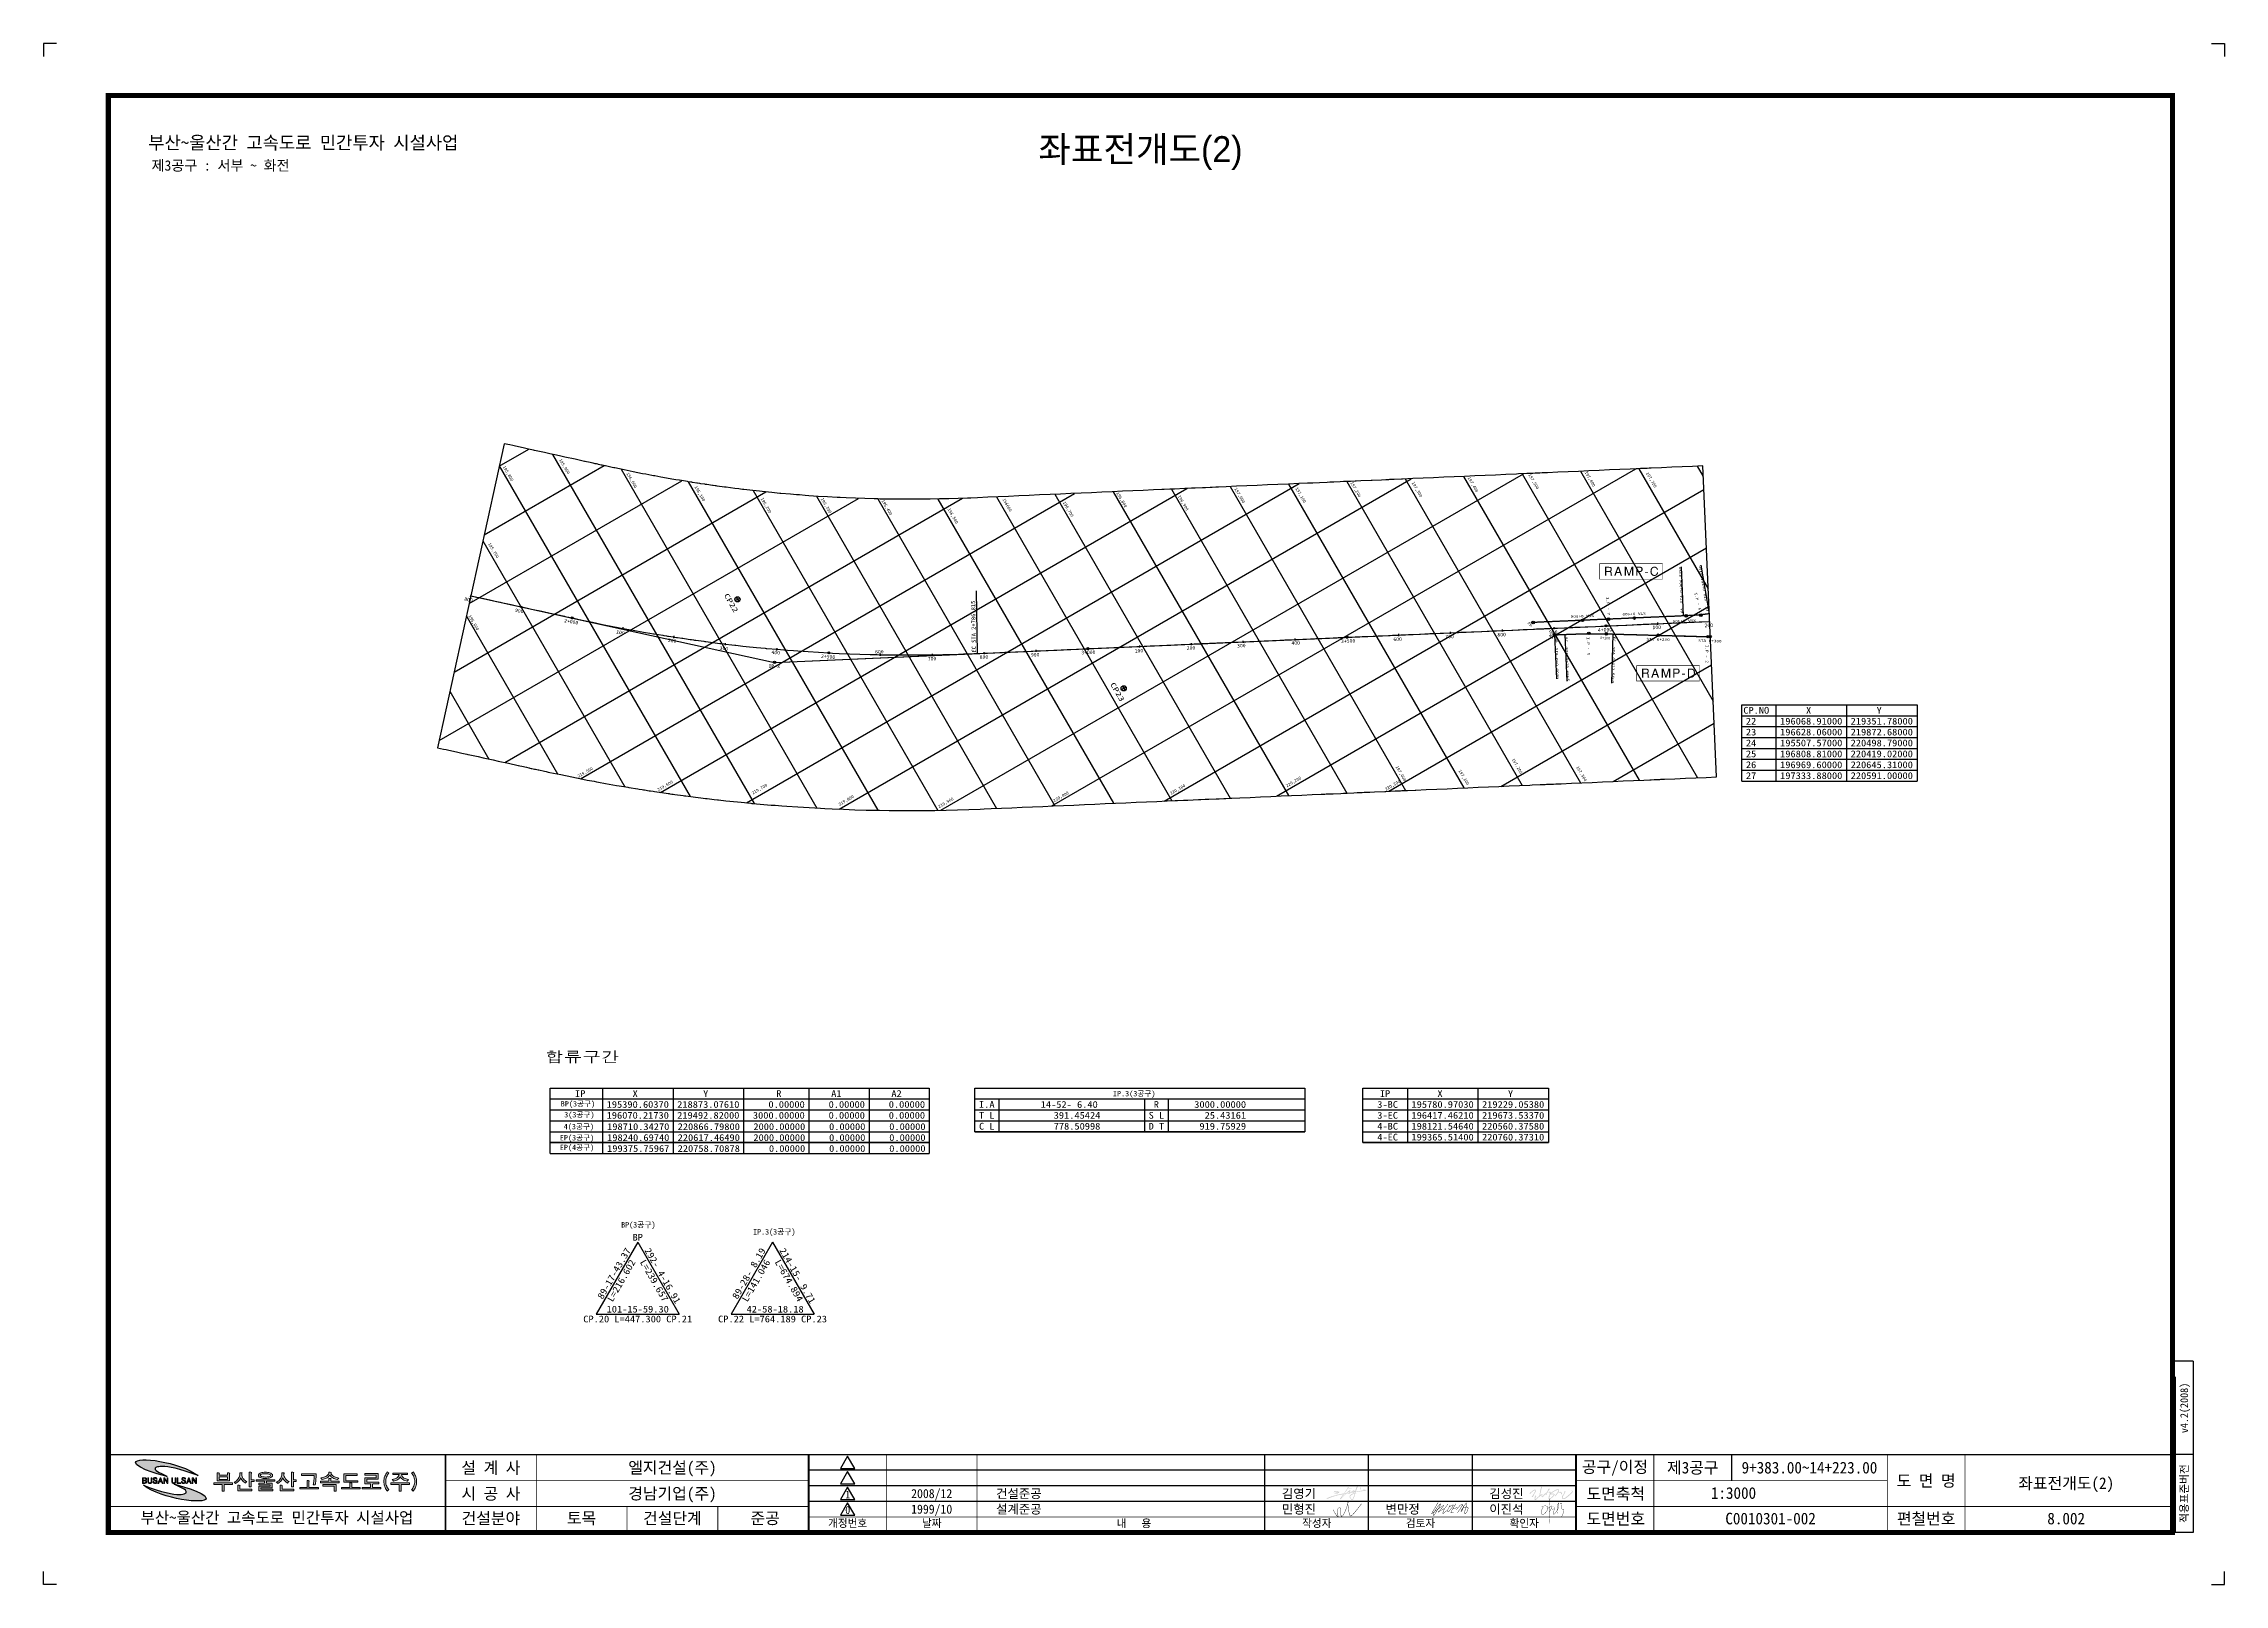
# Model space of a CAD drawing. Header units: feet. Extents: x 226743 to 230948, y 199106 to 202076.
import ezdxf
from ezdxf.enums import TextEntityAlignment as Align

# ---------------------------------------------------------------- set-up
doc = ezdxf.new("R2010")
doc.units = ezdxf.units.FT
doc.header["$LTSCALE"] = 10
doc.header["$MEASUREMENT"] = 0
doc.layers.get('0').update_dxf_attribs({"linetype": 'CONTINUOUS'})
for name, color, linetype in [('CA-ALGN-CNTL', 2, 'CONTINUOUS'), ('CA-ALGN-IPSM', 2, 'CONTINUOUS'), ('CA-ALGN-STSM', 2, 'CONTINUOUS'), ('CA-ALGN-SUBL', 1, 'CONTINUOUS'), ('CA-ALGN-SUBT', 2, 'CONTINUOUS'), ('CA-ALGN-TEXT', 3, 'CONTINUOUS'), ('CA-TABL-LIN1', 4, 'CONTINUOUS'), ('CA-TABL-LIN2', 1, 'CONTINUOUS'), ('CA-TABL-TEX2', 3, 'CONTINUOUS'), ('CV-GRID-LINE', 1, 'CONTINUOUS'), ('CV-GRID-TEXT', 4, 'CONTINUOUS'), ('CV-SURV-SYMB', 3, 'CONTINUOUS'), ('CV-SURV-TEXT', 3, 'CONTINUOUS'), ('CX-BORD', 3, 'CONTINUOUS'), ('CX-BORD-LIN1', 4, 'CONTINUOUS'), ('CX-BORD-LIN2', 3, 'CONTINUOUS'), ('CX-BORD-TEX2', 7, 'CONTINUOUS'), ('CX-BORD-TEX3', 6, 'CONTINUOUS'), ('CX-MISC', 2, 'CONTINUOUS'), ('CZ-LIN1', 7, 'CONTINUOUS'), ('CZ-TEX1', 6, 'CONTINUOUS')]:
    doc.layers.add(name, color=color, linetype=linetype)
doc.styles.add('GHS', font='DotumChe.ttf')
doc.styles.add('HS', font='DotumChe.ttf')
doc.styles.add('RP2', font='DotumChe.ttf')
doc.styles.add('TB_TEXT', font='DotumChe.ttf')
doc.styles.add('TB_WBTXT', font='H2GTRE.TTF')
doc.styles.add('TB_WMTXT', font='DotumChe.ttf')

msp = doc.modelspace()

# ---------------------------------------------------------------- texts
at = {"layer": 'CA-ALGN-SUBT', "style": 'RP2', "width": 1.466797}
for s, rotation, p, p2 in [('KA  STA 0+304.8350', 92.5072, (229905.3, 200977.5), (229901.4, 201067.4)), ('EC  STA 0+254.8350', 99.6692, (229954.5, 200981.7), (229939.4, 201070.4)), ('I.P - 7', 274.1894, (229756.3, 201008.8), (229758.8, 200973.9)), ('I.P - 6', 284.6305, (229926.2, 201016.6), (229935.1, 200982.8)), ('EP', 300, (229604.3, 200959.2), (229609.3, 200950.5)), ('STA 0+300', 182.5742, (229929.2, 200966.3), (229884.2, 200964.3)), ('BP  STA 0+0.0000', 272.5065, (229656.8, 200931), (229660.3, 200851.1)), ('BC  STA 0+19.6665', 272.5065, (229676.4, 200931.9), (229680.2, 200847)), ('I.P - 1', 272.7554, (229718.7, 200931.6), (229720.4, 200896.6)), ('EC  STA 0+112.5669', 268.412, (229769, 200932.6), (229766.5, 200842.7)), ('I.P - 2', 270.4838, (229948, 200916.8), (229948.3, 200881.8))]:
    msp.add_text(s, height=5, rotation=rotation, dxfattribs=at).set_placement(p, p2, align=Align.FIT)
at = {"layer": 'CA-ALGN-SUBT', "style": 'GHS'}
msp.add_text('EC STA 2+786.815', height=8, rotation=90.9479, dxfattribs=at).set_placement((228541.1, 200901.9))
msp.add_text('EC STA 2+786.815', height=8, rotation=90.9479, dxfattribs=at).set_placement((228541.1, 200901.9))
at = {"layer": 'CA-ALGN-TEXT'}
for s, height, rotation, style, p in [('800', 7, 349.9638, 'GHS', (227553.9, 201002)), ('800', 7, 349.9638, 'GHS', (227553.9, 201002)), ('800', 7, 349.9638, 'GHS', (227553.9, 201002)), ('900', 7, 349.9638, 'GHS', (227651.8, 200980.3)), ('900', 7, 349.9638, 'GHS', (227651.8, 200980.3)), ('900', 7, 349.9638, 'GHS', (227651.8, 200980.3)), ('2+000', 7, 349.9638, 'GHS', (227746.5, 200960.4)), ('2+000', 7, 349.9638, 'GHS', (227746.5, 200960.4)), ('2+000', 7, 349.9638, 'GHS', (227746.5, 200960.4)), ('200', 7, 1.8747, 'GHS', (229946, 200950.7)), ('100', 7, 349.9638, 'GHS', (227847, 200938.7)), ('100', 7, 349.9638, 'GHS', (227847, 200938.7)), ('100', 7, 349.9638, 'GHS', (227847, 200938.7)), ('200', 7, 349.9638, 'GHS', (227946.8, 200923)), ('200', 7, 349.9638, 'GHS', (227946.8, 200923)), ('200', 7, 349.9638, 'GHS', (227946.8, 200923)), ('300', 7, 1.8747, 'GHS', (229044.6, 200911.6)), ('300', 7, 1.8747, 'GHS', (229044.6, 200911.6)), ('300', 7, 1.8747, 'GHS', (229044.6, 200911.6)), ('400', 7, 1.8747, 'GHS', (229149.4, 200916.7)), ('400', 7, 1.8747, 'GHS', (229149.4, 200916.7)), ('400', 7, 1.8747, 'GHS', (229149.4, 200916.7)), ('3+500', 7, 1.8747, 'GHS', (229245.1, 200920.3)), ('3+500', 7, 1.8747, 'GHS', (229245.1, 200920.3)), ('600', 7, 1.8747, 'GHS', (229345.9, 200923.9)), ('700', 7, 1.8747, 'GHS', (229446.1, 200928.9)), ('800', 7, 1.8747, 'GHS', (229546.5, 200932.7)), ('900', 7, 1.8747, 'GHS', (229646.1, 200937.6)), ('4+000', 7, 1.8747, 'GHS', (229740.4, 200941.8)), ('0+100', 5, 357.6653, 'RP2', (229744.4, 200927.8)), ('100', 7, 1.8747, 'GHS', (229845.6, 200946.9)), ('300', 7, 353.3279, 'GHS', (228046.4, 200907.5)), ('300', 7, 353.3279, 'GHS', (228046.4, 200907.5)), ('300', 7, 353.3279, 'GHS', (228046.4, 200907.5)), ('IP-3', 7, 359.236, 'GHS', (228141, 200872.1)), ('400', 7, 355.9373, 'GHS', (228146.5, 200899.1)), ('400', 7, 355.9373, 'GHS', (228146.5, 200899.1)), ('400', 7, 355.9373, 'GHS', (228146.5, 200899.1)), ('2+500', 7, 355.9373, 'GHS', (228242, 200891.4)), ('2+500', 7, 355.9373, 'GHS', (228242, 200891.4)), ('2+500', 7, 355.9373, 'GHS', (228242, 200891.4)), ('600', 7, 1.8747, 'GHS', (228346.6, 200899.8)), ('600', 7, 1.8747, 'GHS', (228346.6, 200899.8)), ('600', 7, 1.8747, 'GHS', (228346.6, 200899.8)), ('700', 7, 1.8747, 'GHS', (228448.2, 200886.4)), ('700', 7, 1.8747, 'GHS', (228448.2, 200886.4)), ('700', 7, 1.8747, 'GHS', (228448.2, 200886.4)), ('800', 7, 1.8747, 'GHS', (228548.3, 200889.7)), ('800', 7, 1.8747, 'GHS', (228548.3, 200889.7)), ('900', 7, 1.8747, 'GHS', (228647.1, 200894)), ('900', 7, 1.8747, 'GHS', (228647.1, 200894)), ('900', 7, 1.8747, 'GHS', (228647.1, 200894)), ('3+000', 7, 1.8747, 'GHS', (228744.2, 200898.4)), ('3+000', 7, 1.8747, 'GHS', (228744.2, 200898.4)), ('3+000', 7, 1.8747, 'GHS', (228744.2, 200898.4)), ('100', 7, 1.8747, 'GHS', (228847.1, 200901.8)), ('100', 7, 1.8747, 'GHS', (228847.1, 200901.8)), ('100', 7, 1.8747, 'GHS', (228847.1, 200901.8)), ('200', 7, 1.8747, 'GHS', (228947.5, 200907.1)), ('200', 7, 1.8747, 'GHS', (228947.5, 200907.1)), ('200', 7, 1.8747, 'GHS', (228947.5, 200907.1))]:
    msp.add_text(s, height=height, rotation=rotation, dxfattribs=dict(at, style=style)).set_placement(p)
at = {"layer": 'CA-ALGN-TEXT', "style": 'RP2', "width": 1.466797}
for s, rotation, p, p2 in [('STA 0+500', 182.5072, (229732.6, 200975.5), (229687.6, 200973.5)), ('STA 0+400', 182.5072, (229832.5, 200979.8), (229787.5, 200977.9)), ('BP', 300, (229645.4, 200935.3), (229650.4, 200926.7)), ('STA 0+200', 358.412, (229833.7, 200925.3), (229878.7, 200924.1)), ('STA 0+300', 358.412, (229933.7, 200922.6), (229978.7, 200921.3))]:
    msp.add_text(s, height=5, rotation=rotation, dxfattribs=at).set_placement(p, p2, align=Align.FIT)
at = {"layer": 'CA-TABL-TEX2', "style": 'RP2', "width": 1.128305}
for s, p, p2 in [('CP.NO', (230020.6, 200784.1), (230070.6, 200784.1)), ('X', (230141.6, 200784.1), (230151.6, 200784.1)), ('Y', (230277.6, 200784.1), (230287.6, 200784.1)), ('22', (230025.6, 200763.1), (230045.6, 200763.1)), ('23', (230025.6, 200742.1), (230045.6, 200742.1)), ('196068.91000', (230091.6, 200763.1), (230211.6, 200763.1)), ('196628.06000', (230091.6, 200742.1), (230211.6, 200742.1)), ('219351.78000', (230227.6, 200763.1), (230347.6, 200763.1)), ('219872.68000', (230227.6, 200742.1), (230347.6, 200742.1)), ('24', (230025.6, 200721.1), (230045.6, 200721.1)), ('25', (230025.6, 200700.1), (230045.6, 200700.1)), ('195507.57000', (230091.6, 200721.1), (230211.6, 200721.1)), ('196808.81000', (230091.6, 200700.1), (230211.6, 200700.1)), ('220498.79000', (230227.6, 200721.1), (230347.6, 200721.1)), ('220419.02000', (230227.6, 200700.1), (230347.6, 200700.1)), ('26', (230025.6, 200679.1), (230045.6, 200679.1)), ('27', (230025.6, 200658.1), (230045.6, 200658.1)), ('196969.60000', (230091.6, 200679.1), (230211.6, 200679.1)), ('197333.88000', (230091.6, 200658.1), (230211.6, 200658.1)), ('220645.31000', (230227.6, 200679.1), (230347.6, 200679.1)), ('220591.00000', (230227.6, 200658.1), (230347.6, 200658.1)), ('IP', (227767.9, 200045.3), (227787.9, 200045.3)), ('195390.60370', (227828.9, 200024.3), (227948.9, 200024.3)), ('X', (227878.9, 200045.3), (227888.9, 200045.3)), ('218873.07610', (227964.9, 200024.3), (228084.9, 200024.3)), ('Y', (228014.9, 200045.3), (228024.9, 200045.3)), ('    0.00000', (228100.9, 200024.3), (228210.9, 200024.3)), ('R', (228155.9, 200045.3), (228165.9, 200045.3)), ('   0.00000', (228226.9, 200024.3), (228326.9, 200024.3)), ('A1', (228261.9, 200045.3), (228281.9, 200045.3)), ('   0.00000', (228342.9, 200024.3), (228442.9, 200024.3)), ('A2', (228377.9, 200045.3), (228397.9, 200045.3)), ('I.A', (228546.9, 200024.3), (228576.9, 200024.3)), ('14-52- 6.40', (228665.9, 200024.3), (228775.9, 200024.3)), ('14-52- 6.40', (228665.9, 200024.3), (228775.9, 200024.3)), ('  3000.00000', (228941.9, 200024.3), (229061.9, 200024.3)), ('  3-BC', (229294.8, 200024.3), (229354.8, 200024.3)), ('IP', (229319.8, 200045.3), (229339.8, 200045.3)), ('195780.97030', (229380.8, 200024.3), (229500.8, 200024.3)), ('X', (229430.8, 200045.3), (229440.8, 200045.3)), ('219229.05380', (229516.8, 200024.3), (229636.8, 200024.3)), ('Y', (229566.8, 200045.3), (229576.8, 200045.3)), ('196070.21730', (227828.9, 200003.3), (227948.9, 200003.3)), ('198710.34270', (227829.8, 199981.5), (227949.8, 199981.5)), ('219492.82000', (227964.9, 200003.3), (228084.9, 200003.3)), ('220866.79800', (227965.8, 199981.5), (228085.8, 199981.5)), (' 3000.00000', (228100.9, 200003.3), (228210.9, 200003.3)), (' 2000.00000', (228101.8, 199981.5), (228211.8, 199981.5)), ('   0.00000', (228226.9, 200003.3), (228326.9, 200003.3)), ('   0.00000', (228227.8, 199981.5), (228327.8, 199981.5)), ('   0.00000', (228342.9, 200003.3), (228442.9, 200003.3)), ('   0.00000', (228343.8, 199981.5), (228443.8, 199981.5)), ('T L', (228546.9, 200003.3), (228576.9, 200003.3)), ('C L', (228546.9, 199982.3), (228576.9, 199982.3)), ('   391.45424', (228660.9, 200003.3), (228780.9, 200003.3)), ('   778.50998', (228660.9, 199982.3), (228780.9, 199982.3)), ('S L', (228873.9, 200003.3), (228903.9, 200003.3)), ('D T', (228873.9, 199982.3), (228903.9, 199982.3)), ('   919.75929', (228941.9, 199982.3), (229061.9, 199982.3)), ('    25.43161', (228941.9, 200003.3), (229061.9, 200003.3)), ('  3-EC', (229294.8, 200003.3), (229354.8, 200003.3)), ('196417.46210', (229380.8, 200003.3), (229500.8, 200003.3)), ('198121.54640', (229380.8, 199982.3), (229500.8, 199982.3)), ('219673.53370', (229516.8, 200003.3), (229636.8, 200003.3)), ('220560.37580', (229516.8, 199982.3), (229636.8, 199982.3)), ('198240.69740', (227829.8, 199960.4), (227949.8, 199960.4)), ('199375.75967', (227829.8, 199939.4), (227949.8, 199939.4)), ('220617.46490', (227965.8, 199960.4), (228085.8, 199960.4)), ('220758.70878', (227965.8, 199939.4), (228085.8, 199939.4)), (' 2000.00000', (228101.8, 199960.4), (228211.8, 199960.4)), ('    0.00000', (228101.8, 199939.4), (228211.8, 199939.4)), ('   0.00000', (228227.8, 199960.4), (228327.8, 199960.4)), ('   0.00000', (228227.8, 199939.4), (228327.8, 199939.4)), ('   0.00000', (228343.8, 199960.4), (228443.8, 199960.4)), ('   0.00000', (228343.8, 199939.4), (228443.8, 199939.4)), ('  4-EC', (229294.8, 199961.3), (229354.8, 199961.3)), ('199365.51400', (229380.8, 199961.3), (229500.8, 199961.3)), ('220760.37310', (229516.8, 199961.3), (229636.8, 199961.3)), ('CP.20', (227783.8, 199610.7), (227833.8, 199610.7)), ('101-15-59.30', (227828.8, 199629.7), (227948.8, 199629.7)), ('L=447.300', (227843.8, 199610.7), (227933.8, 199610.7)), ('CP.21', (227943.8, 199610.7), (227993.8, 199610.7)), ('CP.22', (228043.8, 199610.7), (228093.8, 199610.7)), (' 42-58-18.18', (228088.8, 199629.7), (228208.8, 199629.7)), ('L=764.189', (228103.8, 199610.7), (228193.8, 199610.7)), ('CP.23', (228203.8, 199610.7), (228253.8, 199610.7))]:
    msp.add_text(s, height=13, dxfattribs=at).set_placement(p, p2, align=Align.FIT)
at = {"layer": 'CA-TABL-TEX2', "style": 'GHS'}
for s, p in [('BP(3공구)', (227740.4, 200026.9)), ('IP.3(3공구)', (228805.1, 200046.5)), ('4(3공구)', (227746.1, 199982.9)), ('3(3공구)', (227747, 200005.8)), ('EP(3공구)', (227738.6, 199961.4)), ('EP(4공구)', (227738.6, 199942.8))]:
    msp.add_text(s, height=10.5, rotation=359.9213, dxfattribs=at).set_placement(p)
at = {"layer": 'CA-TABL-TEX2', "style": 'RP2', "width": 1.128305}
for s, rotation, p, p2 in [('R', 360, (228883.9, 200024.3), (228893.9, 200024.3)), ('  4-BC', 360, (229294.8, 199982.3), (229354.8, 199982.3)), ('BP', 360, (227878.8, 199768.3), (227898.8, 199768.3)), (' 89-17-43.37', 60, (227816.2, 199645.5), (227876.2, 199749.5)), ('292- 4-16.91', 300, (227901.4, 199749.5), (227961.4, 199645.5)), (' 89-28- 8.19', 60, (228076.2, 199645.5), (228136.2, 199749.5)), ('214-15- 9.71', 300, (228161.4, 199749.5), (228221.4, 199645.5)), ('L=216.602', 60, (227840.2, 199649), (227885.2, 199727)), ('L=239.657', 300, (227892.5, 199727), (227937.5, 199649)), ('L=141.046', 60, (228100.2, 199649), (228145.2, 199727)), ('L=674.894', 300, (228152.5, 199727), (228197.5, 199649))]:
    msp.add_text(s, height=13, rotation=rotation, dxfattribs=at).set_placement(p, p2, align=Align.FIT)
at = {"layer": 'CA-TABL-TEX2', "style": 'GHS'}
for s, p in [('BP(3공구)', (227856.9, 199793.5)), ('IP.3(3공구)', (228111.3, 199780))]:
    msp.add_text(s, height=10.8, dxfattribs=at).set_placement(p)
at = {"layer": 'CV-GRID-TEXT', "style": 'HS'}
for s, rotation, p in [('195,800', 300, (227628.3, 201260)), ('195,900', 300, (227737, 201273.5)), ('196,000', 300, (227866.6, 201247)), ('196,100', 300, (227997.9, 201221)), ('196,800', 300, (228811.2, 201209.2)), ('197,000', 300, (229038.9, 201217.5)), ('197,100', 300, (229156.5, 201218.2)), ('197,200', 300, (229262.7, 201229)), ('197,300', 300, (229380.8, 201229.1)), ('197,400', 300, (229488.9, 201238.6)), ('197,500', 300, (229605.8, 201244.4)), ('197,600', 300, (229714.4, 201249.2)), ('197,700', 300, (229832.7, 201247.4)), ('196,200', 300, (228125.5, 201198.4)), ('196,300', 300, (228241.5, 201198.1)), ('196,400', 300, (228358.6, 201194.4)), ('196,500', 300, (228485.9, 201178)), ('196600', 300, (228591.9, 201197.1)), ('196,700', 300, (228708.3, 201191.1)), ('196,900', 300, (228929.9, 201203.1)), ('195,700', 300, (227600.1, 201111.6)), ('195,600', 300, (227561.8, 200972.3)), ('219,500', 30, (227774.8, 200660.4)), ('197,000', 300, (229349.9, 200681.5)), ('197,100', 300, (229471.1, 200674.1)), ('197,200', 300, (229574, 200695.9)), ('197,300', 300, (229698, 200681.1)), ('219,600', 30, (227928.8, 200634.6)), ('219,700', 30, (228110.9, 200628.1)), ('219,800', 30, (228277.9, 200606.1)), ('220,000', 30, (228692.2, 200613.4)), ('220,100', 30, (228917.2, 200627.4)), ('220,200', 30, (229140.5, 200642)), ('220,300', 30, (229331.7, 200635.3)), ('219,900', 30, (228470.2, 200602))]:
    msp.add_text(s, height=6, rotation=rotation, dxfattribs=at).set_placement(p)
at = {"layer": 'CV-SURV-TEXT', "style": 'RP2', "width": 1.466797}
for s, p, p2 in [('CP22', (228054.7, 201012.3), (228074.7, 200977.7)), ('CP22', (228054.7, 201012.3), (228074.7, 200977.7)), ('CP23', (228799.4, 200840.8), (228819.4, 200806.1)), ('CP23', (228799.4, 200840.8), (228819.4, 200806.1))]:
    msp.add_text(s, height=10, rotation=300, dxfattribs=at).set_placement(p, p2, align=Align.FIT)

# ---------------------------------------------------------------- blocks, each defined once
blk = doc.blocks.new('CXGLOGO-EX흑백1')
h = blk.add_hatch(color=74)
edge = h.paths.add_edge_path()
edge.add_spline(control_points=[(3.24, 1.49), (1.67, 2.6), (-1.78, 3.37), (-1.38, 4.71), (-1.38, 4.71), (-1.38, 4.71), (0.38, 7.51), (15.15, 1.88), (15.15, 1.88), (8, 7.3), (-8.94, 9.33), (-8.99, 6.91), (-8.99, 6.91), (-9.03, 4.5), (3.24, 1.49), (3.24, 1.49)], knot_values=[0, 0, 0, 0, 0.25, 0.25, 0.25, 0.25, 0.5, 0.5, 0.5, 0.5, 0.75, 0.75, 0.75, 0.75, 1, 1, 1, 1], degree=3, periodic=0)
h = blk.add_hatch(color=256)
h.paths.add_polyline_path([(11.6, 0.69), (11.94, -0.26), (11.26, -0.26)], flags=16)
h.paths.add_polyline_path([(12.25, -1.14), (12.54, -1.14), (11.73, 1.06), (11.48, 1.06), (10.67, -1.14), (10.96, -1.14), (11.18, -0.49), (12.02, -0.49)])
h.paths.add_polyline_path([(1.54, -1.14), (0.73, 1.06), (0.48, 1.06), (-0.33, -1.14), (-0.04, -1.14), (0.19, -0.49), (1.03, -0.49), (1.25, -1.14)])
h.paths.add_polyline_path([(1.9, -1.14), (2.17, -1.14), (2.17, 0.61), (3.23, -1.14), (3.52, -1.14), (3.52, 1.06), (3.25, 1.06), (3.25, -0.65), (2.21, 1.06), (1.9, 1.06)])
h.paths.add_polyline_path([(5.3, -0.69), (5.27, -0.48), (5.27, 1.06), (5, 1.06), (5, -0.45), (5.03, -0.7), (5.1, -0.9), (5.16, -0.98), (5.32, -1.1), (5.52, -1.17), (5.77, -1.2), (5.79, -1.2), (6.04, -1.17), (6.25, -1.1), (6.41, -1), (6.41, -0.99), (6.53, -0.82), (6.59, -0.61), (6.6, -0.45), (6.6, 1.06), (6.33, 1.06), (6.33, -0.46), (6.29, -0.7), (6.19, -0.86), (6.01, -0.96), (5.79, -0.98), (5.55, -0.94), (5.4, -0.86)])
h.paths.add_polyline_path([(7.36, 1.06), (7.09, 1.06), (7.09, -1.14), (8.47, -1.14), (8.47, -0.93), (7.36, -0.93)])
h.paths.add_polyline_path([(10.02, 1.02), (9.81, 1.08), (9.56, 1.11), (9.56, 1.11), (9.3, 1.08), (9.1, 1.02), (9.01, 0.95), (8.88, 0.78), (8.84, 0.56), (8.84, 0.54), (8.88, 0.31), (9, 0.15), (9.13, 0.06), (9.37, -0.05), (9.48, -0.09), (9.53, -0.11), (9.76, -0.21), (9.83, -0.25), (10, -0.36), (10.06, -0.48), (10.08, -0.62), (10.02, -0.84), (9.94, -0.9), (9.76, -0.97), (9.57, -0.98), (9.32, -0.94), (9.17, -0.86), (9.07, -0.7), (9.04, -0.45), (8.77, -0.45), (8.8, -0.69), (8.87, -0.89), (8.94, -0.99), (9.1, -1.1), (9.31, -1.17), (9.56, -1.2), (9.57, -1.2), (9.84, -1.17), (10.04, -1.12), (10.15, -1.05), (10.28, -0.89), (10.34, -0.68), (10.35, -0.58), (10.32, -0.35), (10.21, -0.18), (10.18, -0.16), (10.05, -0.07), (9.82, 0.03), (9.65, 0.11), (9.38, 0.22), (9.22, 0.31), (9.21, 0.32), (9.13, 0.51), (9.13, 0.57), (9.2, 0.78), (9.25, 0.82), (9.45, 0.89), (9.55, 0.9), (9.78, 0.85), (9.9, 0.77), (10.02, 0.59), (10.05, 0.47), (10.32, 0.47), (10.28, 0.71), (10.17, 0.89), (10.17, 0.9)])
h.paths.add_polyline_path([(12.89, -1.14), (13.16, -1.14), (13.16, 0.61), (14.23, -1.14), (14.52, -1.14), (14.52, 1.06), (14.24, 1.06), (14.24, -0.65), (13.2, 1.06), (12.89, 1.06)])
h.paths.add_polyline_path([(0.27, -0.26), (0.61, 0.69), (0.95, -0.26)], flags=16)
h.paths.add_polyline_path([(-5.98, 0.11), (-5.98, 0.84), (-5.48, 0.84), (-5.24, 0.81), (-5.13, 0.75), (-5.04, 0.57), (-5.04, 0.49), (-5.09, 0.27), (-5.16, 0.19), (-5.34, 0.12), (-5.5, 0.11)], flags=16)
h.paths.add_polyline_path([(-5.98, -0.93), (-5.98, -0.1), (-5.44, -0.1), (-5.2, -0.13), (-5.1, -0.17), (-4.98, -0.33), (-4.96, -0.52), (-5.01, -0.75), (-5.09, -0.85), (-5.27, -0.92), (-5.44, -0.93)], flags=16)
h.paths.add_polyline_path([(-5.12, 1.02), (-5.35, 1.06), (-5.4, 1.06), (-6.25, 1.06), (-6.25, -1.14), (-5.37, -1.14), (-5.12, -1.12), (-4.92, -1.05), (-4.85, -0.99), (-4.74, -0.83), (-4.69, -0.61), (-4.68, -0.52), (-4.72, -0.28), (-4.81, -0.13), (-4.98, 0), (-5.07, 0.03), (-4.88, 0.15), (-4.85, 0.19), (-4.77, 0.39), (-4.76, 0.5), (-4.8, 0.72), (-4.92, 0.9), (-4.94, 0.91)])
h.paths.add_polyline_path([(-3.97, -0.69), (-3.99, -0.48), (-3.99, 1.06), (-4.26, 1.06), (-4.26, -0.45), (-4.24, -0.7), (-4.16, -0.9), (-4.1, -0.98), (-3.95, -1.1), (-3.74, -1.17), (-3.49, -1.2), (-3.48, -1.2), (-3.22, -1.17), (-3.01, -1.1), (-2.86, -1), (-2.85, -0.99), (-2.74, -0.82), (-2.68, -0.61), (-2.66, -0.45), (-2.66, 1.06), (-2.94, 1.06), (-2.94, -0.46), (-2.97, -0.7), (-3.08, -0.86), (-3.26, -0.96), (-3.47, -0.98), (-3.72, -0.94), (-3.87, -0.86)])
h.paths.add_polyline_path([(-0.83, 0.9), (-0.97, 1.02), (-1.18, 1.08), (-1.44, 1.11), (-1.69, 1.08), (-1.89, 1.02), (-1.98, 0.95), (-2.11, 0.78), (-2.16, 0.56), (-2.16, 0.54), (-2.12, 0.31), (-2, 0.15), (-1.86, 0.06), (-1.63, -0.05), (-1.52, -0.09), (-1.47, -0.11), (-1.24, -0.21), (-1.17, -0.25), (-1, -0.36), (-0.93, -0.48), (-0.92, -0.62), (-0.97, -0.84), (-1.05, -0.9), (-1.23, -0.97), (-1.42, -0.98), (-1.67, -0.94), (-1.82, -0.86), (-1.92, -0.7), (-1.96, -0.45), (-2.22, -0.45), (-2.2, -0.69), (-2.12, -0.89), (-2.05, -0.99), (-1.89, -1.1), (-1.69, -1.17), (-1.43, -1.2), (-1.42, -1.2), (-1.16, -1.17), (-0.96, -1.12), (-0.85, -1.05), (-0.71, -0.89), (-0.65, -0.68), (-0.64, -0.58), (-0.68, -0.35), (-0.79, -0.18), (-0.81, -0.16), (-0.95, -0.07), (-1.17, 0.03), (-1.35, 0.11), (-1.61, 0.22), (-1.77, 0.31), (-1.78, 0.32), (-1.86, 0.51), (-1.86, 0.57), (-1.79, 0.78), (-1.74, 0.82), (-1.55, 0.89), (-1.44, 0.9), (-1.22, 0.85), (-1.09, 0.77), (-0.97, 0.59), (-0.95, 0.47), (-0.68, 0.47), (-0.72, 0.71), (-0.82, 0.89)])
h = blk.add_hatch(color=256)
h.paths.add_polyline_path([(63.25, -2.21), (67.68, -2.21), (67.68, -4.14), (68.44, -4.14), (68.44, -1.6), (63.25, -1.6)])
h.paths.add_polyline_path([(74.44, -1.23), (74.5, -1.07), (74.18, -0.99), (73.66, -0.99), (73.66, -2.67), (70.41, -2.67), (70.41, -3.28), (77.61, -3.28), (77.61, -2.67), (74.41, -2.67), (74.41, -1.3)])
h.paths.add_polyline_path([(93.49, -1.61), (96.71, -1.61), (96.71, -0.99), (89.51, -0.99), (89.51, -1.61), (92.73, -1.61), (92.73, -4.14), (93.49, -4.14)])
h.paths.add_polyline_path([(98.53, -1.72), (98.37, -2.14), (98.33, -2.24), (98.14, -2.64), (97.91, -3.02), (97.66, -3.37), (97.51, -3.56), (98.15, -4.08), (98.41, -3.72), (98.64, -3.35), (98.84, -2.96), (99.02, -2.55), (99.1, -2.3), (99.23, -1.88), (99.33, -1.44), (99.4, -1.01), (99.43, -0.57), (99.43, -0.39), (99.41, 0.03), (99.35, 0.47), (99.26, 0.9), (99.13, 1.34), (99.11, 1.39), (98.97, 1.77), (98.79, 2.15), (98.58, 2.55), (98.35, 2.95), (98.16, 3.25), (97.51, 2.85), (97.76, 2.5), (97.99, 2.12), (98.19, 1.72), (98.35, 1.32), (98.51, 0.88), (98.62, 0.44), (98.69, 0.02), (98.72, -0.4), (98.72, -0.42), (98.7, -0.86), (98.63, -1.29)])
h.paths.add_polyline_path([(93.89, 1.53), (93.7, 1.9), (93.59, 2.25), (95.94, 2.25), (95.94, 2.86), (90.28, 2.86), (90.28, 2.25), (92.65, 2.25), (92.53, 1.84), (92.33, 1.47), (92.04, 1.16), (91.73, 0.92), (91.38, 0.74), (91, 0.59), (90.57, 0.47), (90.09, 0.38), (89.95, 0.36), (90.26, 0.07), (90.53, -0.26), (90.95, -0.16), (91.37, -0.02), (91.77, 0.15), (92.15, 0.37), (92.57, 0.66), (92.88, 0.96), (93.09, 1.27), (93.11, 1.32), (93.33, 1.02), (93.63, 0.73), (94.03, 0.44), (94.15, 0.37), (94.54, 0.16), (94.94, -0.02), (95.35, -0.17), (95.77, -0.28), (96, 0.01), (96.29, 0.32), (95.8, 0.42), (95.36, 0.55), (94.97, 0.7), (94.62, 0.88), (94.53, 0.93), (94.17, 1.21)])
h.paths.add_polyline_path([(86.94, -1.7), (87.06, -2.13), (87.12, -2.3), (87.28, -2.72), (87.46, -3.12), (87.67, -3.51), (87.91, -3.88), (88.06, -4.08), (88.71, -3.56), (88.44, -3.21), (88.2, -2.85), (87.98, -2.45), (87.89, -2.24), (87.73, -1.81), (87.61, -1.38), (87.54, -0.96), (87.51, -0.52), (87.51, -0.42), (87.53, -0.01), (87.6, 0.42), (87.7, 0.86), (87.85, 1.3), (87.85, 1.32), (88.03, 1.74), (88.24, 2.13), (88.46, 2.51), (88.71, 2.85), (88.05, 3.25), (87.8, 2.85), (87.57, 2.45), (87.37, 2.06), (87.21, 1.67), (87.1, 1.39), (86.97, 0.95), (86.88, 0.52), (86.82, 0.08), (86.8, -0.35), (86.8, -0.39), (86.81, -0.83), (86.86, -1.26)])
h.paths.add_polyline_path([(79.45, 1.02), (79.45, -1.26), (81.7, -1.26), (81.7, -2.67), (78.45, -2.67), (78.45, -3.28), (85.65, -3.28), (85.65, -2.67), (82.45, -2.67), (82.45, -1.49), (82.46, -1.45), (82.49, -1.41), (82.54, -1.33), (82.55, -1.26), (84.84, -1.26), (84.84, -0.65), (80.21, -0.65), (80.21, 0.42), (84.56, 0.42), (84.56, 2.62), (79.47, 2.62), (79.47, 2), (83.8, 2), (83.8, 1.02)])
h.paths.add_polyline_path([(76.55, 2.56), (71.31, 2.56), (71.31, -0.7), (76.71, -0.7), (76.71, -0.1), (72.08, -0.1), (72.08, 1.94), (76.55, 1.94)])
h.paths.add_polyline_path([(66.12, 0.8), (65.59, 0.8), (65.59, -0.3), (62.37, -0.3), (62.37, -0.9), (69.57, -0.9), (69.57, -0.3), (66.36, -0.3), (66.36, 0.47), (66.39, 0.55), (66.45, 0.71)])
h.paths.add_polyline_path([(66.51, 3.1), (66.13, 3.15), (65.62, 3.15), (65.55, 2.77), (65.38, 2.41), (65.1, 2.07), (64.75, 1.78), (64.42, 1.56), (64.06, 1.38), (63.66, 1.22), (63.23, 1.08), (62.77, 0.98), (62.49, 0.94), (62.76, 0.65), (63.01, 0.34), (63.46, 0.46), (63.9, 0.59), (64.3, 0.74), (64.68, 0.92), (64.87, 1.02), (65.3, 1.3), (65.63, 1.59), (65.88, 1.89), (65.96, 2.01), (66.16, 1.71), (66.45, 1.42), (66.83, 1.14), (67.1, 0.98), (67.47, 0.78), (67.87, 0.62), (68.3, 0.47), (68.73, 0.35), (68.84, 0.33), (69.11, 0.62), (69.42, 0.91), (68.98, 0.98), (68.55, 1.09), (68.14, 1.24), (67.74, 1.41), (67.49, 1.55), (67.05, 1.83), (66.72, 2.14), (66.5, 2.44), (66.43, 2.62), (66.42, 2.8), (66.49, 2.95)])
h.paths.add_polyline_path([(41.14, 1.3), (40.63, 1.32), (40.18, 1.37), (39.79, 1.46), (39.64, 1.51), (39.23, 1.76), (39.15, 1.95), (39.32, 2.24), (39.64, 2.4), (39.99, 2.5), (40.41, 2.56), (40.9, 2.59), (41.14, 2.6), (41.65, 2.58), (42.1, 2.53), (42.48, 2.44), (42.62, 2.4), (43.03, 2.16), (43.12, 1.95), (42.94, 1.67), (42.62, 1.51), (42.27, 1.41), (41.85, 1.34), (41.36, 1.3)], flags=16)
h.paths.add_polyline_path([(41.55, 3.14), (41.14, 3.15), (40.62, 3.13), (40.15, 3.09), (39.72, 3.01), (39.35, 2.9), (39.08, 2.79), (38.67, 2.52), (38.44, 2.21), (38.39, 1.95), (38.48, 1.6), (38.76, 1.31), (39.08, 1.12), (39.42, 0.98), (39.8, 0.87), (40.23, 0.8), (40.71, 0.76), (41.14, 0.75), (41.65, 0.76), (42.12, 0.81), (42.54, 0.89), (42.92, 1), (43.19, 1.12), (43.6, 1.39), (43.83, 1.7), (43.88, 1.95), (43.79, 2.3), (43.51, 2.6), (43.19, 2.79), (42.85, 2.92), (42.47, 3.03), (42.03, 3.1)])
h.paths.add_polyline_path([(47.59, -1.92), (47.27, -1.84), (46.75, -1.84), (46.75, -3.95), (52.12, -3.95), (52.12, -3.34), (47.52, -3.34), (47.52, -2.2), (47.52, -2.14), (47.55, -2.09)])
h.paths.add_polyline_path([(31.34, -1.92), (31.02, -1.84), (30.5, -1.84), (30.5, -3.95), (35.87, -3.95), (35.87, -3.34), (31.27, -3.34), (31.27, -2.2), (31.27, -2.14), (31.29, -2.09)])
h.paths.add_polyline_path([(42.94, -1.66), (42.94, -2.22), (38.57, -2.22), (38.57, -4.04), (43.94, -4.04), (43.94, -3.43), (39.33, -3.43), (39.33, -2.84), (43.7, -2.84), (43.7, -1.05), (41.51, -1.05), (41.51, -0.34), (44.73, -0.34), (44.73, 0.27), (37.53, 0.27), (37.53, -0.34), (40.75, -0.34), (40.75, -1.05), (38.57, -1.05), (38.57, -1.66)])
h.paths.add_polyline_path([(21.28, -0.99), (21.28, -1.61), (24.5, -1.61), (24.5, -4.14), (25.26, -4.14), (25.26, -1.61), (28.48, -1.61), (28.48, -0.99)])
h.paths.add_polyline_path([(51.7, 3.15), (51.16, 3.15), (51.16, -2.53), (51.92, -2.53), (51.92, -0.36), (52.98, -0.36), (52.98, 0.26), (51.92, 0.26), (51.92, 2.67), (51.94, 2.77), (51.98, 2.87), (52.02, 3.07)])
h.paths.add_polyline_path([(48.36, 2.89), (47.98, 2.94), (47.48, 2.94), (47.48, 2.49), (47.44, 2.06), (47.35, 1.64), (47.2, 1.23), (47.01, 0.84), (46.93, 0.69), (46.66, 0.31), (46.37, -0.01), (46.04, -0.29), (45.68, -0.5), (45.32, -0.65), (45.61, -0.92), (45.89, -1.23), (46.26, -0.98), (46.6, -0.71), (46.92, -0.41), (47.04, -0.28), (47.33, 0.08), (47.57, 0.45), (47.76, 0.83), (47.84, 1.05), (48.01, 0.66), (48.24, 0.28), (48.51, -0.08), (48.82, -0.41), (49.15, -0.7), (49.5, -0.96), (49.6, -1.02), (49.91, -0.72), (50.23, -0.43), (49.86, -0.27), (49.51, -0.04), (49.19, 0.26), (48.87, 0.62), (48.84, 0.66), (48.57, 1.07), (48.37, 1.48), (48.26, 1.87), (48.22, 2.19), (48.25, 2.48), (48.33, 2.7)])
h.paths.add_polyline_path([(35.45, 3.15), (34.91, 3.15), (34.91, -2.53), (35.67, -2.53), (35.67, -0.36), (36.73, -0.36), (36.73, 0.26), (35.67, 0.26), (35.67, 2.67), (35.69, 2.77), (35.73, 2.87), (35.77, 3.07)])
h.paths.add_polyline_path([(32.11, 2.89), (31.73, 2.94), (31.23, 2.94), (31.23, 2.49), (31.19, 2.06), (31.09, 1.64), (30.95, 1.23), (30.76, 0.84), (30.68, 0.69), (30.41, 0.31), (30.12, -0.01), (29.79, -0.29), (29.43, -0.5), (29.07, -0.65), (29.36, -0.92), (29.64, -1.23), (30.01, -0.98), (30.35, -0.71), (30.67, -0.41), (30.79, -0.28), (31.08, 0.08), (31.32, 0.45), (31.51, 0.83), (31.59, 1.05), (31.76, 0.66), (31.99, 0.28), (32.26, -0.08), (32.57, -0.41), (32.89, -0.7), (33.25, -0.96), (33.35, -1.02), (33.65, -0.72), (33.97, -0.43), (33.61, -0.27), (33.26, -0.04), (32.93, 0.26), (32.62, 0.62), (32.59, 0.66), (32.32, 1.07), (32.12, 1.48), (32.01, 1.87), (31.97, 2.19), (32, 2.48), (32.08, 2.7)])
h.paths.add_polyline_path([(26.51, 1.39), (26.51, 0.4), (23.29, 0.4), (23.29, 1.39)], flags=16)
h.paths.add_polyline_path([(27.32, 2.66), (27.37, 2.83), (27, 2.91), (26.51, 2.91), (26.51, 2), (23.29, 2), (23.29, 2.58), (23.3, 2.62), (23.33, 2.67), (23.39, 2.83), (22.99, 2.91), (22.53, 2.91), (22.53, -0.21), (27.28, -0.21), (27.28, 2.56), (27.29, 2.62)])
h.paths.add_polyline_path([(58, -0.14), (57.69, -0.06), (57.16, -0.06), (57.16, -2.67), (54.33, -2.67), (54.33, -3.28), (61.53, -3.28), (61.53, -2.67), (57.92, -2.67), (57.92, -0.45), (57.92, -0.39), (57.96, -0.32)])
h.paths.add_polyline_path([(60.7, 2.5), (55.01, 2.5), (55.01, 1.88), (59.93, 1.88), (59.93, 1.55), (59.9, 1.14), (59.86, 0.66), (59.82, 0.12), (59.76, -0.41), (59.7, -0.88), (59.65, -1.29), (59.59, -1.65), (59.59, -1.67), (59.95, -1.69), (60.35, -1.73), (60.41, -1.34), (60.46, -0.92), (60.51, -0.47), (60.56, 0.01), (60.58, 0.23), (60.62, 0.71), (60.65, 1.18), (60.67, 1.62), (60.69, 2.04), (60.7, 2.45)])
h = blk.add_hatch(color=142)
edge = h.paths.add_edge_path()
edge.add_spline(control_points=[(5.98, -1.49), (7.55, -2.6), (11, -3.37), (10.6, -4.71), (10.6, -4.71), (10.6, -4.71), (8.84, -7.51), (-5.93, -1.88), (-5.93, -1.88), (1.22, -7.3), (18.17, -9.33), (18.21, -6.91), (18.21, -6.91), (18.25, -4.5), (5.98, -1.49), (5.98, -1.49)], knot_values=[0, 0, 0, 0, 0.25, 0.25, 0.25, 0.25, 0.5, 0.5, 0.5, 0.5, 0.75, 0.75, 0.75, 0.75, 1, 1, 1, 1], degree=3, periodic=0)
at = {"lineweight": 0}
for points in [[(-5.12, 1.02), (-5.35, 1.06), (-5.4, 1.06), (-6.25, 1.06), (-6.25, -1.14), (-5.37, -1.14), (-5.12, -1.12), (-4.92, -1.05), (-4.85, -0.99), (-4.74, -0.83), (-4.69, -0.61), (-4.68, -0.52), (-4.72, -0.28), (-4.81, -0.13), (-4.98, 0), (-5.07, 0.03), (-4.88, 0.15), (-4.85, 0.19), (-4.77, 0.39), (-4.76, 0.5), (-4.8, 0.72), (-4.92, 0.9), (-4.94, 0.91)], [(-5.98, 0.11), (-5.98, 0.84), (-5.48, 0.84), (-5.24, 0.81), (-5.13, 0.75), (-5.04, 0.57), (-5.04, 0.49), (-5.09, 0.27), (-5.16, 0.19), (-5.34, 0.12), (-5.5, 0.11)], [(-3.97, -0.69), (-3.99, -0.48), (-3.99, 1.06), (-4.26, 1.06), (-4.26, -0.45), (-4.24, -0.7), (-4.16, -0.9), (-4.1, -0.98), (-3.95, -1.1), (-3.74, -1.17), (-3.49, -1.2), (-3.48, -1.2), (-3.22, -1.17), (-3.01, -1.1), (-2.86, -1), (-2.85, -0.99), (-2.74, -0.82), (-2.68, -0.61), (-2.66, -0.45), (-2.66, 1.06), (-2.94, 1.06), (-2.94, -0.46), (-2.97, -0.7), (-3.08, -0.86), (-3.26, -0.96), (-3.47, -0.98), (-3.72, -0.94), (-3.87, -0.86)], [(-0.83, 0.9), (-0.97, 1.02), (-1.18, 1.08), (-1.44, 1.11), (-1.69, 1.08), (-1.89, 1.02), (-1.98, 0.95), (-2.11, 0.78), (-2.16, 0.56), (-2.16, 0.54), (-2.12, 0.31), (-2, 0.15), (-1.86, 0.06), (-1.63, -0.05), (-1.52, -0.09), (-1.47, -0.11), (-1.24, -0.21), (-1.17, -0.25), (-1, -0.36), (-0.93, -0.48), (-0.92, -0.62), (-0.97, -0.84), (-1.05, -0.9), (-1.23, -0.97), (-1.42, -0.98), (-1.67, -0.94), (-1.82, -0.86), (-1.92, -0.7), (-1.96, -0.45), (-1.96, -0.45), (-2.22, -0.45), (-2.2, -0.69), (-2.12, -0.89), (-2.05, -0.99), (-1.89, -1.1), (-1.69, -1.17), (-1.43, -1.2), (-1.42, -1.2), (-1.16, -1.17), (-0.96, -1.12), (-0.85, -1.05), (-0.71, -0.89), (-0.65, -0.68), (-0.64, -0.58), (-0.68, -0.35), (-0.79, -0.18), (-0.81, -0.16), (-0.95, -0.07), (-1.17, 0.03), (-1.35, 0.11), (-1.61, 0.22), (-1.77, 0.31), (-1.78, 0.32), (-1.86, 0.51), (-1.86, 0.57), (-1.79, 0.78), (-1.74, 0.82), (-1.55, 0.89), (-1.44, 0.9), (-1.22, 0.85), (-1.09, 0.77), (-0.97, 0.59), (-0.95, 0.47), (-0.68, 0.47), (-0.72, 0.71), (-0.82, 0.89)], [(1.54, -1.14), (0.73, 1.06), (0.48, 1.06), (-0.33, -1.14), (-0.04, -1.14), (0.19, -0.49), (1.03, -0.49), (1.25, -1.14)], [(0.27, -0.26), (0.61, 0.69), (0.95, -0.26)], [(1.9, -1.14), (2.17, -1.14), (2.17, 0.61), (3.23, -1.14), (3.52, -1.14), (3.52, 1.06), (3.25, 1.06), (3.25, -0.65), (2.21, 1.06), (1.9, 1.06)], [(5.3, -0.69), (5.27, -0.48), (5.27, 1.06), (5, 1.06), (5, -0.45), (5.03, -0.7), (5.1, -0.9), (5.16, -0.98), (5.32, -1.1), (5.52, -1.17), (5.77, -1.2), (5.79, -1.2), (6.04, -1.17), (6.25, -1.1), (6.41, -1), (6.41, -0.99), (6.53, -0.82), (6.59, -0.61), (6.6, -0.45), (6.6, 1.06), (6.33, 1.06), (6.33, -0.46), (6.29, -0.7), (6.19, -0.86), (6.01, -0.96), (5.79, -0.98), (5.55, -0.94), (5.4, -0.86)], [(7.36, 1.06), (7.09, 1.06), (7.09, -1.14), (8.47, -1.14), (8.47, -0.93), (7.36, -0.93)], [(10.02, 1.02), (9.81, 1.08), (9.56, 1.11), (9.56, 1.11), (9.3, 1.08), (9.1, 1.02), (9.01, 0.95), (8.88, 0.78), (8.84, 0.56), (8.84, 0.54), (8.88, 0.31), (9, 0.15), (9.13, 0.06), (9.37, -0.05), (9.48, -0.09), (9.53, -0.11), (9.76, -0.21), (9.83, -0.25), (10, -0.36), (10.06, -0.48), (10.08, -0.62), (10.02, -0.84), (9.94, -0.9), (9.76, -0.97), (9.57, -0.98), (9.32, -0.94), (9.17, -0.86), (9.07, -0.7), (9.04, -0.45), (9.04, -0.45), (8.77, -0.45), (8.8, -0.69), (8.87, -0.89), (8.94, -0.99), (9.1, -1.1), (9.31, -1.17), (9.56, -1.2), (9.57, -1.2), (9.84, -1.17), (10.04, -1.12), (10.15, -1.05), (10.28, -0.89), (10.34, -0.68), (10.35, -0.58), (10.32, -0.35), (10.21, -0.18), (10.18, -0.16), (10.05, -0.07), (9.82, 0.03), (9.65, 0.11), (9.38, 0.22), (9.22, 0.31), (9.21, 0.32), (9.13, 0.51), (9.13, 0.57), (9.2, 0.78), (9.25, 0.82), (9.45, 0.89), (9.55, 0.9), (9.78, 0.85), (9.9, 0.77), (10.02, 0.59), (10.05, 0.47), (10.32, 0.47), (10.28, 0.71), (10.17, 0.89), (10.17, 0.9)], [(12.25, -1.14), (12.54, -1.14), (11.73, 1.06), (11.48, 1.06), (10.67, -1.14), (10.96, -1.14), (11.18, -0.49), (12.02, -0.49)], [(11.6, 0.69), (11.94, -0.26), (11.26, -0.26)], [(12.89, -1.14), (13.16, -1.14), (13.16, 0.61), (14.23, -1.14), (14.52, -1.14), (14.52, 1.06), (14.24, 1.06), (14.24, -0.65), (13.2, 1.06), (12.89, 1.06)], [(27.32, 2.66), (27.37, 2.83), (27, 2.91), (26.51, 2.91), (26.51, 2), (23.29, 2), (23.29, 2.58), (23.3, 2.62), (23.33, 2.67), (23.39, 2.83), (22.99, 2.91), (22.53, 2.91), (22.53, -0.21), (27.28, -0.21), (27.28, 2.56), (27.29, 2.62)], [(26.51, 1.39), (26.51, 0.4), (23.29, 0.4), (23.29, 1.39)], [(32.11, 2.89), (31.73, 2.94), (31.23, 2.94), (31.23, 2.49), (31.19, 2.06), (31.09, 1.64), (30.95, 1.23), (30.76, 0.84), (30.68, 0.69), (30.41, 0.31), (30.12, -0.01), (29.79, -0.29), (29.43, -0.5), (29.07, -0.65), (29.36, -0.92), (29.64, -1.23), (30.01, -0.98), (30.35, -0.71), (30.67, -0.41), (30.79, -0.28), (31.08, 0.08), (31.32, 0.45), (31.51, 0.83), (31.59, 1.05), (31.76, 0.66), (31.99, 0.28), (32.26, -0.08), (32.57, -0.41), (32.89, -0.7), (33.25, -0.96), (33.35, -1.02), (33.65, -0.72), (33.97, -0.43), (33.61, -0.27), (33.26, -0.04), (32.93, 0.26), (32.62, 0.62), (32.59, 0.66), (32.32, 1.07), (32.12, 1.48), (32.01, 1.87), (31.97, 2.19), (32, 2.48), (32.08, 2.7)], [(35.45, 3.15), (34.91, 3.15), (34.91, -2.53), (35.67, -2.53), (35.67, -0.36), (36.73, -0.36), (36.73, 0.26), (35.67, 0.26), (35.67, 2.67), (35.69, 2.77), (35.73, 2.87), (35.77, 3.07)], [(42.94, -1.66), (42.94, -2.22), (38.57, -2.22), (38.57, -4.04), (43.94, -4.04), (43.94, -3.43), (39.33, -3.43), (39.33, -2.84), (43.7, -2.84), (43.7, -1.05), (41.51, -1.05), (41.51, -0.34), (44.73, -0.34), (44.73, 0.27), (37.53, 0.27), (37.53, -0.34), (40.75, -0.34), (40.75, -1.05), (38.57, -1.05), (38.57, -1.66)], [(41.55, 3.14), (41.14, 3.15), (40.62, 3.13), (40.15, 3.09), (39.72, 3.01), (39.35, 2.9), (39.08, 2.79), (38.67, 2.52), (38.44, 2.21), (38.39, 1.95), (38.48, 1.6), (38.76, 1.31), (39.08, 1.12), (39.42, 0.98), (39.8, 0.87), (40.23, 0.8), (40.71, 0.76), (41.14, 0.75), (41.65, 0.76), (42.12, 0.81), (42.54, 0.89), (42.92, 1), (43.19, 1.12), (43.6, 1.39), (43.83, 1.7), (43.88, 1.95), (43.79, 2.3), (43.51, 2.6), (43.19, 2.79), (42.85, 2.92), (42.47, 3.03), (42.03, 3.1)], [(41.14, 1.3), (40.63, 1.32), (40.18, 1.37), (39.79, 1.46), (39.64, 1.51), (39.23, 1.76), (39.15, 1.95), (39.32, 2.24), (39.64, 2.4), (39.99, 2.5), (40.41, 2.56), (40.9, 2.59), (41.14, 2.6), (41.65, 2.58), (42.1, 2.53), (42.48, 2.44), (42.62, 2.4), (43.03, 2.16), (43.12, 1.95), (42.94, 1.67), (42.62, 1.51), (42.27, 1.41), (41.85, 1.34), (41.36, 1.3)], [(48.36, 2.89), (47.98, 2.94), (47.48, 2.94), (47.48, 2.49), (47.44, 2.06), (47.35, 1.64), (47.2, 1.23), (47.01, 0.84), (46.93, 0.69), (46.66, 0.31), (46.37, -0.01), (46.04, -0.29), (45.68, -0.5), (45.32, -0.65), (45.61, -0.92), (45.89, -1.23), (46.26, -0.98), (46.6, -0.71), (46.92, -0.41), (47.04, -0.28), (47.33, 0.08), (47.57, 0.45), (47.76, 0.83), (47.84, 1.05), (48.01, 0.66), (48.24, 0.28), (48.51, -0.08), (48.82, -0.41), (49.15, -0.7), (49.5, -0.96), (49.6, -1.02), (49.91, -0.72), (50.23, -0.43), (49.86, -0.27), (49.51, -0.04), (49.19, 0.26), (48.87, 0.62), (48.84, 0.66), (48.57, 1.07), (48.37, 1.48), (48.26, 1.87), (48.22, 2.19), (48.25, 2.48), (48.33, 2.7)], [(51.7, 3.15), (51.16, 3.15), (51.16, -2.53), (51.92, -2.53), (51.92, -0.36), (52.98, -0.36), (52.98, 0.26), (51.92, 0.26), (51.92, 2.67), (51.94, 2.77), (51.98, 2.87), (52.02, 3.07)], [(60.7, 2.5), (55.01, 2.5), (55.01, 1.88), (59.93, 1.88), (59.93, 1.55), (59.9, 1.14), (59.86, 0.66), (59.82, 0.12), (59.76, -0.41), (59.7, -0.88), (59.65, -1.29), (59.59, -1.65), (59.59, -1.67), (59.95, -1.69), (60.35, -1.73), (60.41, -1.34), (60.46, -0.92), (60.51, -0.47), (60.56, 0.01), (60.58, 0.23), (60.62, 0.71), (60.65, 1.18), (60.67, 1.62), (60.69, 2.04), (60.7, 2.45)], [(66.12, 0.8), (65.59, 0.8), (65.59, -0.3), (62.37, -0.3), (62.37, -0.9), (69.57, -0.9), (69.57, -0.3), (66.36, -0.3), (66.36, 0.47), (66.39, 0.55), (66.45, 0.71)], [(66.51, 3.1), (66.13, 3.15), (65.62, 3.15), (65.55, 2.77), (65.38, 2.41), (65.1, 2.07), (64.75, 1.78), (64.42, 1.56), (64.06, 1.38), (63.66, 1.22), (63.23, 1.08), (62.77, 0.98), (62.49, 0.94), (62.76, 0.65), (63.01, 0.34), (63.46, 0.46), (63.9, 0.59), (64.3, 0.74), (64.68, 0.92), (64.87, 1.02), (65.3, 1.3), (65.63, 1.59), (65.88, 1.89), (65.96, 2.01), (66.16, 1.71), (66.45, 1.42), (66.83, 1.14), (67.1, 0.98), (67.47, 0.78), (67.87, 0.62), (68.3, 0.47), (68.73, 0.35), (68.84, 0.33), (69.11, 0.62), (69.42, 0.91), (68.98, 0.98), (68.55, 1.09), (68.14, 1.24), (67.74, 1.41), (67.49, 1.55), (67.05, 1.83), (66.72, 2.14), (66.5, 2.44), (66.43, 2.62), (66.42, 2.8), (66.49, 2.95)], [(76.55, 2.56), (71.31, 2.56), (71.31, -0.7), (76.71, -0.7), (76.71, -0.1), (72.08, -0.1), (72.08, 1.94), (76.55, 1.94)], [(79.45, 1.02), (79.45, -1.26), (81.7, -1.26), (81.7, -2.67), (78.45, -2.67), (78.45, -3.28), (85.65, -3.28), (85.65, -2.67), (82.45, -2.67), (82.45, -1.49), (82.46, -1.45), (82.49, -1.41), (82.54, -1.33), (82.55, -1.26), (84.84, -1.26), (84.84, -0.65), (80.21, -0.65), (80.21, 0.42), (84.56, 0.42), (84.56, 2.62), (79.47, 2.62), (79.47, 2), (83.8, 2), (83.8, 1.02)], [(86.94, -1.7), (87.06, -2.13), (87.12, -2.3), (87.28, -2.72), (87.46, -3.12), (87.67, -3.51), (87.91, -3.88), (88.06, -4.08), (88.71, -3.56), (88.44, -3.21), (88.2, -2.85), (87.98, -2.45), (87.89, -2.24), (87.73, -1.81), (87.61, -1.38), (87.54, -0.96), (87.51, -0.52), (87.51, -0.42), (87.53, -0.01), (87.6, 0.42), (87.7, 0.86), (87.85, 1.3), (87.85, 1.32), (88.03, 1.74), (88.24, 2.13), (88.46, 2.51), (88.71, 2.85), (88.05, 3.25), (87.8, 2.85), (87.57, 2.45), (87.37, 2.06), (87.21, 1.67), (87.1, 1.39), (86.97, 0.95), (86.88, 0.52), (86.82, 0.08), (86.8, -0.35), (86.8, -0.39), (86.81, -0.83), (86.86, -1.26)], [(93.89, 1.53), (93.7, 1.9), (93.59, 2.25), (95.94, 2.25), (95.94, 2.86), (90.28, 2.86), (90.28, 2.25), (92.65, 2.25), (92.53, 1.84), (92.33, 1.47), (92.04, 1.16), (91.73, 0.92), (91.38, 0.74), (91, 0.59), (90.57, 0.47), (90.09, 0.38), (89.95, 0.36), (90.26, 0.07), (90.53, -0.26), (90.95, -0.16), (91.37, -0.02), (91.77, 0.15), (92.15, 0.37), (92.57, 0.66), (92.88, 0.96), (93.09, 1.27), (93.11, 1.32), (93.33, 1.02), (93.63, 0.73), (94.03, 0.44), (94.15, 0.37), (94.54, 0.16), (94.94, -0.02), (95.35, -0.17), (95.77, -0.28), (96, 0.01), (96.29, 0.32), (95.8, 0.42), (95.36, 0.55), (94.97, 0.7), (94.62, 0.88), (94.53, 0.93), (94.17, 1.21)], [(98.53, -1.72), (98.37, -2.14), (98.33, -2.24), (98.14, -2.64), (97.91, -3.02), (97.66, -3.37), (97.51, -3.56), (98.15, -4.08), (98.41, -3.72), (98.64, -3.35), (98.84, -2.96), (99.02, -2.55), (99.1, -2.3), (99.23, -1.88), (99.33, -1.44), (99.4, -1.01), (99.43, -0.57), (99.43, -0.39), (99.41, 0.03), (99.35, 0.47), (99.26, 0.9), (99.13, 1.34), (99.11, 1.39), (98.97, 1.77), (98.79, 2.15), (98.58, 2.55), (98.35, 2.95), (98.16, 3.25), (97.51, 2.85), (97.76, 2.5), (97.99, 2.12), (98.19, 1.72), (98.35, 1.32), (98.51, 0.88), (98.62, 0.44), (98.69, 0.02), (98.72, -0.4), (98.72, -0.42), (98.7, -0.86), (98.63, -1.29)], [(-5.98, -0.93), (-5.98, -0.1), (-5.44, -0.1), (-5.2, -0.13), (-5.1, -0.17), (-4.98, -0.33), (-4.96, -0.52), (-5.01, -0.75), (-5.09, -0.85), (-5.27, -0.92), (-5.44, -0.93)], [(21.28, -0.99), (21.28, -1.61), (24.5, -1.61), (24.5, -4.14), (25.26, -4.14), (25.26, -1.61), (28.48, -1.61), (28.48, -0.99)], [(31.34, -1.92), (31.02, -1.84), (30.5, -1.84), (30.5, -3.95), (35.87, -3.95), (35.87, -3.34), (31.27, -3.34), (31.27, -2.2), (31.27, -2.14), (31.29, -2.09)], [(47.59, -1.92), (47.27, -1.84), (46.75, -1.84), (46.75, -3.95), (52.12, -3.95), (52.12, -3.34), (47.52, -3.34), (47.52, -2.2), (47.52, -2.14), (47.55, -2.09)], [(58, -0.14), (57.69, -0.06), (57.16, -0.06), (57.16, -2.67), (54.33, -2.67), (54.33, -3.28), (61.53, -3.28), (61.53, -2.67), (57.92, -2.67), (57.92, -0.45), (57.92, -0.39), (57.96, -0.32)], [(63.25, -2.21), (67.68, -2.21), (67.68, -4.14), (68.44, -4.14), (68.44, -1.6), (63.25, -1.6)], [(74.44, -1.23), (74.5, -1.07), (74.18, -0.99), (73.66, -0.99), (73.66, -2.67), (70.41, -2.67), (70.41, -3.28), (77.61, -3.28), (77.61, -2.67), (74.41, -2.67), (74.41, -1.3)], [(93.49, -1.61), (96.71, -1.61), (96.71, -0.99), (89.51, -0.99), (89.51, -1.61), (92.73, -1.61), (92.73, -4.14), (93.49, -4.14)]]:
    blk.add_lwpolyline(points, close=True, dxfattribs=at)
blk.add_lwpolyline([(-1.44, 1.11), (-1.44, 1.11)], dxfattribs=at)
at = {"color": 74}
blk.add_open_spline([(3.24, 1.49), (1.67, 2.6), (-1.78, 3.37), (-1.38, 4.71), (-1.38, 4.71), (-1.38, 4.71), (0.38, 7.51), (15.15, 1.88), (15.15, 1.88), (8, 7.3), (-8.94, 9.33), (-8.99, 6.91), (-8.99, 6.91), (-9.03, 4.5), (3.24, 1.49), (3.24, 1.49)], degree=3, knots=[0, 0, 0, 0, 0.25, 0.25, 0.25, 0.25, 0.5, 0.5, 0.5, 0.5, 0.75, 0.75, 0.75, 0.75, 1, 1, 1, 1], dxfattribs=at)
at = {"color": 142}
blk.add_open_spline([(5.98, -1.49), (7.55, -2.6), (11, -3.37), (10.6, -4.71), (10.6, -4.71), (10.6, -4.71), (8.84, -7.51), (-5.93, -1.88), (-5.93, -1.88), (1.22, -7.3), (18.17, -9.33), (18.21, -6.91), (18.21, -6.91), (18.25, -4.5), (5.98, -1.49), (5.98, -1.49)], degree=3, knots=[0, 0, 0, 0, 0.25, 0.25, 0.25, 0.25, 0.5, 0.5, 0.5, 0.5, 0.75, 0.75, 0.75, 0.75, 1, 1, 1, 1], dxfattribs=at)
blk = doc.blocks.new('CXBLKA1-KHCA')
at = {"layer": 'CX-BORD-TEX3'}
h = blk.add_hatch(color=256, dxfattribs=at)
h.paths.add_polyline_path([(482.7, 17.26), (482.68, 17.24), (482.66, 17.12), (482.62, 17.04), (482.65, 16.95), (482.61, 16.8), (482.65, 16.75), (482.64, 16.67), (482.76, 16.59), (482.85, 16.58), (482.9, 16.67), (482.85, 16.83), (482.93, 16.93), (482.97, 17.1), (483.04, 17.18), (482.92, 17.29)], flags=17)
h.paths.add_polyline_path([(478.82, 16.88), (478.8, 16.87), (478.77, 16.82), (478.84, 16.75), (479.07, 16.73), (479.4, 16.75), (479.45, 16.83), (479.38, 16.89)], flags=17)
h.paths.add_polyline_path([(480.27, 14.9), (480.2, 14.89), (479.54, 14.59), (479.04, 14.14), (478.85, 13.73), (479.11, 13.24), (479.43, 12.86), (479.56, 12.79), (479.71, 12.81), (480.07, 13.28), (480.07, 13.47), (480.4, 14.15), (480.57, 14.79), (480.53, 14.9)], flags=16)
h.paths.add_polyline_path([(480.12, 15.94), (480.1, 15.93), (480, 15.86), (479.88, 15.83), (479.77, 15.7), (479.64, 15.64), (479.45, 15.57), (479.44, 15.51), (479.54, 15.46), (479.74, 15.47), (479.8, 15.56), (479.93, 15.62), (480.02, 15.61), (480.04, 15.58), (480.08, 15.63), (480.11, 15.69), (480.09, 15.75), (480.09, 15.84), (480.18, 15.85), (480.17, 15.93)], flags=16)
h.paths.add_polyline_path([(478.56, 15.25), (478.53, 15.23), (478.45, 15.21), (478.43, 15.16), (478.49, 15.12), (478.59, 15.14), (478.59, 15.22)], flags=16)
h.paths.add_polyline_path([(478.55, 15.77), (478.54, 15.88), (477.8, 15.34), (477.67, 15.25), (478.13, 15.23), (478.24, 15.23), (478.4, 15.56)], flags=16)
h.paths.add_polyline_path([(476.92, 14.99), (476.71, 14.96), (476.23, 14.47), (476.06, 14.18), (475.88, 13.98), (475.64, 13.71), (475.86, 13.84), (476.18, 14.11), (476.61, 14.51), (476.9, 14.79), (477.1, 14.96)], flags=16)
h.paths.add_polyline_path([(469.74, 13.13), (469.77, 13.16), (469.84, 13.25), (470.07, 13.29), (470.19, 13.33), (470.24, 13.38), (470.47, 13.37), (470.53, 13.49), (470.79, 13.54), (470.9, 13.64), (471.1, 13.66), (471.26, 13.78), (471.43, 13.78), (471.51, 13.87), (471.98, 13.95), (472.32, 14.12), (472.87, 14.24), (473.35, 14.37), (473.97, 14.55), (474.69, 14.71), (475.44, 14.87), (476.15, 14.97), (476.32, 14.99), (476.65, 15.37), (476.93, 15.69), (477.23, 16.15), (477.41, 16.51), (477.75, 16.84), (477.92, 17.31), (478.08, 17.45), (478.41, 17.43), (478.48, 17.23), (478.54, 17.04), (478.62, 16.98), (478.68, 16.9), (478.58, 16.85), (478.4, 16.96), (478.32, 17.11), (478.25, 17.22), (478.15, 17.22), (478.15, 17.08), (478, 16.96), (477.92, 16.8), (477.78, 16.64), (477.69, 16.46), (477.56, 16.3), (477.45, 16.14), (477.34, 16.03), (477.25, 15.83), (477.13, 15.69), (476.72, 15.19), (476.59, 15.1), (477.05, 15.13), (477.31, 15.19), (477.68, 15.45), (478.03, 15.73), (478.33, 16.03), (478.58, 16.2), (478.7, 16.29), (478.89, 16.23), (478.91, 15.98), (478.76, 15.75), (478.62, 15.44), (478.52, 15.43), (478.57, 15.37), (478.84, 15.38), (479.33, 15.65), (479.53, 15.87), (479.82, 16.02), (479.99, 16.16), (480.22, 16.27), (480.44, 16.3), (480.56, 16.22), (480.48, 16.08), (480.44, 15.96), (480.45, 15.78), (480.59, 15.9), (480.8, 16.02), (480.92, 16.23), (480.99, 16.58), (481.13, 17.04), (481.22, 17.3), (481.32, 17.49), (481.42, 17.63), (481.51, 17.8), (481.76, 17.83), (481.81, 17.66), (481.74, 17.55), (481.68, 17.32), (481.64, 17.2), (481.53, 17.05), (481.44, 16.84), (481.36, 16.63), (481.27, 16.49), (481.26, 16.3), (481.2, 16.14), (481.13, 15.99), (481.06, 15.84), (481.04, 15.74), (481.41, 15.74), (481.51, 15.85), (481.76, 15.89), (482.04, 15.89), (482.31, 15.96), (482.77, 16.01), (482.95, 16.05), (483.23, 16.13), (483.52, 16.11), (483.68, 16.21), (483.91, 16.24), (484.27, 16.26), (484.32, 16.32), (483.8, 16.34), (483.87, 16.46), (484.13, 16.46), (484.72, 16.46), (484.88, 16.35), (485.07, 16.32), (484.97, 16.24), (484.86, 16.16), (484.58, 16.13), (484.43, 15.99), (483.7, 15.99), (483.34, 15.87), (482.72, 15.88), (482.48, 15.75), (481.99, 15.75), (481.7, 15.62), (481.24, 15.63), (481.05, 15.53), (480.92, 15.44), (480.87, 15.25), (480.85, 15.14), (481.18, 15.15), (481.23, 15.03), (480.91, 14.99), (480.74, 15.01), (480.69, 14.35), (480.48, 13.83), (480.31, 13.45), (480.24, 13.14), (480.07, 12.86), (479.73, 12.56), (479.32, 12.6), (478.94, 13.13), (478.63, 13.62), (478.68, 14.1), (479.35, 14.83), (480.01, 15.05), (480.66, 15.15), (480.74, 15.45), (480.63, 15.49), (480.42, 15.47), (480.29, 15.38), (479.45, 15.37), (478.95, 15.16), (478.7, 15), (478.46, 14.91), (478.14, 14.91), (478.09, 15.12), (477.71, 15.15), (477.34, 14.94), (476.68, 14.38), (476.38, 14.02), (476.04, 13.79), (475.64, 13.29), (475.29, 12.94), (475, 12.76), (474.94, 12.92), (475.33, 13.51), (475.94, 14.36), (476.23, 14.8), (475.77, 14.67), (475.39, 14.61), (475.07, 14.54), (474.04, 14.33), (472.84, 14), (471.64, 13.6), (470.86, 13.28), (470.17, 12.98), (469.83, 13.02)])
h.paths.add_polyline_path([(472.52, 15.56), (472.53, 15.6), (472.62, 15.67), (472.66, 15.8), (472.77, 15.8), (472.89, 15.84), (473.04, 15.86), (473.25, 15.86), (473.31, 15.98), (473.81, 15.98), (473.95, 15.93), (474, 15.86), (474.21, 15.88), (474.3, 15.78), (474.41, 15.78), (474.44, 15.7), (474.51, 15.65), (474.55, 15.7), (474.61, 15.74), (474.68, 15.72), (474.7, 15.66), (474.65, 15.58), (474.64, 15.45), (474.51, 15.36), (474.1, 15.07), (473.67, 14.81), (473.59, 14.73), (473.5, 14.75), (473.48, 14.87), (473.54, 14.92), (473.82, 15.08), (473.99, 15.2), (474.05, 15.31), (474.16, 15.3), (474.17, 15.41), (474.07, 15.44), (473.97, 15.37), (473.98, 15.3), (473.81, 15.29), (473.72, 15.2), (473.51, 15.15), (473.47, 15.09), (473.22, 15.05), (473.07, 14.94), (472.91, 14.95), (472.92, 15.12), (473.01, 15.26), (473.19, 15.31), (473.32, 15.31), (473.44, 15.39), (473.65, 15.51), (473.88, 15.55), (474.04, 15.54), (473.94, 15.65), (473.96, 15.74), (473.91, 15.77), (473.61, 15.8), (473.4, 15.79), (473.31, 15.7), (473.23, 15.61), (472.92, 15.61), (472.76, 15.51), (472.59, 15.51)], flags=17)
h = blk.add_hatch(color=256, dxfattribs=at)
h.paths.add_polyline_path([(556.14, 14.72), (556.08, 14.68), (555.96, 14.31), (555.84, 14.18), (555.88, 14.02), (555.81, 13.83), (555.72, 13.71), (555.68, 13.52), (555.62, 13.52), (555.65, 13.44), (555.74, 13.43), (555.57, 13.26), (555.69, 13.04), (555.93, 13.07), (556.44, 13.51), (557.03, 14.06), (557.39, 14.42), (557.46, 14.73), (557.25, 14.76), (557.2, 14.81), (557.13, 14.74), (557, 14.7)], flags=16)
h.paths.add_polyline_path([(561.58, 16.05), (561.56, 15.99), (561.59, 15.86), (561.63, 15.81), (561.58, 15.74), (561.46, 15.65), (561.51, 15.48), (561.36, 15.21), (561.31, 14.95), (560.89, 14.43), (560.58, 13.94), (560.51, 13.52), (560.62, 13.21), (560.91, 12.94), (561.43, 12.85), (561.94, 13.12), (562.82, 13.77), (564.36, 15.15), (564.77, 15.74), (564.65, 15.92), (564.54, 16.17), (564.36, 16.18), (564.28, 16.29), (564.06, 16.27), (564.09, 16.19), (564.23, 16.12), (564.41, 15.93), (564.41, 15.72), (564.25, 15.48), (563.61, 14.88), (562.16, 13.65), (561.47, 13.16), (561.21, 13.13), (560.94, 13.21), (560.83, 13.63), (561.07, 14.25), (561.42, 14.74), (561.76, 15.37), (561.89, 15.83), (561.84, 15.96), (561.84, 16.05)])
h.paths.add_polyline_path([(559.19, 15.25), (559.2, 15.33), (559.33, 15.35), (559.38, 15.39), (559.43, 15.5), (559.57, 15.53), (559.68, 15.55), (559.72, 15.62), (559.78, 15.67), (559.84, 15.66), (559.92, 15.69), (560.09, 15.66), (560.17, 15.57), (560.21, 15.51), (560.39, 15.42), (560.47, 15.27), (560.43, 15.22), (560.56, 15.1), (560.52, 14.88), (560.48, 14.72), (560.44, 14.64), (560.28, 14.75), (560.17, 14.8), (560.24, 14.95), (560.17, 15.11), (560.14, 15.24), (559.98, 15.39), (559.84, 15.39), (559.78, 15.32), (559.6, 15.32), (559.48, 15.19), (559.23, 15.21)])
h.paths.add_polyline_path([(555.55, 15.59), (555.48, 15.5), (555.32, 15.37), (555.35, 15.29), (555.57, 15.26), (555.63, 15.35), (555.78, 15.42), (555.83, 15.52), (555.89, 15.51), (555.85, 15.39), (555.93, 15.2), (555.86, 15.14), (555.84, 14.83), (555.67, 14.4), (555.73, 14.36), (555.67, 14.22), (555.55, 14.08), (555.59, 14.01), (555.49, 13.91), (555.41, 13.65), (555.34, 13.21), (555.4, 12.9), (555.53, 12.84), (555.62, 12.78), (555.67, 12.69), (555.91, 12.71), (556.01, 12.85), (556.17, 12.9), (556.35, 13.08), (556.41, 13.2), (556.81, 13.45), (556.83, 13.53), (557.41, 14.09), (557.61, 14.34), (557.73, 14.61), (557.62, 14.86), (557.16, 14.96), (556.52, 14.94), (556.46, 14.92), (556.38, 14.93), (556.37, 15.02), (556.47, 15.08), (556.69, 15.23), (557.34, 15.67), (557.8, 16.01), (558.47, 16.28), (558.93, 16.41), (559.07, 16.43), (559.14, 16.32), (559.18, 16.17), (559.08, 16.02), (558.92, 15.61), (558.75, 15.27), (558.45, 14.92), (558.11, 14.49), (557.92, 14.25), (557.95, 14.02), (558.08, 13.96), (558.26, 14.25), (558.47, 14.45), (558.76, 14.93), (559.11, 15.41), (559.3, 15.7), (559.26, 15.86), (559.43, 15.96), (559.43, 16.2), (559.44, 16.46), (559.24, 16.63), (558.9, 16.71), (558.68, 16.59), (558.45, 16.57), (558.22, 16.47), (557.9, 16.39), (557.66, 16.2), (556.95, 15.77), (556.55, 15.47), (556.2, 15.21), (556.16, 15.27), (556.22, 15.45), (556.13, 15.67), (556.02, 15.76), (555.72, 15.74)])
h.paths.add_polyline_path([(550.18, 14.16), (550.15, 14.14), (550.18, 14.06), (550.13, 13.96), (550.05, 13.67), (550.07, 13.48), (549.99, 13.32), (550.06, 13), (550.01, 12.75), (550.09, 12.56), (550.51, 12.58), (551.63, 13.66), (551.78, 13.77), (551.96, 13.78), (552.25, 14.19), (552.65, 14.34), (552.75, 14.43), (552.85, 14.35), (552.71, 14.24), (552.67, 13.88), (552.9, 13.58), (553.27, 13.74), (553.66, 14.22), (554, 14.66), (554.26, 14.84), (554.35, 14.87), (554.36, 14.81), (554.24, 14.7), (554.21, 14.51), (554.34, 14.46), (554.62, 14.48), (554.74, 14.69), (554.58, 14.75), (554.59, 14.91), (554.95, 15.33), (555.12, 15.73), (555.34, 15.94), (555.46, 16.27), (555.64, 16.56), (555.69, 16.68), (555.92, 16.66), (555.96, 16.73), (555.73, 16.85), (555.47, 16.86), (555.23, 16.59), (554.88, 15.83), (554.45, 15.12), (554.1, 15.08), (553.76, 14.84), (553.48, 14.52), (553.38, 14.25), (553.18, 14.01), (552.94, 13.92), (552.89, 14.05), (552.94, 14.24), (553.06, 14.41), (553.03, 14.64), (552.84, 14.68), (552.56, 14.66), (552.23, 14.38), (552.07, 14.41), (552.18, 14.55), (552.32, 15.58), (552.52, 16.22), (552.7, 17.04), (552.9, 17.39), (552.93, 17.58), (552.79, 17.68), (552.62, 17.6), (552.47, 17.32), (552.44, 17.08), (552.21, 16.4), (552.07, 15.46), (551.97, 14.93), (551.9, 14.45), (551.8, 14.09), (551.05, 13.49), (550.72, 13.16), (550.63, 12.97), (550.44, 12.97), (550.41, 12.85), (550.24, 12.87), (550.32, 13.16), (550.38, 13.7), (550.48, 13.92), (550.7, 14.01), (550.57, 14.15)])
h.paths.add_polyline_path([(548.52, 15.54), (548.26, 15.32), (548.12, 15.09), (548.12, 14.84), (548.38, 14.85), (548.5, 15.17), (549.52, 16.03), (550.1, 16.25), (550.39, 16.2), (550.21, 15.99), (550.17, 15.7), (549.91, 15.39), (549.6, 14.8), (549.07, 14.02), (548.93, 13.78), (548.93, 13.64), (549.24, 13.72), (549.66, 14.27), (549.89, 14.58), (549.77, 14.68), (549.88, 14.86), (550.42, 15.69), (550.61, 16.22), (550.4, 16.49), (549.78, 16.46), (549.2, 16.1)])
at = {"layer": 'CX-BORD-LIN1', "const_width": 2}
blk.add_lwpolyline([(796, 0), (0, 0), (0, 554), (796, 554)], close=True, dxfattribs=at)
at = {"layer": 'CX-BORD-LIN1'}
for points, const_width in [([(796, 30), (0, 30)], 0.6), ([(130, 0), (130, 30)], 0.6), ([(165, 0), (165, 30)], 0.3), ([(270, 0), (270, 30)], 0.8), ([(270, 0), (270, 30)], 0.6), ([(300, 0), (300, 30)], 0.3), ([(335, 0), (335, 30)], 0.3), ([(566, 0), (566, 30)], 0.8), ([(566, 0), (566, 30)], 0.6), ([(686, 0), (686, 30)], 0.3), ([(566, 6), (270, 6)], 0.2)]:
    blk.add_lwpolyline(points, dxfattribs=dict(at, const_width=const_width))
for points in [[(285.08, 29.47), (282.34, 24.71), (287.83, 24.71)], [(285.08, 23.47), (282.34, 18.71), (287.83, 18.71)], [(285.08, 17.47), (282.34, 12.71), (287.83, 12.71)], [(285.08, 11.47), (282.34, 6.71), (287.83, 6.71)]]:
    blk.add_lwpolyline(points, close=True, dxfattribs=at)
for points in [[(446, 0), (446, 30)], [(486, 0), (486, 30)], [(526, 0), (526, 30)]]:
    blk.add_lwpolyline(points, dxfattribs=at)
at = {"layer": 'CX-BORD-LIN2'}
for p, q in [((804, 66.03), (796, 66.03)), ((797, 60), (797, 0)), ((804, 66.03), (804, 0)), ((804, 30), (796, 30)), ((804, 0), (797, 0))]:
    blk.add_line(p, q, dxfattribs=at)
at = {"layer": 'CX-BORD-LIN2', "const_width": 0.3}
for points in [[(596, 0), (596, 30)], [(716, 0), (716, 30)], [(270, 20), (130, 20)], [(686, 20), (566, 20)], [(270, 10), (0, 10)], [(200, 0), (200, 10)], [(235, 0), (235, 10)], [(796, 10), (566, 10)]]:
    blk.add_lwpolyline(points, dxfattribs=at)
at = {"layer": 'CX-BORD-LIN2'}
for points in [[(626, 20), (626, 30)], [(566, 24), (270, 24)], [(566, 18), (270, 18)], [(566, 12), (270, 12)]]:
    blk.add_lwpolyline(points, dxfattribs=at)
at = {"layer": 'CX-BORD-TEX3'}
for points, const_width in [([(472.39, 8.74), (472.61, 8.23), (472.82, 7.8), (473.01, 7.44), (473.19, 7.15), (473.36, 6.91), (473.51, 6.72), (473.64, 6.57), (473.77, 6.44), (473.87, 6.33), (473.96, 6.25), (474.04, 6.18), (474.11, 6.14), (474.16, 6.11), (474.19, 6.11), (474.22, 6.13), (474.23, 6.16), (474.23, 6.22), (474.22, 6.29), (474.21, 6.38), (474.18, 6.48), (474.15, 6.59), (474.12, 6.7), (474.08, 6.81), (474.05, 6.93), (474.01, 7.03), (473.98, 7.14), (473.95, 7.24), (473.92, 7.33), (473.89, 7.43), (473.87, 7.52), (473.85, 7.61), (473.84, 7.7), (473.83, 7.79), (473.83, 7.88), (473.83, 7.97), (473.83, 8.06), (473.84, 8.15), (473.85, 8.24), (473.87, 8.34), (473.89, 8.43), (473.92, 8.53), (473.94, 8.63), (473.97, 8.72), (474.01, 8.82), (474.04, 8.91), (474.08, 9), (474.13, 9.08), (474.17, 9.15), (474.22, 9.22), (474.27, 9.28), (474.32, 9.34), (474.38, 9.38), (474.43, 9.42), (474.48, 9.46), (474.53, 9.48), (474.58, 9.51), (474.63, 9.52), (474.68, 9.54), (474.72, 9.55), (474.76, 9.55), (474.8, 9.55), (474.84, 9.55), (474.88, 9.55), (474.91, 9.54), (474.95, 9.53), (474.98, 9.52), (475.01, 9.51), (475.04, 9.49), (475.06, 9.47), (475.09, 9.44), (475.11, 9.41), (475.13, 9.36), (475.16, 9.31), (475.18, 9.25), (475.2, 9.18), (475.21, 9.09), (475.23, 8.99), (475.25, 8.87), (475.26, 8.74), (475.27, 8.59), (475.28, 8.41), (475.29, 8.23), (475.3, 8.03), (475.3, 7.83), (475.31, 7.63), (475.31, 7.43), (475.32, 7.25), (475.32, 7.09), (475.32, 6.96), (475.32, 6.84), (475.33, 6.74), (475.33, 6.66), (475.34, 6.59), (475.34, 6.53), (475.35, 6.48), (475.37, 6.44), (475.39, 6.4), (475.41, 6.36), (475.43, 6.32), (475.46, 6.29), (475.49, 6.27), (475.52, 6.25), (475.56, 6.24), (475.6, 6.23), (475.64, 6.23), (475.69, 6.23), (475.74, 6.25), (475.79, 6.28), (475.85, 6.33), (475.91, 6.39), (475.99, 6.47), (476.07, 6.57), (476.16, 6.69), (476.25, 6.83), (476.36, 7), (476.47, 7.18), (476.58, 7.4), (476.7, 7.63), (476.83, 7.89), (476.95, 8.17), (477.08, 8.47), (477.2, 8.79), (477.32, 9.12), (477.44, 9.45), (477.55, 9.77), (477.65, 10.08), (477.75, 10.37), (477.82, 10.62), (477.89, 10.84), (477.94, 11.03), (477.98, 11.18), (478.01, 11.31), (478.03, 11.41), (478.04, 11.49), (478.05, 11.56), (478.06, 11.61), (478.06, 11.66), (478.06, 11.7), (478.05, 11.72), (478.05, 11.75), (478.04, 11.76), (478.03, 11.77), (478.02, 11.77), (478, 11.77), (477.99, 11.76), (477.98, 11.75), (477.96, 11.73), (477.95, 11.69), (477.94, 11.65), (477.93, 11.59), (477.93, 11.51), (477.93, 11.42), (477.94, 11.3), (477.95, 11.17), (477.97, 11.01), (477.99, 10.84), (478.01, 10.64), (478.04, 10.44), (478.07, 10.21), (478.1, 9.97), (478.14, 9.71), (478.18, 9.44), (478.21, 9.17), (478.25, 8.89), (478.29, 8.62), (478.33, 8.36), (478.37, 8.11), (478.4, 7.88), (478.44, 7.68), (478.48, 7.49), (478.52, 7.33), (478.55, 7.19), (478.59, 7.06), (478.63, 6.94), (478.67, 6.84), (478.71, 6.75), (478.75, 6.67), (478.79, 6.6), (478.83, 6.54), (478.88, 6.48), (478.92, 6.44), (478.96, 6.4), (479, 6.37), (479.04, 6.35), (479.08, 6.33), (479.13, 6.33), (479.17, 6.34), (479.23, 6.36), (479.3, 6.41), (479.38, 6.47), (479.48, 6.55), (479.6, 6.66), (479.75, 6.8), (479.94, 6.99), (480.2, 7.28), (480.55, 7.68), (481.01, 8.24), (481.61, 8.97), (482.36, 9.91), (483.29, 11.1)], 0.143), ([(512.8, 11.61), (512.07, 10.36), (511.51, 9.39), (511.1, 8.67), (510.8, 8.16), (510.6, 7.82), (510.48, 7.6), (510.41, 7.48), (510.37, 7.4), (510.34, 7.34), (510.31, 7.3), (510.3, 7.26), (510.29, 7.24), (510.29, 7.22), (510.29, 7.21), (510.3, 7.2), (510.31, 7.21), (510.33, 7.21), (510.35, 7.22), (510.38, 7.24), (510.42, 7.26), (510.46, 7.29), (510.51, 7.32), (510.56, 7.36), (510.62, 7.41), (510.69, 7.47), (510.76, 7.53), (510.84, 7.6), (510.93, 7.67), (511.01, 7.74), (511.09, 7.82), (511.18, 7.89), (511.25, 7.96), (511.33, 8.02), (511.4, 8.08), (511.47, 8.14), (511.54, 8.19), (511.6, 8.24), (511.66, 8.29), (511.73, 8.34), (511.79, 8.38), (511.85, 8.43), (511.92, 8.47), (511.98, 8.51), (512.05, 8.55), (512.11, 8.59), (512.17, 8.63), (512.23, 8.67), (512.28, 8.7), (512.34, 8.74), (512.39, 8.78), (512.43, 8.81), (512.48, 8.85), (512.52, 8.88), (512.57, 8.92), (512.61, 8.95), (512.65, 8.98), (512.68, 9.02), (512.72, 9.05), (512.76, 9.08), (512.79, 9.12), (512.83, 9.15), (512.86, 9.19), (512.9, 9.23), (512.93, 9.27), (512.96, 9.31), (513, 9.36), (513.03, 9.41), (513.06, 9.46), (513.1, 9.52), (513.13, 9.58), (513.16, 9.64), (513.2, 9.71), (513.23, 9.78), (513.27, 9.86), (513.31, 9.94), (513.34, 10.02), (513.38, 10.09), (513.41, 10.17), (513.44, 10.25), (513.47, 10.32), (513.5, 10.38), (513.52, 10.45), (513.55, 10.5), (513.57, 10.56), (513.59, 10.62), (513.61, 10.67), (513.62, 10.72), (513.64, 10.78), (513.66, 10.83), (513.67, 10.88), (513.69, 10.93), (513.69, 10.98), (513.69, 11.01), (513.68, 11.03), (513.66, 11.03), (513.63, 11.02), (513.58, 10.98), (513.52, 10.93), (513.45, 10.85), (513.36, 10.77), (513.27, 10.66), (513.17, 10.55), (513.06, 10.42), (512.95, 10.29), (512.83, 10.15), (512.71, 10), (512.58, 9.84), (512.46, 9.69), (512.34, 9.53), (512.22, 9.37), (512.1, 9.21), (511.99, 9.05), (511.89, 8.89), (511.79, 8.74), (511.7, 8.6), (511.61, 8.45), (511.53, 8.31), (511.46, 8.18), (511.39, 8.05), (511.33, 7.93), (511.27, 7.81), (511.22, 7.7), (511.17, 7.6), (511.13, 7.5), (511.09, 7.4), (511.06, 7.32), (511.03, 7.24), (511.01, 7.16), (510.99, 7.09), (510.98, 7.02), (510.96, 6.96), (510.96, 6.9), (510.95, 6.85), (510.95, 6.8), (510.94, 6.76), (510.94, 6.72), (510.94, 6.68), (510.94, 6.65), (510.94, 6.62), (510.94, 6.59), (510.95, 6.57), (510.96, 6.55), (510.97, 6.54), (510.99, 6.53), (511.01, 6.53), (511.03, 6.53), (511.06, 6.54), (511.1, 6.55), (511.13, 6.57), (511.16, 6.59), (511.2, 6.62), (511.24, 6.65), (511.27, 6.68), (511.31, 6.72), (511.34, 6.77), (511.37, 6.82), (511.41, 6.87), (511.44, 6.92), (511.48, 6.98), (511.52, 7.04), (511.56, 7.1), (511.6, 7.17), (511.64, 7.23), (511.68, 7.3), (511.73, 7.37), (511.77, 7.44), (511.82, 7.51), (511.86, 7.58), (511.9, 7.65), (511.95, 7.71), (511.99, 7.78), (512.04, 7.86), (512.08, 7.93), (512.13, 8.01), (512.18, 8.09), (512.22, 8.18), (512.28, 8.28), (512.33, 8.38), (512.4, 8.49), (512.47, 8.61), (512.56, 8.75), (512.67, 8.9), (512.79, 9.06), (512.94, 9.24)], 0.143), ([(512.79, 9.06), (513.17, 9.35), (513.48, 9.57), (513.72, 9.74), (513.91, 9.87), (514.06, 9.96), (514.17, 10.03), (514.25, 10.07), (514.33, 10.11), (514.4, 10.14), (514.47, 10.18), (514.54, 10.21), (514.61, 10.24), (514.67, 10.27), (514.73, 10.29), (514.79, 10.31), (514.84, 10.34), (514.89, 10.35), (514.93, 10.37), (514.97, 10.38), (515, 10.38), (515.02, 10.38), (515.04, 10.38), (515.05, 10.36), (515.04, 10.35), (515.02, 10.32), (515, 10.29), (514.96, 10.25), (514.92, 10.2), (514.88, 10.16), (514.83, 10.11), (514.78, 10.06), (514.73, 10.01), (514.68, 9.96), (514.63, 9.9), (514.58, 9.85), (514.53, 9.8), (514.47, 9.74), (514.42, 9.68), (514.36, 9.61), (514.3, 9.54), (514.24, 9.47), (514.17, 9.38), (514.1, 9.3), (514.03, 9.21), (513.96, 9.13), (513.89, 9.04), (513.82, 8.96), (513.75, 8.89), (513.69, 8.81), (513.62, 8.75), (513.56, 8.69), (513.5, 8.63), (513.45, 8.58), (513.39, 8.53), (513.34, 8.48), (513.28, 8.43), (513.23, 8.38), (513.18, 8.34), (513.13, 8.29), (513.08, 8.25), (513.04, 8.2), (513, 8.16), (512.96, 8.12), (512.93, 8.08), (512.9, 8.05), (512.87, 8.01), (512.85, 7.98), (512.84, 7.96), (512.82, 7.93), (512.82, 7.91), (512.81, 7.89), (512.81, 7.88), (512.82, 7.87), (512.83, 7.86), (512.84, 7.86), (512.86, 7.86), (512.89, 7.87), (512.92, 7.88), (512.95, 7.9), (512.99, 7.92), (513.03, 7.95), (513.08, 7.99), (513.13, 8.02), (513.18, 8.07), (513.24, 8.11), (513.3, 8.16), (513.37, 8.2), (513.43, 8.25), (513.5, 8.29), (513.57, 8.34), (513.64, 8.38), (513.71, 8.42), (513.78, 8.47), (513.86, 8.51), (513.93, 8.55), (514, 8.59), (514.07, 8.62), (514.14, 8.66), (514.21, 8.7), (514.27, 8.73), (514.34, 8.77), (514.4, 8.8), (514.47, 8.84), (514.53, 8.87), (514.59, 8.91), (514.66, 8.94), (514.73, 8.98), (514.81, 9.03), (514.9, 9.08), (515, 9.15), (515.13, 9.23), (515.28, 9.33)], 0.143), ([(516.6, 10.96), (516.23, 10.49), (515.94, 10.12), (515.71, 9.83), (515.55, 9.61), (515.43, 9.44), (515.34, 9.32), (515.28, 9.22), (515.24, 9.14), (515.2, 9.07), (515.17, 9), (515.14, 8.93), (515.11, 8.87), (515.09, 8.8), (515.06, 8.74), (515.04, 8.68), (515.02, 8.62), (514.99, 8.56), (514.97, 8.49), (514.95, 8.43), (514.92, 8.37), (514.9, 8.31), (514.88, 8.26), (514.86, 8.2), (514.83, 8.15), (514.81, 8.1), (514.79, 8.05), (514.77, 8.01), (514.76, 7.97), (514.74, 7.93), (514.72, 7.89), (514.71, 7.85), (514.7, 7.82), (514.69, 7.79), (514.68, 7.76), (514.67, 7.73), (514.66, 7.7), (514.65, 7.67), (514.64, 7.64), (514.64, 7.61), (514.63, 7.58), (514.63, 7.55), (514.62, 7.53), (514.62, 7.5), (514.62, 7.47), (514.61, 7.45), (514.61, 7.42), (514.61, 7.4), (514.61, 7.38), (514.62, 7.36), (514.62, 7.35), (514.63, 7.33), (514.63, 7.32), (514.64, 7.31), (514.65, 7.3), (514.67, 7.3), (514.68, 7.3), (514.7, 7.3), (514.72, 7.3), (514.75, 7.31), (514.77, 7.32), (514.8, 7.33), (514.82, 7.35), (514.85, 7.36), (514.88, 7.38), (514.91, 7.4), (514.94, 7.42), (514.97, 7.45), (514.99, 7.47), (515.02, 7.5), (515.05, 7.53), (515.08, 7.56), (515.11, 7.59), (515.14, 7.62), (515.17, 7.65), (515.2, 7.68), (515.24, 7.71), (515.27, 7.74), (515.31, 7.77), (515.35, 7.81), (515.39, 7.84), (515.44, 7.87), (515.49, 7.91), (515.54, 7.94), (515.59, 7.98), (515.64, 8.02), (515.7, 8.06), (515.75, 8.1), (515.81, 8.15), (515.86, 8.19), (515.91, 8.24), (515.97, 8.3), (516.02, 8.35), (516.07, 8.4), (516.13, 8.46), (516.18, 8.51), (516.23, 8.57)], 0.143), ([(517.42, 10.54), (517.32, 10.32), (517.22, 10.13), (517.14, 9.96), (517.06, 9.82), (516.99, 9.69), (516.93, 9.57), (516.87, 9.47), (516.82, 9.38), (516.77, 9.29), (516.73, 9.2), (516.69, 9.12), (516.65, 9.04), (516.62, 8.97), (516.59, 8.91), (516.56, 8.84), (516.54, 8.79), (516.52, 8.73), (516.5, 8.69), (516.48, 8.64), (516.46, 8.6), (516.45, 8.56), (516.43, 8.52), (516.42, 8.49), (516.41, 8.45), (516.4, 8.42), (516.39, 8.38), (516.38, 8.34), (516.38, 8.3), (516.39, 8.25), (516.41, 8.2), (516.44, 8.15), (516.49, 8.09)], 0.143), ([(517.14, 9.92), (517.37, 10.05), (517.58, 10.17), (517.76, 10.27), (517.91, 10.35), (518.04, 10.42), (518.15, 10.47), (518.25, 10.51), (518.33, 10.54), (518.39, 10.57), (518.44, 10.59), (518.49, 10.6), (518.52, 10.61), (518.55, 10.6), (518.57, 10.6), (518.58, 10.58), (518.59, 10.57), (518.6, 10.54), (518.6, 10.51), (518.6, 10.48), (518.59, 10.44), (518.58, 10.4), (518.57, 10.36), (518.55, 10.31), (518.53, 10.26), (518.51, 10.21), (518.48, 10.15), (518.45, 10.1), (518.41, 10.04), (518.37, 9.98), (518.33, 9.92), (518.29, 9.86), (518.25, 9.8), (518.2, 9.73), (518.16, 9.67), (518.11, 9.6), (518.06, 9.54), (518.02, 9.47), (517.97, 9.41), (517.92, 9.35), (517.87, 9.28), (517.83, 9.22), (517.78, 9.16), (517.73, 9.11), (517.69, 9.05), (517.64, 9), (517.6, 8.95), (517.56, 8.9), (517.53, 8.85), (517.49, 8.81), (517.46, 8.77), (517.42, 8.73), (517.39, 8.7), (517.36, 8.66), (517.34, 8.63), (517.31, 8.6), (517.29, 8.57), (517.26, 8.54), (517.24, 8.5), (517.22, 8.47), (517.19, 8.44), (517.17, 8.42), (517.15, 8.39), (517.13, 8.36), (517.11, 8.34), (517.09, 8.32), (517.07, 8.3), (517.05, 8.29), (517.03, 8.27), (517.01, 8.26), (516.99, 8.25), (516.97, 8.24), (516.95, 8.22), (516.92, 8.21), (516.89, 8.2), (516.87, 8.19), (516.84, 8.17), (516.81, 8.16), (516.78, 8.15), (516.75, 8.14), (516.72, 8.13), (516.69, 8.12), (516.66, 8.11), (516.63, 8.1), (516.61, 8.1), (516.58, 8.09), (516.55, 8.09), (516.52, 8.09), (516.49, 8.09)], 0.143), ([(519.7, 11.13), (519.13, 10.23), (518.69, 9.53), (518.36, 9), (518.13, 8.62), (517.98, 8.36), (517.89, 8.19), (517.84, 8.08), (517.81, 8.01), (517.79, 7.95), (517.77, 7.89), (517.76, 7.84), (517.75, 7.79), (517.75, 7.75), (517.75, 7.71), (517.76, 7.68), (517.77, 7.65), (517.78, 7.62), (517.8, 7.6), (517.82, 7.58), (517.85, 7.56), (517.87, 7.55), (517.9, 7.54), (517.92, 7.53), (517.95, 7.52), (517.98, 7.52), (518.01, 7.51), (518.04, 7.51), (518.08, 7.52), (518.11, 7.52), (518.16, 7.53), (518.2, 7.53), (518.26, 7.54), (518.32, 7.55), (518.39, 7.56), (518.46, 7.58), (518.53, 7.6), (518.59, 7.62), (518.65, 7.64), (518.7, 7.66), (518.74, 7.69)], 0.143), ([(518.37, 9.05), (520.26, 9.64)], 0.143), ([(519.89, 8.8), (520.24, 9.25), (520.53, 9.62), (520.78, 9.91), (520.99, 10.14), (521.16, 10.31), (521.3, 10.44), (521.42, 10.54), (521.52, 10.62), (521.61, 10.69), (521.69, 10.75), (521.76, 10.79), (521.82, 10.83), (521.87, 10.87), (521.92, 10.89), (521.96, 10.91), (522, 10.92), (522.04, 10.93), (522.07, 10.93), (522.1, 10.93), (522.12, 10.92), (522.14, 10.9), (522.16, 10.88), (522.17, 10.86), (522.18, 10.82), (522.19, 10.78), (522.19, 10.73), (522.17, 10.66), (522.15, 10.58), (522.1, 10.46), (522.03, 10.32), (521.94, 10.15), (521.81, 9.93), (521.66, 9.68), (521.47, 9.39), (521.27, 9.08), (521.05, 8.75), (520.83, 8.43), (520.6, 8.12), (520.39, 7.82), (520.18, 7.55)], 0.143), ([(522.09, 10.43), (522.12, 10.41), (522.17, 10.39), (522.23, 10.36), (522.28, 10.32), (522.34, 10.28), (522.4, 10.24), (522.45, 10.19), (522.49, 10.15), (522.53, 10.1), (522.55, 10.05), (522.56, 9.99), (522.56, 9.94), (522.55, 9.87), (522.53, 9.8), (522.51, 9.72), (522.48, 9.63), (522.45, 9.53), (522.41, 9.42), (522.37, 9.3), (522.32, 9.18), (522.28, 9.06), (522.23, 8.94), (522.18, 8.83), (522.14, 8.73), (522.09, 8.63), (522.05, 8.55), (522.01, 8.47), (521.97, 8.41), (521.94, 8.35), (521.9, 8.3), (521.87, 8.25), (521.83, 8.21), (521.8, 8.18), (521.77, 8.14), (521.74, 8.12), (521.71, 8.1), (521.68, 8.08), (521.66, 8.07), (521.64, 8.06), (521.62, 8.06), (521.61, 8.06), (521.6, 8.07), (521.6, 8.08), (521.6, 8.11), (521.61, 8.14), (521.62, 8.18), (521.64, 8.23), (521.66, 8.29), (521.69, 8.36), (521.73, 8.45), (521.78, 8.55), (521.84, 8.67), (521.91, 8.79), (521.99, 8.94), (522.08, 9.1), (522.19, 9.27), (522.31, 9.46), (522.44, 9.67), (522.57, 9.88), (522.71, 10.09), (522.85, 10.29), (522.98, 10.49), (523.11, 10.67), (523.22, 10.83), (523.31, 10.97), (523.4, 11.08), (523.47, 11.17), (523.52, 11.25), (523.57, 11.3), (523.61, 11.34), (523.65, 11.36), (523.67, 11.38), (523.7, 11.38), (523.72, 11.37), (523.74, 11.36), (523.75, 11.34), (523.77, 11.31), (523.77, 11.27), (523.78, 11.22), (523.78, 11.17), (523.78, 11.11), (523.77, 11.04), (523.77, 10.97), (523.75, 10.89), (523.74, 10.8), (523.72, 10.71), (523.7, 10.61), (523.68, 10.5), (523.65, 10.39), (523.62, 10.27), (523.59, 10.14), (523.56, 10.01), (523.52, 9.87), (523.49, 9.73), (523.45, 9.59), (523.41, 9.44), (523.37, 9.3), (523.33, 9.15), (523.29, 9.01), (523.25, 8.87), (523.21, 8.73), (523.18, 8.6), (523.15, 8.48), (523.12, 8.37), (523.1, 8.27), (523.08, 8.18), (523.06, 8.09), (523.05, 8.02), (523.04, 7.96), (523.03, 7.89), (523.03, 7.84), (523.02, 7.79), (523.02, 7.74), (523.01, 7.69), (523.01, 7.64), (523.01, 7.6), (523.01, 7.55), (523.02, 7.51), (523.02, 7.47), (523.03, 7.43), (523.05, 7.39), (523.06, 7.35), (523.08, 7.32), (523.11, 7.29), (523.14, 7.27), (523.17, 7.25), (523.2, 7.24), (523.24, 7.25), (523.28, 7.26), (523.33, 7.29), (523.37, 7.32), (523.42, 7.36), (523.48, 7.42), (523.53, 7.48), (523.59, 7.55), (523.65, 7.63), (523.71, 7.72), (523.78, 7.81), (523.84, 7.91), (523.9, 8.01), (523.97, 8.12), (524.02, 8.23), (524.08, 8.34), (524.13, 8.46), (524.18, 8.57), (524.22, 8.69), (524.25, 8.8), (524.28, 8.91), (524.3, 9.01), (524.32, 9.11), (524.33, 9.21), (524.34, 9.29), (524.34, 9.37), (524.33, 9.44), (524.32, 9.51), (524.3, 9.56), (524.28, 9.61), (524.25, 9.66), (524.21, 9.7), (524.16, 9.73), (524.11, 9.76), (524.05, 9.79), (523.98, 9.8), (523.9, 9.82), (523.81, 9.83), (523.71, 9.83), (523.6, 9.82), (523.48, 9.81), (523.35, 9.79), (523.22, 9.76), (523.08, 9.74), (522.94, 9.7), (522.8, 9.67), (522.68, 9.63), (522.56, 9.59), (522.47, 9.56)], 0.143), ([(552.76, 10.09), (553.17, 10.15), (553.52, 10.2), (553.8, 10.22), (554.04, 10.23), (554.24, 10.23), (554.4, 10.22), (554.54, 10.2), (554.65, 10.17), (554.75, 10.14), (554.83, 10.11), (554.9, 10.08), (554.96, 10.04), (555.01, 10), (555.05, 9.95), (555.08, 9.9), (555.11, 9.84), (555.12, 9.78), (555.13, 9.7), (555.13, 9.62), (555.12, 9.54), (555.1, 9.44), (555.08, 9.34), (555.06, 9.24), (555.03, 9.12), (554.99, 8.99), (554.95, 8.86), (554.9, 8.73), (554.84, 8.59), (554.78, 8.45), (554.71, 8.31), (554.63, 8.17), (554.54, 8.04), (554.44, 7.9), (554.34, 7.78), (554.23, 7.66), (554.11, 7.55), (554, 7.44), (553.88, 7.35), (553.77, 7.26), (553.67, 7.19), (553.58, 7.13), (553.49, 7.08), (553.41, 7.04), (553.34, 7), (553.27, 6.98), (553.21, 6.96), (553.16, 6.96), (553.1, 6.95), (553.05, 6.96), (553.01, 6.96), (552.96, 6.97), (552.92, 6.99), (552.88, 7.01), (552.84, 7.03), (552.8, 7.06), (552.76, 7.09), (552.73, 7.12), (552.69, 7.16), (552.65, 7.2), (552.61, 7.25), (552.58, 7.29), (552.55, 7.35), (552.53, 7.4), (552.5, 7.46), (552.49, 7.53), (552.48, 7.6), (552.47, 7.67), (552.48, 7.75), (552.49, 7.84), (552.5, 7.94), (552.53, 8.05), (552.56, 8.17), (552.61, 8.3), (552.66, 8.44), (552.73, 8.6), (552.81, 8.78), (552.91, 8.98), (553.02, 9.21), (553.15, 9.47), (553.3, 9.76)], 0.115), ([(554.92, 9.15), (555.34, 9.45), (555.67, 9.68), (555.92, 9.86), (556.11, 9.98), (556.24, 10.07), (556.34, 10.12), (556.41, 10.15), (556.46, 10.17), (556.5, 10.19), (556.54, 10.21), (556.58, 10.22), (556.61, 10.22), (556.63, 10.23), (556.66, 10.23), (556.68, 10.22), (556.7, 10.22), (556.71, 10.21), (556.72, 10.19), (556.73, 10.17), (556.73, 10.14), (556.73, 10.1), (556.72, 10.06), (556.71, 10), (556.69, 9.94), (556.66, 9.86), (556.63, 9.77), (556.59, 9.68), (556.54, 9.57), (556.49, 9.46), (556.44, 9.34), (556.39, 9.22), (556.33, 9.09), (556.27, 8.96), (556.21, 8.83), (556.15, 8.7), (556.09, 8.56), (556.03, 8.42), (555.96, 8.28), (555.89, 8.14), (555.83, 8)], 0.115), ([(555.58, 13.03), (555.64, 12.49), (555.67, 11.97), (555.69, 11.48), (555.7, 11.01), (555.69, 10.56), (555.68, 10.13), (555.66, 9.72), (555.65, 9.32), (555.63, 8.94), (555.62, 8.57), (555.62, 8.21), (555.62, 7.85), (555.62, 7.5), (555.62, 7.14), (555.63, 6.78), (555.64, 6.41), (555.65, 6.03), (555.67, 5.64), (555.69, 5.26), (555.71, 4.88), (555.74, 4.51), (555.77, 4.16), (555.81, 3.83), (555.86, 3.53)], 0.115), ([(556.39, 9.22), (556.49, 9.13), (556.61, 9.06), (556.74, 9.02), (556.9, 8.99), (557.06, 9), (557.23, 9.03), (557.4, 9.09), (557.56, 9.2)], 0.115), ([(557.44, 10), (557.48, 9.72), (557.5, 9.47), (557.52, 9.24), (557.52, 9.05), (557.52, 8.87), (557.51, 8.72), (557.49, 8.58), (557.48, 8.44), (557.46, 8.32), (557.45, 8.2), (557.43, 8.08), (557.42, 7.98), (557.41, 7.87), (557.4, 7.77), (557.39, 7.68), (557.38, 7.58), (557.37, 7.5), (557.37, 7.41), (557.36, 7.33), (557.36, 7.26), (557.37, 7.19), (557.37, 7.14), (557.37, 7.08), (557.38, 7.04), (557.39, 7.01), (557.4, 6.99), (557.41, 6.98), (557.43, 6.97), (557.45, 6.97), (557.47, 6.99), (557.5, 7.01), (557.53, 7.03), (557.57, 7.07), (557.62, 7.11), (557.67, 7.15), (557.72, 7.21), (557.78, 7.27), (557.85, 7.34), (557.91, 7.41), (557.98, 7.5), (558.06, 7.59), (558.13, 7.68), (558.21, 7.78), (558.28, 7.89), (558.36, 8), (558.44, 8.12), (558.52, 8.23), (558.59, 8.35), (558.66, 8.47), (558.73, 8.59), (558.8, 8.72), (558.87, 8.85), (558.93, 8.98), (558.99, 9.12), (559.05, 9.27), (559.1, 9.43), (559.15, 9.6), (559.2, 9.77), (559.24, 9.94), (559.28, 10.12), (559.31, 10.29), (559.34, 10.46), (559.35, 10.61), (559.37, 10.76), (559.37, 10.88), (559.37, 10.99), (559.36, 11.09), (559.34, 11.17), (559.32, 11.24), (559.3, 11.29), (559.28, 11.34), (559.25, 11.37), (559.23, 11.39), (559.2, 11.4), (559.18, 11.39), (559.15, 11.37), (559.13, 11.33), (559.1, 11.26), (559.07, 11.18), (559.04, 11.06), (559.01, 10.92), (558.98, 10.75), (558.94, 10.55), (558.9, 10.34), (558.87, 10.11), (558.83, 9.86), (558.79, 9.6), (558.76, 9.33), (558.72, 9.05), (558.68, 8.78), (558.66, 8.5), (558.64, 8.24), (558.63, 7.99), (558.65, 7.77), (558.68, 7.58), (558.73, 7.42)], 0.115), ([(559.9, 10.97), (560, 11.11), (560.08, 11.22), (560.15, 11.29), (560.2, 11.33), (560.24, 11.35), (560.27, 11.35), (560.29, 11.34), (560.32, 11.32), (560.34, 11.29), (560.36, 11.26), (560.37, 11.22), (560.39, 11.18), (560.4, 11.13), (560.42, 11.07), (560.42, 11), (560.43, 10.92), (560.43, 10.83), (560.43, 10.73), (560.42, 10.62), (560.42, 10.51), (560.41, 10.39), (560.4, 10.27), (560.4, 10.16), (560.39, 10.05), (560.39, 9.94), (560.38, 9.84), (560.38, 9.75), (560.38, 9.67), (560.38, 9.59), (560.38, 9.51), (560.38, 9.45), (560.38, 9.39), (560.39, 9.34), (560.39, 9.29), (560.39, 9.25), (560.4, 9.22), (560.41, 9.19), (560.41, 9.17), (560.43, 9.14), (560.44, 9.12), (560.45, 9.1), (560.47, 9.08), (560.49, 9.07), (560.51, 9.05), (560.54, 9.04), (560.56, 9.03), (560.6, 9.02), (560.63, 9.01), (560.66, 9.01), (560.7, 9.01), (560.74, 9), (560.78, 9), (560.82, 9), (560.87, 9), (560.91, 8.99), (560.96, 8.99), (561, 8.98), (561.05, 8.97), (561.09, 8.95), (561.13, 8.93), (561.17, 8.91), (561.21, 8.89), (561.24, 8.87), (561.27, 8.84), (561.29, 8.81), (561.31, 8.78), (561.32, 8.74), (561.33, 8.69), (561.34, 8.64), (561.34, 8.59), (561.33, 8.52), (561.32, 8.44), (561.3, 8.35), (561.27, 8.25), (561.25, 8.15), (561.22, 8.03), (561.18, 7.92), (561.15, 7.8), (561.11, 7.68), (561.07, 7.56), (561.03, 7.45), (560.99, 7.33), (560.95, 7.22), (560.91, 7.12), (560.87, 7.01), (560.83, 6.91), (560.79, 6.82), (560.75, 6.72), (560.71, 6.63), (560.67, 6.55), (560.63, 6.46), (560.59, 6.38), (560.56, 6.29), (560.52, 6.2), (560.48, 6.11), (560.44, 6.02)], 0.115)]:
    blk.add_lwpolyline(points, dxfattribs=dict(at, const_width=const_width))
at = {"layer": 'CX-MISC'}
blk.add_line((811, 574), (816, 574), dxfattribs=at)
for points in [[(-20, 574), (-25, 574), (-25, 569)], [(811, 574), (816, 574), (816, 569)], [(-20, -20), (-25, -20), (-25, -15)], [(811, -20), (816, -20), (816, -15)]]:
    blk.add_lwpolyline(points, dxfattribs=at)
blk.add_blockref('CXGLOGO-EX흑백1', (19.43, 20.07), dxfattribs=at)
at = {"layer": 'CX-BORD-LIN1', "style": 'TB_TEXT'}
for tag, height, p in [('TR_RNUM4', 3, (285.11, 26.64)), ('TR_RDAT4', 3.5, (317.5, 27)), ('TR_DGN4', 3.5, (459.12, 27)), ('TR_CHK4', 3.5, (499.12, 27)), ('TR_APP4', 3.5, (539.12, 27)), ('TR_RNUM3', 3, (285.11, 20.64)), ('TR_RDAT3', 3.5, (317.5, 21)), ('TR_DGN3', 3.5, (459.12, 21)), ('TR_CHK3', 3.5, (499.12, 21)), ('TR_APP3', 3.5, (539.12, 21)), ('TR_RNUM2', 3, (285.11, 14.64)), ('TR_RNUM1', 3, (285.11, 8.64)), ('TR_RDAT2', 3.5, (317.5, 15)), ('TR_RDAT1', 3.5, (317.5, 9)), ('TR_DGN2', 3.5, (459.12, 15)), ('TR_DGN1', 3.5, (459.12, 9)), ('TR_CHK2', 3.5, (499.12, 15)), ('TR_CHK1', 3.5, (499.12, 9)), ('TR_APP2', 3.5, (539.12, 15)), ('TR_APP1', 3.5, (539.12, 9))]:
    blk.add_attdef(tag, text='', height=height, dxfattribs=at).set_placement(p, align=Align.MIDDLE_CENTER)
for tag, p in [('TR_RCON4', (342.3, 27)), ('TR_RCON3', (342.3, 21)), ('TR_RCON2', (342.3, 15)), ('TR_RCON1', (342.3, 9))]:
    blk.add_attdef(tag, text='', height=3.5, dxfattribs=at).set_placement(p, align=Align.MIDDLE_LEFT)
at = {"layer": 'CX-BORD-LIN2', "style": 'TB_TEXT'}
blk.add_text('적용표준버전', height=3, rotation=90, dxfattribs=at).set_placement((800.5, 15), align=Align.MIDDLE_CENTER)
blk.add_attdef('TD_VERSION', text='', height=3, rotation=90, dxfattribs=at).set_placement((800.5, 48.01), align=Align.MIDDLE_CENTER)
at = {"layer": 'CX-BORD-TEX2', "style": 'TB_WMTXT'}
for tag, height, p in [('TB_CNAME', 5, (15.34, 531.83)), ('TB_CSCOP', 4, (16.63, 523.83))]:
    blk.add_attdef(tag, text='', height=height, dxfattribs=at).set_placement(p, align=Align.BOTTOM_LEFT)
at = {"layer": 'CX-BORD-TEX2', "style": 'TB_WBTXT'}
for tag, height, p in [('TB_MTITIL', 10, (398, 533.33)), ('TB_STITL', 7, (398, 518.33))]:
    blk.add_attdef(tag, text='', height=height, dxfattribs=at).set_placement(p, align=Align.MIDDLE_CENTER)
at = {"layer": 'CX-BORD-TEX3', "style": 'TB_TEXT'}
for s, height, p in [('설 계 사', 4.5, (147.5, 25)), ('공구/이정', 4.5, (581, 25)), ('시 공 사', 4.5, (147.5, 15)), ('도면축척', 4.5, (581.29, 15)), ('도 면 명', 4.5, (701, 20)), ('건설분야', 4.5, (147.5, 5.53)), ('건설단계', 4.5, (217.5, 5.53)), ('개정번호', 3, (285.08, 3.66)), ('날짜', 3, (317.5, 3.66)), ('내   용', 3, (395.5, 3.58)), ('작성자', 3, (466, 3.66)), ('검토자', 3, (506, 3.66)), ('확인자', 3, (546, 3.66)), ('도면번호', 4.5, (581.29, 5.39)), ('편철번호', 4.5, (701, 5.39))]:
    blk.add_text(s, height=height, dxfattribs=at).set_placement(p, align=Align.MIDDLE)
for tag, height, p in [('TD_DCOMP', 4.5, (217.5, 25)), ('TD_CSECT', 4.5, (611, 25)), ('TD_CDIST', 4.5, (656, 25)), ('TD_DNAME_TOP', 4.5, (755, 25)), ('TD_CCOMP', 4.5, (217.5, 15)), ('TD_HSCAL', 4.5, (626.7, 15.24)), ('TD_VSCAL', 4.5, (655.78, 15.24)), ('TD_DNAME_MAIN', 4.5, (755, 19.01)), ('TD_DNAME_BOT', 3, (755, 13.65)), ('TD_CNAME', 5, (65, 5.75)), ('TD_FIELD', 4.5, (182.5, 5.53)), ('TD_CSTEP', 4.5, (253.24, 5.53)), ('TD_DWGCODE', 4.5, (641, 5.39)), ('TD_DWGNO', 4.5, (755, 5.39))]:
    blk.add_attdef(tag, text='', height=height, dxfattribs=at).set_placement(p, align=Align.MIDDLE_CENTER)

# ---------------------------------------------------------------- linework, layer by layer
at = {"layer": 'CA-ALGN-CNTL'}
for points in [[(227567, 201011.4), (227578.2, 201008.9), (227583.8, 201007.7), (227586.5, 201007.1), (227606, 201002.8), (227613.9, 201001.1), (227623.6, 200999), (227625.6, 200998.6), (227629, 200997.8), (227645.1, 200994.3), (227655.1, 200992.1), (227664.6, 200990), (227674, 200987.9), (227684.2, 200985.7), (227703.7, 200981.4), (227722.3, 200977.4), (227723.3, 200977.1), (227725.9, 200976.6), (227729.7, 200975.7), (227738.6, 200973.8), (227742.8, 200972.9), (227744, 200972.6), (227744.9, 200972.4), (227747.9, 200971.8), (227749, 200971.5), (227754.1, 200970.4), (227756.1, 200970), (227758.4, 200969.4), (227760.9, 200968.9), (227762.3, 200968.6), (227765.3, 200967.9), (227770.4, 200966.8), (227773.2, 200966.2), (227776, 200965.6), (227779.4, 200964.8), (227781.9, 200964.3), (227801.4, 200960.2), (227821, 200956.2), (227840.7, 200952.3), (227847.9, 200950.9), (227860.3, 200948.5), (227864.1, 200947.8), (227864.8, 200947.7), (227867.5, 200947.2), (227880, 200944.9), (227899.7, 200941.4), (227904.1, 200940.7), (227912, 200939.3), (227919.4, 200938.1), (227920.8, 200937.9), (227937.1, 200935.2), (227939.1, 200934.9), (227944.6, 200934), (227946.4, 200933.7), (227948.1, 200933.4), (227956.9, 200932.1), (227957.5, 200932), (227958.9, 200931.8), (227963.8, 200931), (227965.8, 200930.7), (227973.9, 200929.5), (227975.5, 200929.3), (227978.7, 200928.8), (227990.2, 200927.1), (227991.4, 200927), (227992.6, 200926.8), (227996.2, 200926.3), (227998.5, 200926), (228001, 200925.6), (228016.3, 200923.6), (228018.3, 200923.3), (228019.3, 200923.2), (228020.3, 200923), (228038.1, 200920.7), (228047, 200919.6), (228051, 200919.1), (228055.2, 200918.6), (228058, 200918.3), (228070.4, 200916.8), (228076.3, 200916.2), (228077.8, 200916), (228091.2, 200914.5), (228097.7, 200913.8), (228117.6, 200911.8), (228134.8, 200910.1), (228136.7, 200910), (228137.5, 200909.9), (228157.4, 200908.1), (228170.4, 200907.1), (228177.4, 200906.5), (228189.3, 200905.6), (228197.3, 200905), (228217.3, 200903.6), (228237.2, 200902.4), (228257.2, 200901.3), (228264.5, 200900.9), (228277.2, 200900.3), (228297.2, 200899.5), (228317.1, 200898.8), (228337.1, 200898.2), (228344.9, 200898), (228349.7, 200897.9), (228350.3, 200897.9), (228354.3, 200897.8), (228355.1, 200897.8), (228357.1, 200897.8), (228360, 200897.7), (228377.1, 200897.5), (228397.1, 200897.3), (228417.1, 200897.3), (228421.6, 200897.3), (228426.1, 200897.3), (228433.1, 200897.3), (228437.1, 200897.3), (228457.1, 200897.6), (228477.1, 200897.9), (228497.1, 200898.4), (228517.1, 200899.1), (228537.1, 200899.8), (228543.9, 200900.1), (228557.1, 200900.7), (228577.1, 200901.6), (228597, 200902.4), (228617, 200903.3), (228637, 200904.2), (228657, 200905.1), (228677, 200905.9), (228696.9, 200906.8), (228716.9, 200907.7), (228736.9, 200908.6), (228756.9, 200909.4), (228776.9, 200910.3), (228796.8, 200911.2), (228816.8, 200912.1), (228836.8, 200912.9), (228856.8, 200913.8), (228876.8, 200914.7), (228896.7, 200915.6), (228912.2, 200916.2), (228916.7, 200916.4), (228928.2, 200916.9), (228928.9, 200917), (228929.4, 200917), (228936.7, 200917.3), (228956.7, 200918.2), (228961.7, 200918.4), (228969.7, 200918.8), (228974.2, 200919), (228976.7, 200919.1), (228991.2, 200919.7), (228996.7, 200919.9), (229005.6, 200920.3), (229009.6, 200920.5), (229016.6, 200920.8), (229021.6, 200921), (229036.6, 200921.7), (229056.6, 200922.6), (229076.6, 200923.4), (229096.6, 200924.3), (229116.5, 200925.2), (229136.5, 200926.1), (229156.5, 200926.9), (229176.5, 200927.8), (229193.5, 200928.6), (229196.5, 200928.7), (229200.5, 200928.9), (229203.5, 200929), (229204, 200929), (229216.4, 200929.6), (229231.4, 200930.2), (229236.4, 200930.4), (229239.4, 200930.6), (229241.4, 200930.7), (229243.4, 200930.7), (229243.9, 200930.8), (229256.4, 200931.3), (229258.4, 200931.4)], [(227567, 201011.4), (227578.2, 201008.9), (227583.8, 201007.7), (227586.5, 201007.1), (227606, 201002.8), (227613.9, 201001.1), (227623.6, 200999), (227625.6, 200998.6), (227629, 200997.8), (227645.1, 200994.3), (227655.1, 200992.1), (227664.6, 200990), (227674, 200987.9), (227684.2, 200985.7), (227703.7, 200981.4), (227722.3, 200977.4), (227723.3, 200977.1), (227725.9, 200976.6), (227729.7, 200975.7), (227738.6, 200973.8), (227742.8, 200972.9), (227744, 200972.6), (227744.9, 200972.4), (227747.9, 200971.8), (227749, 200971.5), (227754.1, 200970.4), (227756.1, 200970), (227758.4, 200969.4), (227760.9, 200968.9), (227762.3, 200968.6), (227765.3, 200967.9), (227770.4, 200966.8), (227773.2, 200966.2), (227776, 200965.6), (227779.4, 200964.8), (227781.9, 200964.3), (227801.4, 200960.2), (227821, 200956.2), (227840.7, 200952.3), (227847.9, 200950.9), (227860.3, 200948.5), (227864.1, 200947.8), (227864.8, 200947.7), (227867.5, 200947.2), (227880, 200944.9), (227899.7, 200941.4), (227904.1, 200940.7), (227912, 200939.3), (227919.4, 200938.1), (227920.8, 200937.9), (227937.1, 200935.2), (227939.1, 200934.9), (227944.6, 200934), (227946.4, 200933.7), (227948.1, 200933.4), (227956.9, 200932.1), (227957.5, 200932), (227958.9, 200931.8), (227963.8, 200931), (227965.8, 200930.7), (227973.9, 200929.5), (227975.5, 200929.3), (227978.7, 200928.8), (227990.2, 200927.1), (227991.4, 200927), (227992.6, 200926.8), (227996.2, 200926.3), (227998.5, 200926), (228001, 200925.6), (228016.3, 200923.6), (228018.3, 200923.3), (228019.3, 200923.2), (228020.3, 200923), (228038.1, 200920.7), (228047, 200919.6), (228051, 200919.1), (228055.2, 200918.6), (228058, 200918.3), (228070.4, 200916.8), (228076.3, 200916.2), (228077.8, 200916), (228091.2, 200914.5), (228097.7, 200913.8), (228117.6, 200911.8), (228134.8, 200910.1), (228136.7, 200910), (228137.5, 200909.9), (228157.4, 200908.1), (228170.4, 200907.1), (228177.4, 200906.5), (228189.3, 200905.6), (228197.3, 200905), (228217.3, 200903.6), (228237.2, 200902.4), (228257.2, 200901.3), (228264.5, 200900.9), (228277.2, 200900.3), (228297.2, 200899.5), (228317.1, 200898.8), (228337.1, 200898.2), (228344.9, 200898), (228349.7, 200897.9), (228350.3, 200897.9), (228354.3, 200897.8), (228355.1, 200897.8), (228357.1, 200897.8), (228360, 200897.7), (228377.1, 200897.5), (228397.1, 200897.3), (228417.1, 200897.3), (228421.6, 200897.3), (228426.1, 200897.3), (228433.1, 200897.3), (228437.1, 200897.3), (228457.1, 200897.6), (228477.1, 200897.9), (228497.1, 200898.4), (228517.1, 200899.1), (228537.1, 200899.8), (228543.9, 200900.1), (228557.1, 200900.7), (228577.1, 200901.6), (228597, 200902.4), (228617, 200903.3), (228637, 200904.2), (228657, 200905.1), (228677, 200905.9), (228696.9, 200906.8), (228716.9, 200907.7), (228736.9, 200908.6), (228756.9, 200909.4), (228776.9, 200910.3), (228796.8, 200911.2), (228816.8, 200912.1), (228836.8, 200912.9), (228856.8, 200913.8), (228876.8, 200914.7), (228896.7, 200915.6), (228912.2, 200916.2), (228916.7, 200916.4), (228928.2, 200916.9), (228928.9, 200917), (228929.4, 200917), (228936.7, 200917.3), (228956.7, 200918.2), (228961.7, 200918.4), (228969.7, 200918.8), (228974.2, 200919), (228976.7, 200919.1), (228991.2, 200919.7), (228996.7, 200919.9), (229005.6, 200920.3), (229009.6, 200920.5), (229016.6, 200920.8), (229021.6, 200921), (229036.6, 200921.7), (229056.6, 200922.6), (229076.6, 200923.4), (229096.6, 200924.3), (229116.5, 200925.2), (229136.5, 200926.1), (229156.5, 200926.9), (229176.5, 200927.8), (229193.5, 200928.6), (229196.5, 200928.7), (229200.5, 200928.9), (229203.5, 200929), (229204, 200929), (229216.4, 200929.6), (229231.4, 200930.2), (229236.4, 200930.4), (229239.4, 200930.6), (229241.4, 200930.7), (229243.4, 200930.7), (229243.9, 200930.8), (229256.4, 200931.3), (229262.9, 200931.6), (229272.4, 200932), (229276.4, 200932.2), (229285.4, 200932.6), (229287.4, 200932.7), (229296.4, 200933.1), (229316.3, 200933.9), (229318.3, 200934), (229336.3, 200934.8), (229344.3, 200935.2), (229346.3, 200935.2), (229349.3, 200935.4), (229351.8, 200935.5), (229356.3, 200935.7), (229360.3, 200935.9), (229374.8, 200936.5), (229376.3, 200936.6), (229396.3, 200937.4), (229416.2, 200938.3), (229436.2, 200939.2), (229456.2, 200940.1), (229476.2, 200940.9), (229496.2, 200941.8), (229516.2, 200942.7), (229536.1, 200943.6), (229556.1, 200944.4), (229576.1, 200945.3), (229596.1, 200946.2), (229600.1, 200946.4), (229616.1, 200947.1), (229621.6, 200947.3), (229623.1, 200947.4), (229625.5, 200947.5), (229628, 200947.6), (229632.5, 200947.8), (229636, 200947.9), (229638, 200948), (229641.5, 200948.2), (229646, 200948.4), (229656, 200948.8), (229676, 200949.7), (229696, 200950.6), (229716, 200951.4), (229735.9, 200952.3), (229755.9, 200953.2), (229775.9, 200954.1), (229795.9, 200954.9), (229815.9, 200955.8), (229827.4, 200956.3), (229828.9, 200956.4), (229829.9, 200956.4), (229835.8, 200956.7), (229837.3, 200956.7), (229838.3, 200956.8), (229842.8, 200957), (229843.8, 200957), (229846.3, 200957.1), (229848.3, 200957.2), (229852.3, 200957.4), (229855.8, 200957.5), (229875.8, 200958.4), (229895.8, 200959.3), (229915.8, 200960.2), (229935.8, 200961), (229955.7, 200961.9)], [(229955.1, 200976.8), (229954.2, 200976.6), (229953.2, 200976.4), (229952.2, 200976.3), (229951.2, 200976.1), (229950.2, 200976), (229949.2, 200975.9), (229948.2, 200975.7), (229947.3, 200975.6), (229946.3, 200975.5), (229945.3, 200975.3), (229944.3, 200975.2), (229943.3, 200975.1), (229942.3, 200975), (229941.3, 200974.9), (229940.3, 200974.8), (229939.3, 200974.7), (229938.3, 200974.6), (229937.3, 200974.5), (229936.3, 200974.4), (229935.3, 200974.3), (229934.3, 200974.2), (229933.3, 200974.1), (229932.3, 200974), (229931.3, 200974), (229930.3, 200973.9), (229929.3, 200973.8), (229928.3, 200973.7), (229927.3, 200973.7), (229926.3, 200973.6), (229925.4, 200973.5), (229924.4, 200973.5), (229923.4, 200973.4), (229922.4, 200973.3), (229921.4, 200973.3), (229920.4, 200973.2), (229919.4, 200973.2), (229918.4, 200973.1), (229917.4, 200973.1), (229916.4, 200973), (229915.4, 200973), (229914.4, 200972.9), (229913.4, 200972.9), (229912.4, 200972.8), (229911.4, 200972.8), (229910.4, 200972.7), (229909.4, 200972.7), (229908.4, 200972.7), (229907.4, 200972.6), (229906.4, 200972.6), (229905.5, 200972.5), (229905.4, 200972.5), (229904.4, 200972.5), (229903.4, 200972.4), (229902.4, 200972.4), (229901.4, 200972.4), (229900.4, 200972.3), (229899.4, 200972.3), (229898.4, 200972.2), (229897.4, 200972.2), (229896.4, 200972.1), (229895.4, 200972.1), (229894.4, 200972), (229893.4, 200972), (229892.4, 200972), (229891.4, 200971.9), (229890.4, 200971.9), (229889.4, 200971.8), (229888.4, 200971.8), (229887.4, 200971.7), (229886.4, 200971.7), (229885.4, 200971.7), (229884.4, 200971.6), (229883.4, 200971.6), (229882.4, 200971.5), (229881.4, 200971.5), (229880.4, 200971.4), (229879.4, 200971.4), (229878.4, 200971.3), (229877.4, 200971.3), (229876.4, 200971.3), (229875.4, 200971.2), (229874.4, 200971.2), (229873.4, 200971.1), (229872.4, 200971.1), (229871.4, 200971), (229870.4, 200971), (229869.4, 200971), (229868.4, 200970.9), (229867.4, 200970.9), (229866.4, 200970.8), (229865.4, 200970.8), (229864.4, 200970.7), (229863.4, 200970.7), (229862.4, 200970.6), (229861.4, 200970.6), (229860.4, 200970.6), (229859.4, 200970.5), (229858.4, 200970.5), (229857.4, 200970.4), (229856.4, 200970.4), (229855.4, 200970.3), (229854.4, 200970.3), (229853.4, 200970.3), (229852.4, 200970.2), (229851.4, 200970.2), (229850.4, 200970.1), (229849.4, 200970.1), (229848.4, 200970), (229847.4, 200970), (229846.4, 200969.9), (229845.4, 200969.9), (229844.4, 200969.9), (229843.4, 200969.8), (229842.4, 200969.8), (229841.4, 200969.7), (229840.4, 200969.7), (229839.4, 200969.6), (229838.4, 200969.6), (229837.4, 200969.6), (229836.4, 200969.5), (229835.4, 200969.5), (229834.4, 200969.4), (229833.4, 200969.4), (229832.4, 200969.3), (229831.4, 200969.3), (229830.4, 200969.2), (229829.4, 200969.2), (229828.4, 200969.2), (229827.5, 200969.1), (229826.5, 200969.1), (229825.5, 200969), (229824.5, 200969), (229823.5, 200968.9), (229822.5, 200968.9), (229821.5, 200968.9), (229820.5, 200968.8), (229819.5, 200968.8), (229818.5, 200968.7), (229817.5, 200968.7), (229816.5, 200968.6), (229815.5, 200968.6), (229814.5, 200968.5), (229813.5, 200968.5), (229812.5, 200968.5), (229811.5, 200968.4), (229810.5, 200968.4), (229809.5, 200968.3), (229808.5, 200968.3), (229807.5, 200968.2), (229806.5, 200968.2), (229805.5, 200968.2), (229804.5, 200968.1), (229803.5, 200968.1), (229802.5, 200968), (229801.5, 200968), (229800.5, 200967.9), (229799.5, 200967.9), (229798.5, 200967.8), (229797.5, 200967.8), (229796.5, 200967.8), (229795.5, 200967.7), (229794.5, 200967.7), (229793.5, 200967.6), (229792.5, 200967.6), (229791.5, 200967.5), (229790.5, 200967.5), (229789.5, 200967.5), (229788.5, 200967.4), (229787.5, 200967.4), (229786.5, 200967.3), (229785.5, 200967.3), (229784.5, 200967.2), (229783.5, 200967.2), (229782.5, 200967.1), (229781.5, 200967.1), (229780.5, 200967.1), (229779.5, 200967), (229778.5, 200967), (229777.5, 200966.9), (229776.5, 200966.9), (229775.5, 200966.8), (229774.5, 200966.8), (229773.5, 200966.8), (229772.5, 200966.7), (229771.5, 200966.7), (229770.5, 200966.6), (229769.5, 200966.6), (229768.5, 200966.5), (229767.5, 200966.5), (229766.5, 200966.4), (229765.5, 200966.4), (229764.5, 200966.4), (229763.5, 200966.3), (229762.5, 200966.3), (229761.5, 200966.2), (229760.5, 200966.2), (229759.5, 200966.1), (229758.5, 200966.1), (229757.5, 200966.1), (229756.5, 200966), (229755.5, 200966), (229754.5, 200965.9), (229753.5, 200965.9), (229752.5, 200965.8), (229751.5, 200965.8), (229750.5, 200965.7), (229749.5, 200965.7), (229748.5, 200965.7), (229747.5, 200965.6), (229746.5, 200965.6), (229745.5, 200965.5), (229744.5, 200965.5), (229743.5, 200965.4), (229742.5, 200965.4), (229741.5, 200965.4), (229740.5, 200965.3), (229739.5, 200965.3), (229738.5, 200965.2), (229737.5, 200965.2), (229736.5, 200965.1), (229735.5, 200965.1), (229734.5, 200965), (229733.5, 200965), (229732.5, 200965), (229731.5, 200964.9), (229730.5, 200964.9), (229729.5, 200964.8), (229728.5, 200964.8), (229727.5, 200964.7), (229726.5, 200964.7), (229725.5, 200964.7), (229724.5, 200964.6), (229723.5, 200964.6), (229722.6, 200964.5), (229721.6, 200964.5), (229720.6, 200964.4), (229719.6, 200964.4), (229718.6, 200964.3), (229717.6, 200964.3), (229716.6, 200964.3), (229715.6, 200964.2), (229714.6, 200964.2), (229713.6, 200964.1), (229712.6, 200964.1), (229711.6, 200964), (229710.6, 200964), (229709.6, 200964), (229708.6, 200963.9), (229707.6, 200963.9), (229706.6, 200963.8), (229705.6, 200963.8), (229704.6, 200963.7), (229703.6, 200963.7), (229702.6, 200963.6), (229701.6, 200963.6), (229700.6, 200963.6), (229699.6, 200963.5), (229698.6, 200963.5), (229697.6, 200963.4), (229696.6, 200963.4), (229695.6, 200963.3), (229694.6, 200963.3), (229693.6, 200963.3), (229692.6, 200963.2), (229691.6, 200963.2), (229690.6, 200963.1), (229689.6, 200963.1), (229688.6, 200963), (229687.6, 200963), (229686.6, 200962.9), (229685.6, 200962.9), (229684.6, 200962.9), (229683.6, 200962.8), (229682.6, 200962.8), (229681.6, 200962.7), (229680.6, 200962.7), (229679.6, 200962.6), (229678.6, 200962.6), (229677.6, 200962.6), (229676.6, 200962.5), (229675.6, 200962.5), (229674.6, 200962.4), (229673.6, 200962.4), (229672.6, 200962.3), (229671.6, 200962.3), (229670.6, 200962.2), (229669.6, 200962.2), (229668.6, 200962.2), (229667.6, 200962.1), (229666.6, 200962.1), (229665.6, 200962), (229664.6, 200962), (229663.6, 200961.9), (229662.6, 200961.9), (229661.6, 200961.9), (229660.6, 200961.8), (229659.6, 200961.8), (229658.6, 200961.7), (229657.6, 200961.7), (229656.6, 200961.6), (229655.6, 200961.6), (229654.6, 200961.5), (229653.6, 200961.5), (229652.6, 200961.5), (229651.6, 200961.4), (229650.6, 200961.4), (229649.6, 200961.3), (229648.6, 200961.3), (229647.6, 200961.2), (229646.6, 200961.2), (229645.6, 200961.2), (229644.6, 200961.1), (229643.6, 200961.1), (229642.6, 200961), (229641.6, 200961), (229640.6, 200960.9), (229639.6, 200960.9), (229638.6, 200960.8), (229637.6, 200960.8), (229636.6, 200960.8), (229635.6, 200960.7), (229634.6, 200960.7), (229633.6, 200960.6), (229632.6, 200960.6), (229631.6, 200960.5), (229630.6, 200960.5), (229629.6, 200960.5), (229628.6, 200960.4), (229627.6, 200960.4), (229626.6, 200960.3), (229625.6, 200960.3), (229624.6, 200960.2), (229623.6, 200960.2), (229622.6, 200960.1), (229621.6, 200960.1), (229620.6, 200960.1), (229619.6, 200960), (229618.7, 200960), (229617.7, 200959.9), (229616.7, 200959.9), (229615.7, 200959.8), (229615.5, 200959.8)], [(228019.3, 200923.2), (228020.3, 200923), (228038.1, 200920.7), (228047, 200919.6), (228051, 200919.1), (228055.2, 200918.6), (228058, 200918.3), (228070.4, 200916.8), (228076.3, 200916.2), (228077.8, 200916), (228091.2, 200914.5), (228097.7, 200913.8), (228117.6, 200911.8), (228134.8, 200910.1), (228136.7, 200910), (228137.5, 200909.9), (228157.4, 200908.1), (228170.4, 200907.1), (228177.4, 200906.5), (228189.3, 200905.6), (228197.3, 200905), (228217.3, 200903.6), (228237.2, 200902.4), (228257.2, 200901.3), (228264.5, 200900.9), (228277.2, 200900.3), (228297.2, 200899.5), (228317.1, 200898.8), (228337.1, 200898.2), (228344.9, 200898), (228349.7, 200897.9), (228350.3, 200897.9), (228354.3, 200897.8), (228355.1, 200897.8), (228357.1, 200897.8), (228360, 200897.7), (228377.1, 200897.5), (228397.1, 200897.3), (228417.1, 200897.3), (228421.6, 200897.3), (228426.1, 200897.3), (228433.1, 200897.3), (228437.1, 200897.3), (228457.1, 200897.6), (228477.1, 200897.9), (228497.1, 200898.4), (228517.1, 200899.1), (228537.1, 200899.8), (228543.9, 200900.1), (228557.1, 200900.7), (228577.1, 200901.6), (228597, 200902.4), (228617, 200903.3), (228637, 200904.2), (228657, 200905.1), (228677, 200905.9), (228696.9, 200906.8), (228716.9, 200907.7), (228736.9, 200908.6), (228756.9, 200909.4), (228776.9, 200910.3), (228796.8, 200911.2), (228816.8, 200912.1), (228836.8, 200912.9), (228856.8, 200913.8), (228876.8, 200914.7), (228896.7, 200915.6), (228912.2, 200916.2), (228916.7, 200916.4), (228928.2, 200916.9), (228928.9, 200917), (228929.4, 200917), (228936.7, 200917.3), (228956.7, 200918.2), (228961.7, 200918.4), (228969.7, 200918.8), (228974.2, 200919), (228976.7, 200919.1), (228991.2, 200919.7), (228996.7, 200919.9), (229005.6, 200920.3), (229009.6, 200920.5), (229016.6, 200920.8), (229021.6, 200921), (229036.6, 200921.7), (229056.6, 200922.6), (229076.6, 200923.4), (229096.6, 200924.3), (229116.5, 200925.2), (229136.5, 200926.1), (229156.5, 200926.9)], [(229656.6, 200936), (229657.6, 200936.1), (229658.6, 200936.1), (229659.6, 200936.1), (229660.6, 200936.2), (229661.6, 200936.2), (229662.6, 200936.3), (229663.6, 200936.3), (229664.6, 200936.4), (229665.6, 200936.4), (229666.6, 200936.5), (229667.6, 200936.5), (229668.6, 200936.5), (229669.6, 200936.6), (229670.6, 200936.6), (229671.6, 200936.7), (229672.6, 200936.7), (229673.6, 200936.8), (229674.6, 200936.8), (229675.6, 200936.8), (229676.2, 200936.9), (229676.6, 200936.9), (229677.6, 200936.9), (229678.6, 200937), (229679.6, 200937), (229680.6, 200937.1), (229681.6, 200937.1), (229682.6, 200937.1), (229683.6, 200937.2), (229684.6, 200937.2), (229685.6, 200937.2), (229686.6, 200937.3), (229687.6, 200937.3), (229688.6, 200937.4), (229689.6, 200937.4), (229690.5, 200937.4), (229691.5, 200937.5), (229692.5, 200937.5), (229693.5, 200937.5), (229694.5, 200937.5), (229695.5, 200937.6), (229696.5, 200937.6), (229697.5, 200937.6), (229698.5, 200937.7), (229699.5, 200937.7), (229700.5, 200937.7), (229701.5, 200937.7), (229702.5, 200937.8), (229703.5, 200937.8), (229704.5, 200937.8), (229705.5, 200937.8), (229706.5, 200937.8), (229707.5, 200937.9), (229708.5, 200937.9), (229709.5, 200937.9), (229710.5, 200937.9), (229711.5, 200937.9), (229712.5, 200938), (229713.5, 200938), (229714.5, 200938), (229715.5, 200938), (229716.5, 200938), (229717.5, 200938), (229718.5, 200938), (229719.5, 200938), (229720.5, 200938.1), (229721.5, 200938.1), (229722.5, 200938.1), (229723.5, 200938.1), (229724.5, 200938.1), (229725.5, 200938.1), (229726.5, 200938.1), (229727.5, 200938.1), (229728.5, 200938.1), (229729.5, 200938.1), (229730.5, 200938.1), (229731.5, 200938.1), (229732.5, 200938.1), (229733.5, 200938.1), (229734.5, 200938.1), (229735.5, 200938.1), (229736.5, 200938.1), (229737.5, 200938.1), (229738.5, 200938.1), (229739.5, 200938.1), (229740.5, 200938.1), (229741.5, 200938.1), (229742.5, 200938.1), (229743.5, 200938.1), (229744.5, 200938.1), (229745.5, 200938.1), (229746.5, 200938), (229747.5, 200938), (229748.5, 200938), (229749.5, 200938), (229750.5, 200938), (229751.5, 200938), (229752.5, 200938), (229753.5, 200938), (229754.5, 200937.9), (229755.5, 200937.9), (229756.5, 200937.9), (229757.5, 200937.9), (229758.5, 200937.9), (229759.5, 200937.8), (229760.5, 200937.8), (229761.5, 200937.8), (229762.5, 200937.8), (229763.5, 200937.8), (229764.5, 200937.7), (229765.5, 200937.7), (229766.5, 200937.7), (229767.5, 200937.7), (229768.5, 200937.6), (229769.1, 200937.6), (229769.5, 200937.6), (229770.5, 200937.6), (229771.5, 200937.6), (229772.5, 200937.5), (229773.5, 200937.5), (229774.5, 200937.5), (229775.5, 200937.4), (229776.5, 200937.4), (229777.5, 200937.4), (229778.5, 200937.4), (229779.5, 200937.3), (229780.5, 200937.3), (229781.5, 200937.3), (229782.5, 200937.2), (229783.5, 200937.2), (229784.5, 200937.2), (229785.5, 200937.2), (229786.5, 200937.1), (229787.5, 200937.1), (229788.5, 200937.1), (229789.5, 200937.1), (229790.5, 200937), (229791.5, 200937), (229792.5, 200937), (229793.5, 200936.9), (229794.5, 200936.9), (229795.5, 200936.9), (229796.5, 200936.9), (229797.5, 200936.8), (229798.5, 200936.8), (229799.5, 200936.8), (229800.5, 200936.7), (229801.5, 200936.7), (229802.5, 200936.7), (229803.5, 200936.7), (229804.5, 200936.6), (229805.5, 200936.6), (229806.5, 200936.6), (229807.5, 200936.6), (229808.5, 200936.5), (229809.5, 200936.5), (229810.5, 200936.5), (229811.5, 200936.4), (229812.5, 200936.4), (229813.5, 200936.4), (229814.5, 200936.4), (229815.5, 200936.3), (229816.5, 200936.3), (229817.5, 200936.3), (229818.5, 200936.2), (229819.5, 200936.2), (229820.5, 200936.2), (229821.5, 200936.2), (229822.5, 200936.1), (229823.5, 200936.1), (229824.5, 200936.1), (229825.5, 200936.1), (229826.5, 200936), (229827.5, 200936), (229828.5, 200936), (229829.5, 200935.9), (229830.5, 200935.9), (229831.5, 200935.9), (229832.5, 200935.9), (229833.5, 200935.8), (229834.5, 200935.8), (229835.5, 200935.8), (229836.5, 200935.8), (229837.5, 200935.7), (229838.5, 200935.7), (229839.5, 200935.7), (229840.5, 200935.6), (229841.5, 200935.6), (229842.5, 200935.6), (229843.5, 200935.6), (229844.5, 200935.5), (229845.5, 200935.5), (229846.5, 200935.5), (229847.5, 200935.4), (229848.5, 200935.4), (229849.5, 200935.4), (229850.5, 200935.4), (229851.5, 200935.3), (229852.5, 200935.3), (229853.5, 200935.3), (229854.5, 200935.3), (229855.5, 200935.2), (229856.5, 200935.2), (229857.5, 200935.2), (229858.5, 200935.1), (229859.5, 200935.1), (229860.5, 200935.1), (229861.5, 200935.1), (229862.5, 200935), (229863.5, 200935), (229864.5, 200935), (229865.5, 200934.9), (229866.5, 200934.9), (229867.5, 200934.9), (229868.5, 200934.9), (229869.5, 200934.8), (229870.5, 200934.8), (229871.5, 200934.8), (229872.5, 200934.8), (229873.5, 200934.7), (229874.5, 200934.7), (229875.5, 200934.7), (229876.5, 200934.6), (229877.5, 200934.6), (229878.5, 200934.6), (229879.5, 200934.6), (229880.5, 200934.5), (229881.5, 200934.5), (229882.5, 200934.5), (229883.5, 200934.4), (229884.5, 200934.4), (229885.5, 200934.4), (229886.5, 200934.4), (229887.5, 200934.3), (229888.5, 200934.3), (229889.5, 200934.3), (229890.5, 200934.3), (229891.5, 200934.2), (229892.5, 200934.2), (229893.5, 200934.2), (229894.5, 200934.1), (229895.5, 200934.1), (229896.5, 200934.1), (229897.5, 200934.1), (229898.5, 200934), (229899.5, 200934), (229900.5, 200934), (229901.5, 200933.9), (229902.5, 200933.9), (229903.5, 200933.9), (229904.5, 200933.9), (229905.5, 200933.8), (229906.5, 200933.8), (229907.5, 200933.8), (229908.5, 200933.8), (229909.5, 200933.7), (229910.5, 200933.7), (229911.5, 200933.7), (229912.5, 200933.6), (229913.5, 200933.6), (229914.5, 200933.6), (229915.5, 200933.6), (229916.5, 200933.5), (229917.5, 200933.5), (229918.5, 200933.5), (229919.5, 200933.5), (229920.5, 200933.4), (229921.5, 200933.4), (229922.5, 200933.4), (229923.5, 200933.3), (229924.5, 200933.3), (229925.5, 200933.3), (229926.5, 200933.3), (229927.5, 200933.2), (229928.5, 200933.2), (229929.5, 200933.2), (229930.5, 200933.1), (229931.5, 200933.1), (229932.5, 200933.1), (229933.5, 200933.1), (229934.5, 200933), (229935.5, 200933), (229936.5, 200933), (229937.5, 200933), (229938.5, 200932.9), (229939.5, 200932.9), (229940.5, 200932.9), (229941.5, 200932.8), (229942.5, 200932.8), (229943.5, 200932.8), (229944.5, 200932.8), (229945.5, 200932.7), (229946.5, 200932.7), (229947.5, 200932.7), (229948.5, 200932.6), (229949.5, 200932.6), (229950.5, 200932.6), (229951.5, 200932.6), (229952.5, 200932.5), (229953.5, 200932.5), (229954.5, 200932.5), (229955.5, 200932.5), (229956.5, 200932.4), (229957, 200932.4)]]:
    msp.add_lwpolyline(points, dxfattribs=at)
at = {"layer": 'CA-ALGN-IPSM', "linetype": 'Continuous'}
for radius in [2.5, 2]:
    msp.add_circle((228152.8, 200883), radius, dxfattribs=at)
at = {"layer": 'CA-ALGN-STSM', "linetype": 'Continuous'}
for p, q in [((227566.5, 201009.4), (227567.4, 201013.4)), ((227566.5, 201009.4), (227567.4, 201013.4)), ((227566.5, 201009.4), (227567.4, 201013.4)), ((227664.2, 200988), (227665.1, 200991.9)), ((227664.2, 200988), (227665.1, 200991.9)), ((227664.2, 200988), (227665.1, 200991.9)), ((227761.9, 200966.6), (227762.8, 200970.5)), ((227761.9, 200966.6), (227762.8, 200970.5)), ((227761.9, 200966.6), (227762.8, 200970.5)), ((227761.9, 200966.6), (227762.8, 200970.5)), ((227761.9, 200966.6), (227762.8, 200970.5)), ((227761.9, 200966.6), (227762.8, 200970.5)), ((229710.5, 200966.5), (229710.7, 200961.5)), ((229710.5, 200966.5), (229710.7, 200961.5)), ((229810.4, 200970.9), (229810.6, 200965.9)), ((229810.4, 200970.9), (229810.6, 200965.9)), ((229855.9, 200955.6), (229855.7, 200959.5)), ((229910.3, 200975.2), (229910.5, 200970.2)), ((229910.3, 200975.2), (229910.5, 200970.2)), ((229955.8, 200959.9), (229955.6, 200963.9)), ((227859.9, 200946.6), (227860.7, 200950.5)), ((227859.9, 200946.6), (227860.7, 200950.5)), ((227859.9, 200946.6), (227860.7, 200950.5)), ((227958.6, 200929.8), (227959.2, 200933.8)), ((227958.6, 200929.8), (227959.2, 200933.8)), ((227958.6, 200929.8), (227959.2, 200933.8)), ((228057.8, 200916.3), (228058.3, 200920.2)), ((228057.8, 200916.3), (228058.3, 200920.2)), ((228057.8, 200916.3), (228058.3, 200920.2)), ((228856.9, 200911.8), (228856.7, 200915.8)), ((228856.9, 200911.8), (228856.7, 200915.8)), ((228856.9, 200911.8), (228856.7, 200915.8)), ((228956.8, 200916.2), (228956.6, 200920.2)), ((228956.8, 200916.2), (228956.6, 200920.2)), ((228956.8, 200916.2), (228956.6, 200920.2)), ((229056.7, 200920.6), (229056.5, 200924.6)), ((229056.7, 200920.6), (229056.5, 200924.6)), ((229056.7, 200920.6), (229056.5, 200924.6)), ((229156.6, 200924.9), (229156.4, 200928.9)), ((229156.6, 200924.9), (229156.4, 200928.9)), ((229156.6, 200924.9), (229156.4, 200928.9)), ((229256.5, 200929.3), (229256.3, 200933.3)), ((229256.5, 200929.3), (229256.3, 200933.3)), ((229256.5, 200929.3), (229256.3, 200933.3)), ((229256.5, 200929.3), (229256.3, 200933.3)), ((229356.4, 200933.7), (229356.2, 200937.7)), ((229456.3, 200938.1), (229456.1, 200942.1)), ((229556.2, 200942.4), (229556, 200946.4)), ((229656.1, 200946.8), (229655.9, 200950.8)), ((229756, 200951.2), (229755.8, 200955.2)), ((229756, 200951.2), (229755.8, 200955.2)), ((229756.5, 200935.4), (229756.6, 200940.4)), ((229756.5, 200935.4), (229756.6, 200940.4)), ((229856.4, 200932.7), (229856.6, 200937.7)), ((229856.4, 200932.7), (229856.6, 200937.7)), ((229956.4, 200929.9), (229956.5, 200934.9)), ((229956.4, 200929.9), (229956.5, 200934.9)), ((228157.3, 200906.1), (228157.6, 200910.1)), ((228157.3, 200906.1), (228157.6, 200910.1)), ((228157.3, 200906.1), (228157.6, 200910.1)), ((228257.1, 200899.3), (228257.3, 200903.3)), ((228257.1, 200899.3), (228257.3, 200903.3)), ((228257.1, 200899.3), (228257.3, 200903.3)), ((228257.1, 200899.3), (228257.3, 200903.3)), ((228257.1, 200899.3), (228257.3, 200903.3)), ((228257.1, 200899.3), (228257.3, 200903.3)), ((228357.1, 200895.8), (228357.2, 200899.8)), ((228357.1, 200895.8), (228357.2, 200899.8)), ((228357.1, 200895.8), (228357.2, 200899.8)), ((228457.2, 200895.6), (228457.1, 200899.6)), ((228457.2, 200895.6), (228457.1, 200899.6)), ((228457.2, 200895.6), (228457.1, 200899.6)), ((228557.2, 200898.7), (228557, 200902.7)), ((228557.2, 200898.7), (228557, 200902.7)), ((228657.1, 200903.1), (228656.9, 200907.1)), ((228657.1, 200903.1), (228656.9, 200907.1)), ((228657.1, 200903.1), (228656.9, 200907.1)), ((228757, 200907.4), (228756.8, 200911.4)), ((228757, 200907.4), (228756.8, 200911.4)), ((228757, 200907.4), (228756.8, 200911.4)), ((228757, 200907.4), (228756.8, 200911.4)), ((228757, 200907.4), (228756.8, 200911.4)), ((228757, 200907.4), (228756.8, 200911.4))]:
    msp.add_line(p, q, dxfattribs=at)
for centre, radius in [((227762.3, 200968.6), 2), ((227762.3, 200968.6), 2), ((227762.3, 200968.6), 2), ((229615.5, 200959.8), 2.5), ((229615.5, 200959.8), 2), ((229710.6, 200964), 2.5), ((229760.5, 200966.2), 2.5), ((229760.5, 200966.2), 2), ((229810.5, 200968.4), 2.5), ((229910.4, 200972.7), 2.5), ((229938.9, 200974), 2.5), ((229938.9, 200974), 2), ((229256.4, 200931.3), 2), ((229256.4, 200931.3), 2), ((229656.6, 200936), 2.5), ((229656.6, 200936), 2), ((229722.7, 200938.9), 2.5), ((229722.7, 200938.9), 2), ((229755.9, 200953.2), 2), ((229756.5, 200937.9), 2.5), ((229856.5, 200935.2), 2.5), ((229952.9, 200932.5), 2.5), ((229952.9, 200932.5), 2), ((229956.5, 200932.4), 2.5), ((228257.2, 200901.3), 2), ((228257.2, 200901.3), 2), ((228257.2, 200901.3), 2), ((228756.9, 200909.4), 2), ((228756.9, 200909.4), 2), ((228756.9, 200909.4), 2)]:
    msp.add_circle(centre, radius, dxfattribs=at)
at = {"layer": 'CA-ALGN-SUBL', "linetype": 'Continuous'}
for p, q in [((229905.5, 200972.5), (229901.4, 201067.4)), ((229955.3, 200976.8), (229939.4, 201070.4)), ((228543.9, 200900.1), (228541.9, 201021)), ((228543.9, 200900.1), (228541.9, 201021)), ((229656.6, 200936), (229660.3, 200851.1)), ((229676.2, 200936.9), (229680.2, 200847)), ((229769.1, 200937.6), (229766.5, 200842.7))]:
    msp.add_line(p, q, dxfattribs=at)
at = {"layer": 'CA-ALGN-SUBL'}
for points in [[(227567, 201011.4), (228152.8, 200883), (229156.5, 200926.9)], [(227567, 201011.4), (228152.8, 200883), (229258.4, 200931.4)], [(227567, 201011.4), (228152.8, 200883), (229955.7, 200961.9)], [(229760.5, 200966.2), (229615.5, 200959.8)], [(229955.1, 200976.8), (229938.9, 200974), (229760.5, 200966.2)], [(229656.6, 200936), (229722.7, 200938.9)], [(229722.7, 200938.9), (229952.9, 200932.5), (229957, 200932.4)]]:
    msp.add_lwpolyline(points, dxfattribs=at)
at = {"layer": 'CA-TABL-LIN1', "linetype": 'Continuous'}
for p, q in [((230017.6, 200654.1), (230017.6, 200801.1)), ((230017.6, 200801.1), (230355.6, 200801.1)), ((230355.6, 200801.1), (230355.6, 200654.1)), ((230017.6, 200654.1), (230355.6, 200654.1)), ((227720.2, 200062.3), (228450.9, 200062.3)), ((227720.2, 199936.3), (227720.2, 200062.3)), ((228450.9, 200062.3), (228450.9, 199936.3)), ((228538.9, 200062.3), (229174.9, 200062.3)), ((228538.9, 199978.3), (228538.9, 200062.3)), ((229174.9, 200062.3), (229174.9, 199978.3)), ((229286.8, 199957.3), (229286.8, 200062.3)), ((229286.8, 200062.3), (229644.8, 200062.3)), ((229644.8, 200062.3), (229644.8, 199957.3)), ((228538.9, 199978.3), (229174.9, 199978.3)), ((229174.9, 199978.3), (228538.9, 199978.3)), ((229286.8, 199957.3), (229644.8, 199957.3)), ((229644.8, 199957.3), (229286.8, 199957.3)), ((227720.2, 199936.3), (228450.9, 199936.3))]:
    msp.add_line(p, q, dxfattribs=at)
at = {"layer": 'CA-TABL-LIN2', "linetype": 'Continuous'}
for p, q in [((230083.6, 200801.1), (230083.6, 200654.1)), ((230219.6, 200801.1), (230219.6, 200654.1)), ((230017.6, 200780.1), (230355.6, 200780.1)), ((230017.6, 200759.1), (230355.6, 200759.1)), ((230017.6, 200738.1), (230355.6, 200738.1)), ((230017.6, 200717.1), (230355.6, 200717.1)), ((230017.6, 200696.1), (230355.6, 200696.1)), ((230017.6, 200675.1), (230355.6, 200675.1)), ((227720.2, 200041.3), (228450.9, 200041.3)), ((227820.9, 200062.3), (227820.9, 199936.3)), ((227956.9, 200062.3), (227956.9, 199936.3)), ((228092.9, 200062.3), (228092.9, 199936.3)), ((228218.9, 200062.3), (228218.9, 199936.3)), ((228334.9, 200062.3), (228334.9, 199936.3)), ((228538.9, 200041.3), (229174.9, 200041.3)), ((228584.9, 200041.3), (228584.9, 199978.3)), ((228865.9, 200041.3), (228865.9, 199978.3)), ((228911.9, 200041.3), (228911.9, 199978.3)), ((229286.8, 200041.3), (229644.8, 200041.3)), ((229372.8, 200062.3), (229372.8, 199957.3)), ((229508.8, 200062.3), (229508.8, 199957.3)), ((227720.2, 200020.3), (228450.9, 200020.3)), ((227720.2, 199999.3), (228450.9, 199999.3)), ((228538.9, 200020.3), (229174.9, 200020.3)), ((228538.9, 199999.3), (229174.9, 199999.3)), ((229286.8, 200020.3), (229644.8, 200020.3)), ((229286.8, 199999.3), (229644.8, 199999.3)), ((227720.2, 199978.3), (228450.9, 199978.3)), ((227720.2, 199957.3), (228450.9, 199957.3)), ((228450.9, 199957.3), (227720.2, 199957.3)), ((229286.8, 199978.3), (229644.8, 199978.3)), ((227888.8, 199765.3), (227808.8, 199626.7)), ((227888.8, 199765.3), (227968.8, 199626.7)), ((228148.8, 199765.3), (228068.8, 199626.7)), ((228148.8, 199765.3), (228228.8, 199626.7)), ((227808.8, 199626.7), (227968.8, 199626.7)), ((228068.8, 199626.7), (228228.8, 199626.7))]:
    msp.add_line(p, q, dxfattribs=at)
at = {"layer": 'CV-GRID-LINE'}
for p, q in [((227621.6, 201260.9), (227679, 201294)), ((227592.7, 201128.7), (227824, 201262.2)), ((227621.9, 201262.1), (227990.1, 200624.4)), ((227724.8, 201283.9), (228113.4, 200610.9)), ((227856.9, 201255.1), (228233.9, 200602.1)), ((228687.6, 200606.1), (229813.2, 201256)), ((229706.6, 201251.3), (229962.5, 200808.2)), ((229819.2, 201256.2), (229953, 201024.6)), ((229931.9, 201261.2), (229943.5, 201241)), ((227534.7, 200864.3), (228136.1, 201211.5)), ((227563.7, 200996.5), (227973.7, 201233.2)), ((227933, 200632.3), (228947.6, 201218.1)), ((227986.2, 201231.1), (228351.9, 200597.8)), ((228098.3, 200612.3), (229164, 201227.6)), ((228111.5, 201214.1), (228467.4, 200597.7)), ((228277.1, 200600.1), (229380.4, 201237)), ((228473.2, 200597.8), (229596.8, 201246.5)), ((228805.6, 201211.9), (229143.8, 200626.1)), ((228904, 200615.6), (229944.6, 201216.4)), ((228918.3, 201216.8), (229256.4, 200631)), ((229030.9, 201221.7), (229369.1, 200636)), ((229143.5, 201226.7), (229481.7, 200640.9)), ((229256.1, 201231.6), (229594.3, 200645.8)), ((229368.7, 201236.5), (229706.9, 200650.7)), ((229481.4, 201241.4), (229819.6, 200655.7)), ((229594, 201246.4), (229932.2, 200660.6)), ((227505.7, 200732.1), (228314.6, 201199)), ((227632.7, 200689.9), (228514.9, 201199.2)), ((227778.7, 200658.7), (228731.1, 201208.6)), ((228233.3, 201203.2), (228580.7, 200601.4)), ((228351.8, 201197.9), (228693.3, 200606.4)), ((228467.3, 201197.8), (228806, 200611.3)), ((228580.4, 201202), (228918.6, 200616.2)), ((228693, 201206.9), (229031.2, 200621.2)), ((227590.1, 201117.1), (227863.8, 200643.2)), ((229120.4, 200625.1), (229949.5, 201103.7)), ((227558.4, 200972.2), (227734.1, 200667.8)), ((229336.8, 200634.5), (229954.5, 200991.1)), ((229553.2, 200644), (229959.4, 200878.5)), ((227526.6, 200827.2), (227602, 200696.6)), ((229769.7, 200653.5), (229964.3, 200765.9))]:
    msp.add_line(p, q, dxfattribs=at)
at = {"layer": 'CV-SURV-SYMB', "linetype": 'Continuous'}
for p, q in [((228076.8, 201002), (228085.5, 201007)), ((228076.8, 201002), (228085.5, 201007)), ((228078.7, 201008.8), (228083.7, 201000.2)), ((228078.7, 201008.8), (228083.7, 201000.2)), ((228821.5, 200830.5), (228830.2, 200835.5)), ((228821.5, 200830.5), (228830.2, 200835.5)), ((228823.4, 200837.3), (228828.4, 200828.6)), ((228823.4, 200837.3), (228828.4, 200828.6))]:
    msp.add_line(p, q, dxfattribs=at)
for centre in [(228081.2, 201004.5), (228081.2, 201004.5), (228825.9, 200833), (228825.9, 200833)]:
    msp.add_circle(centre, 5, dxfattribs=at)
at = {"layer": 'CZ-LIN1'}
msp.add_lwpolyline([(227502.7, 200718.4), (227502.7, 200718.4), (227514, 200715.9), (227519.5, 200714.7), (227522.3, 200714.1), (227541.8, 200709.8), (227549.6, 200708.1), (227559.4, 200705.9), (227561.3, 200705.5), (227564.8, 200704.8), (227580.9, 200701.2), (227590.8, 200699), (227600.4, 200696.9), (227609.8, 200694.9), (227620, 200692.7), (227639.5, 200688.4), (227658.1, 200684.3), (227659, 200684.1), (227661.7, 200683.5), (227665.5, 200682.7), (227674.4, 200680.7), (227678.6, 200679.8), (227679.7, 200679.6), (227680.7, 200679.3), (227683.6, 200678.7), (227684.8, 200678.4), (227689.9, 200677.3), (227691.9, 200676.9), (227694.2, 200676.4), (227696.6, 200675.9), (227698.1, 200675.5), (227701, 200674.9), (227706.3, 200673.7), (227709.2, 200673.1), (227712.4, 200672.4), (227716.1, 200671.6), (227719.2, 200670.9), (227740.3, 200666.5), (227761.9, 200662.1), (227783.1, 200657.9), (227791.6, 200656.2), (227804.8, 200653.7), (227809.2, 200652.9), (227810.1, 200652.7), (227813.2, 200652.2), (227826.9, 200649.7), (227848, 200645.9), (227853.3, 200645), (227861.9, 200643.5), (227869.9, 200642.2), (227871.9, 200641.9), (227889.2, 200639), (227891.8, 200638.6), (227897.7, 200637.7), (227899.8, 200637.4), (227901.8, 200637), (227911.1, 200635.6), (227912, 200635.5), (227913.6, 200635.2), (227918.9, 200634.4), (227921.3, 200634), (227929.9, 200632.8), (227931.8, 200632.5), (227935.5, 200631.9), (227947.7, 200630.2), (227949.3, 200629.9), (227950.7, 200629.8), (227954.5, 200629.2), (227957, 200628.9), (227960.2, 200628.4), (227976.3, 200626.2), (227978.8, 200625.9), (227979.9, 200625.8), (227981.4, 200625.6), (228000.4, 200623.1), (228010.3, 200621.9), (228014.8, 200621.3), (228019.4, 200620.8), (228022.7, 200620.4), (228036, 200618.8), (228042.6, 200618.1), (228044.6, 200617.8), (228058.9, 200616.3), (228066.5, 200615.5), (228088, 200613.3), (228106.7, 200611.5), (228109.1, 200611.2), (228110.5, 200611.1), (228131.7, 200609.2), (228146, 200608), (228154, 200607.4), (228166.9, 200606.4), (228176.1, 200605.7), (228197.7, 200604.3), (228219.7, 200602.9), (228241.3, 200601.7), (228249.8, 200601.3), (228263.8, 200600.6), (228285.6, 200599.7), (228307.6, 200598.9), (228329.3, 200598.3), (228338.1, 200598.1), (228343.3, 200598), (228344.2, 200598), (228348.4, 200597.9), (228349.4, 200597.9), (228351.6, 200597.8), (228355.1, 200597.8), (228373.6, 200597.5), (228395.6, 200597.3), (228417.2, 200597.3), (228422.5, 200597.3), (228427.5, 200597.3), (228435.1, 200597.3), (228440, 200597.4), (228461.6, 200597.6), (228483.6, 200598), (228505.6, 200598.6), (228527.5, 200599.2), (228549.2, 200600.1), (228556.8, 200600.4), (228570.2, 200601), (228590.2, 200601.9), (228610.2, 200602.7), (228630.1, 200603.6), (228650.1, 200604.5), (228670.1, 200605.4), (228690.1, 200606.2), (228710.1, 200607.1), (228730, 200608), (228750, 200608.9), (228770, 200609.7), (228790, 200610.6), (228810, 200611.5), (228829.9, 200612.4), (228849.9, 200613.2), (228869.9, 200614.1), (228889.9, 200615), (228909.9, 200615.9), (228925.4, 200616.5), (228929.8, 200616.7), (228941.3, 200617.2), (228942, 200617.3), (228942.5, 200617.3), (228949.8, 200617.6), (228969.8, 200618.5), (228974.8, 200618.7), (228982.8, 200619), (228987.3, 200619.2), (228989.8, 200619.4), (229004.3, 200620), (229009.8, 200620.2), (229018.8, 200620.6), (229022.8, 200620.8), (229029.8, 200621.1), (229034.7, 200621.3), (229049.7, 200622), (229069.7, 200622.8), (229089.7, 200623.7), (229109.7, 200624.6), (229129.7, 200625.5), (229149.6, 200626.3), (229169.6, 200627.2), (229189.6, 200628.1), (229206.6, 200628.8), (229209.6, 200629), (229213.6, 200629.1), (229216.6, 200629.3), (229217.1, 200629.3), (229229.6, 200629.8), (229244.5, 200630.5), (229249.5, 200630.7), (229252.5, 200630.9), (229254.5, 200630.9), (229256.5, 200631), (229257, 200631.1), (229269.5, 200631.6), (229276, 200631.9), (229285.5, 200632.3), (229289.5, 200632.5), (229298.5, 200632.9), (229300.5, 200633), (229309.5, 200633.3), (229329.5, 200634.2), (229331.5, 200634.3), (229349.4, 200635.1), (229357.4, 200635.4), (229359.4, 200635.5), (229362.4, 200635.7), (229364.9, 200635.8), (229369.4, 200636), (229373.4, 200636.1), (229387.9, 200636.8), (229389.4, 200636.8), (229409.4, 200637.7), (229429.4, 200638.6), (229449.3, 200639.5), (229469.3, 200640.3), (229489.3, 200641.2), (229509.3, 200642.1), (229529.3, 200643), (229549.3, 200643.8), (229569.2, 200644.7), (229589.2, 200645.6), (229609.2, 200646.5), (229613.2, 200646.6), (229629.2, 200647.3), (229634.7, 200647.6), (229636.2, 200647.6), (229638.7, 200647.8), (229641.2, 200647.9), (229645.7, 200648.1), (229649.2, 200648.2), (229651.2, 200648.3), (229654.7, 200648.5), (229659.1, 200648.7), (229669.1, 200649.1), (229689.1, 200650), (229709.1, 200650.8), (229729.1, 200651.7), (229749.1, 200652.6), (229769, 200653.5), (229789, 200654.3), (229809, 200655.2), (229829, 200656.1), (229840.5, 200656.6), (229842, 200656.7), (229843, 200656.7), (229849, 200657), (229850.5, 200657), (229851.5, 200657.1), (229856, 200657.3), (229857, 200657.3), (229859.5, 200657.4), (229861.5, 200657.5), (229865.5, 200657.7), (229868.9, 200657.8), (229888.9, 200658.7), (229908.9, 200659.6), (229928.9, 200660.5), (229948.9, 200661.3), (229968.9, 200662.2), (229968.9, 200662.2), (229942.6, 201261.6), (229922.6, 201260.8), (229902.7, 201259.9), (229882.7, 201259), (229862.7, 201258.1), (229842.7, 201257.3), (229839.2, 201257.1), (229835.2, 201256.9), (229833.2, 201256.8), (229830.7, 201256.7), (229829.7, 201256.7), (229825.2, 201256.5), (229824.2, 201256.5), (229822.7, 201256.4), (229816.7, 201256.1), (229815.7, 201256.1), (229814.2, 201256), (229802.7, 201255.5), (229782.8, 201254.6), (229762.8, 201253.8), (229742.8, 201252.9), (229722.8, 201252), (229702.8, 201251.1), (229682.9, 201250.3), (229662.9, 201249.4), (229642.9, 201248.5), (229632.9, 201248.1), (229628.4, 201247.9), (229624.9, 201247.7), (229622.9, 201247.6), (229619.4, 201247.5), (229614.9, 201247.3), (229612.4, 201247.2), (229609.9, 201247.1), (229608.4, 201247), (229602.9, 201246.8), (229587, 201246.1), (229583, 201245.9), (229563, 201245), (229543, 201244.1), (229523, 201243.3), (229503, 201242.4), (229483.1, 201241.5), (229463.1, 201240.6), (229443.1, 201239.8), (229423.1, 201238.9), (229403.1, 201238), (229383.1, 201237.1), (229363.2, 201236.3), (229361.7, 201236.2), (229347.2, 201235.6), (229343.2, 201235.4), (229338.7, 201235.2), (229336.2, 201235.1), (229333.2, 201235), (229331.2, 201234.9), (229323.2, 201234.5), (229305.2, 201233.7), (229303.2, 201233.6), (229283.2, 201232.8), (229274.3, 201232.4), (229272.3, 201232.3), (229263.3, 201231.9), (229259.3, 201231.7), (229249.8, 201231.3), (229243.3, 201231), (229230.8, 201230.5), (229230.3, 201230.5), (229228.3, 201230.4), (229226.3, 201230.3), (229223.3, 201230.1), (229218.3, 201229.9), (229203.3, 201229.3), (229190.8, 201228.7), (229190.3, 201228.7), (229187.3, 201228.6), (229183.3, 201228.4), (229180.3, 201228.3), (229163.4, 201227.5), (229143.4, 201226.6), (229123.4, 201225.8), (229103.4, 201224.9), (229083.4, 201224), (229063.5, 201223.2), (229043.5, 201222.3), (229023.5, 201221.4), (229008.5, 201220.7), (229003.5, 201220.5), (228996.5, 201220.2), (228992.5, 201220), (228983.5, 201219.7), (228978, 201219.4), (228963.5, 201218.8), (228961.1, 201218.7), (228956.6, 201218.5), (228948.6, 201218.1), (228943.6, 201217.9), (228923.6, 201217), (228916.3, 201216.7), (228915.8, 201216.7), (228915.1, 201216.7), (228903.6, 201216.2), (228899.1, 201216), (228883.6, 201215.3), (228863.6, 201214.4), (228843.7, 201213.5), (228823.7, 201212.7), (228803.7, 201211.8), (228783.7, 201210.9), (228763.7, 201210), (228743.8, 201209.2), (228723.8, 201208.3), (228703.8, 201207.4), (228683.8, 201206.5), (228663.8, 201205.7), (228643.9, 201204.8), (228623.9, 201203.9), (228603.9, 201203), (228583.9, 201202.2), (228563.9, 201201.3), (228544, 201200.4), (228530.9, 201199.8), (228525, 201199.6), (228506.7, 201198.9), (228488.7, 201198.3), (228470.7, 201197.9), (228452.7, 201197.5), (228434.3, 201197.3), (228431.2, 201197.3), (228424.7, 201197.3), (228420.7, 201197.3), (228417.1, 201197.3), (228398.7, 201197.3), (228380.6, 201197.4), (228364.9, 201197.7), (228362.7, 201197.7), (228360.9, 201197.7), (228360.2, 201197.8), (228356.5, 201197.8), (228356.1, 201197.8), (228351.8, 201197.9), (228345, 201198.1), (228326.7, 201198.6), (228308.7, 201199.3), (228290.5, 201200), (228279.2, 201200.6), (228273.1, 201200.9), (228254.8, 201201.9), (228236.8, 201203), (228218.6, 201204.2), (228211.8, 201204.7), (228200.8, 201205.6), (228194.8, 201206.1), (228183.1, 201207), (228164.6, 201208.7), (228164.3, 201208.7), (228163, 201208.8), (228147.2, 201210.3), (228128.9, 201212.2), (228123.6, 201212.8), (228111, 201214.2), (228110.1, 201214.3), (228104.8, 201214.9), (228093.2, 201216.2), (228091, 201216.5), (228087.2, 201216.9), (228083.7, 201217.4), (228075.8, 201218.4), (228059.1, 201220.5), (228058.6, 201220.6), (228057.7, 201220.7), (228056.3, 201220.9), (228041.9, 201222.8), (228039.9, 201223.1), (228037.9, 201223.4), (228034.6, 201223.9), (228033.6, 201224), (228032.7, 201224.1), (228021.8, 201225.7), (228019.2, 201226.1), (228017.9, 201226.3), (228010.3, 201227.4), (228008.8, 201227.6), (228004.2, 201228.3), (228003, 201228.5), (228002.7, 201228.6), (227994.4, 201229.9), (227993.1, 201230.1), (227991.5, 201230.3), (227986.4, 201231.1), (227985.1, 201231.3), (227969.6, 201233.9), (227968.9, 201234), (227962.1, 201235.1), (227954.9, 201236.3), (227951.3, 201237), (227933.1, 201240.2), (227921.7, 201242.3), (227919.6, 201242.7), (227919.1, 201242.8), (227915.8, 201243.4), (227904.3, 201245.6), (227898.2, 201246.7), (227880.2, 201250.3), (227862.6, 201253.9), (227844.5, 201257.7), (227842.8, 201258.1), (227839.7, 201258.8), (227837.1, 201259.3), (227834.6, 201259.9), (227829.5, 201261), (227826.6, 201261.6), (227825.1, 201261.9), (227822.6, 201262.5), (227820.3, 201263), (227818.3, 201263.4), (227813.3, 201264.5), (227812.1, 201264.8), (227809.2, 201265.4), (227808.2, 201265.7), (227807, 201265.9), (227802.8, 201266.8), (227793.9, 201268.8), (227790.1, 201269.6), (227787.5, 201270.2), (227786.5, 201270.4), (227767.9, 201274.5), (227748.4, 201278.8), (227738.3, 201281), (227728.9, 201283), (227719.3, 201285.1), (227709.3, 201287.3), (227693.2, 201290.8), (227689.8, 201291.6), (227687.8, 201292), (227678.1, 201294.2), (227670.3, 201295.9), (227650.7, 201300.2), (227648, 201300.8), (227642.4, 201302), (227631.2, 201304.4)], close=True, dxfattribs=at)
at = {"layer": 'CZ-LIN1', "const_width": 1.1}
for points in [[(229743.7, 201073), (229864.9, 201073), (229864.9, 201043.4), (229743.7, 201043.4)], [(229815, 200876.7), (229936.2, 200876.7), (229936.2, 200847.2), (229815, 200847.2)]]:
    msp.add_lwpolyline(points, close=True, dxfattribs=at)
at = {"layer": 'CZ-TEX1'}
for points in [[(229754, 201067.2), (229754, 201067.1), (229754, 201067.2), (229763.5, 201067.1)], [(229754, 201067.1), (229754, 201066.4), (229763.5, 201067.1), (229765.6, 201066.4)], [(229754, 201066.4), (229754, 201065.6), (229765.6, 201066.4), (229766.3, 201065.6)], [(229754, 201065.6), (229754, 201065.2), (229766.3, 201065.6), (229766.5, 201065.2)], [(229754, 201065.2), (229754, 201064.9), (229756.3, 201065.2), (229756.3, 201064.9)], [(229754, 201064.9), (229754, 201064.1), (229756.3, 201064.9), (229756.3, 201064.1)], [(229754, 201064.1), (229754, 201063.9), (229756.3, 201064.1), (229756.3, 201063.9)], [(229754, 201063.9), (229754, 201062.9), (229756.3, 201063.9), (229756.3, 201062.9)], [(229754, 201062.9), (229754, 201061.4), (229756.3, 201062.9), (229756.3, 201061.4)], [(229754, 201061.4), (229754, 201061.1), (229756.3, 201061.4), (229756.3, 201061.1)], [(229754, 201061.1), (229754, 201060.5), (229756.3, 201061.1), (229756.3, 201060.5)], [(229754, 201060.5), (229754, 201060.2), (229756.3, 201060.5), (229756.3, 201060.2)], [(229754, 201060.2), (229754, 201059.5), (229756.3, 201060.2), (229756.3, 201059.5)], [(229754, 201059.5), (229754, 201059.4), (229756.3, 201059.5), (229756.3, 201059.4)], [(229754, 201059.4), (229754, 201059.3), (229756.3, 201059.4), (229756.3, 201059.3)], [(229754, 201059.3), (229754, 201058.6), (229765.9, 201059.3), (229765, 201058.6)], [(229754, 201058.6), (229754, 201058.3), (229765, 201058.6), (229765, 201058.3)], [(229754, 201058.3), (229754, 201057.6), (229765, 201058.3), (229765.9, 201057.6)], [(229754, 201057.6), (229754, 201057.3), (229765.9, 201057.6), (229766, 201057.3)], [(229754, 201057.3), (229754, 201057.1), (229756.3, 201057.3), (229756.3, 201057.1)], [(229754, 201057.1), (229754, 201056.4), (229756.3, 201057.1), (229756.3, 201056.4)], [(229754, 201056.4), (229754, 201056.3), (229756.3, 201056.4), (229756.3, 201056.3)], [(229754, 201056.3), (229754, 201055.6), (229756.3, 201056.3), (229756.3, 201055.6)], [(229754, 201055.6), (229754, 201054.3), (229756.3, 201055.6), (229756.3, 201054.3)], [(229754, 201054.3), (229754, 201052.1), (229756.3, 201054.3), (229756.3, 201052.1)], [(229754, 201052.1), (229754, 201051.9), (229756.3, 201052.1), (229756.3, 201051.9)], [(229754, 201051.9), (229754, 201050.7), (229756.3, 201051.9), (229756.3, 201050.7)], [(229754, 201050.7), (229754, 201050.6), (229756.3, 201050.7), (229756.3, 201050.6)], [(229754, 201050.6), (229754, 201050), (229756.3, 201050.6), (229756.3, 201050)], [(229762.9, 201059.4), (229762.6, 201059.3), (229765.9, 201059.4), (229765.9, 201059.3)], [(229762.7, 201065.2), (229763.8, 201064.9), (229766.5, 201065.2), (229766.7, 201064.9)], [(229763.4, 201059.5), (229762.9, 201059.4), (229766.1, 201059.5), (229765.9, 201059.4)], [(229762.9, 201057.3), (229763.6, 201057.1), (229766, 201057.3), (229766.2, 201057.1)], [(229764.2, 201060.2), (229763.4, 201059.5), (229766.6, 201060.2), (229766.1, 201059.5)], [(229763.6, 201057.1), (229764.3, 201056.4), (229766.2, 201057.1), (229766.5, 201056.4)], [(229763.8, 201064.9), (229764.5, 201064.1), (229766.7, 201064.9), (229767, 201064.1)], [(229764.5, 201060.5), (229764.2, 201060.2), (229766.7, 201060.5), (229766.6, 201060.2)], [(229764.3, 201056.4), (229764.3, 201056.3), (229766.5, 201056.4), (229766.6, 201056.3)], [(229764.3, 201056.3), (229764.6, 201055.6), (229766.6, 201056.3), (229766.7, 201055.6)], [(229764.5, 201064.1), (229764.6, 201063.9), (229767, 201064.1), (229767, 201063.9)], [(229764.8, 201061.1), (229764.5, 201060.5), (229766.9, 201061.1), (229766.7, 201060.5)], [(229764.6, 201063.9), (229764.9, 201062.9), (229767, 201063.9), (229767, 201062.9)], [(229764.6, 201055.6), (229764.7, 201054.3), (229766.7, 201055.6), (229767, 201054.3)], [(229764.7, 201054.3), (229764.8, 201052.1), (229767, 201054.3), (229767.1, 201052.1)], [(229764.9, 201062.9), (229764.8, 201061.4), (229767, 201062.9), (229767, 201061.4)], [(229764.8, 201061.4), (229764.8, 201061.1), (229767, 201061.4), (229766.9, 201061.1)], [(229764.8, 201052.1), (229764.8, 201051.9), (229767.1, 201052.1), (229767.1, 201051.9)], [(229764.8, 201051.9), (229765, 201050.7), (229767.1, 201051.9), (229767.6, 201050.7)], [(229765, 201050.7), (229765.1, 201050.6), (229767.6, 201050.7), (229767.8, 201050.6)], [(229765.1, 201050.6), (229765.2, 201050), (229767.8, 201050.6), (229767.8, 201050)], [(229773.2, 201053.9), (229771.8, 201050.3), (229775.7, 201053.9), (229774.5, 201050.3)], [(229771.8, 201050.3), (229771.8, 201050), (229774.5, 201050.3), (229774.3, 201050)], [(229771.8, 201050), (229771.8, 201050), (229774.3, 201050), (229771.8, 201050)], [(229773.6, 201055.1), (229773.2, 201053.9), (229776.1, 201055.1), (229775.7, 201053.9)], [(229774.3, 201056.9), (229773.6, 201055.1), (229784.4, 201056.9), (229785, 201055.1)], [(229774.9, 201058.5), (229774.3, 201056.9), (229777.2, 201058.5), (229776.6, 201056.9)], [(229775.7, 201060.5), (229774.9, 201058.5), (229777.9, 201060.5), (229777.2, 201058.5)], [(229776.9, 201064), (229775.7, 201060.5), (229779.2, 201064), (229777.9, 201060.5)], [(229777, 201064.2), (229776.9, 201064), (229779.3, 201064.2), (229779.6, 201064)], [(229778.1, 201067.1), (229777, 201064.2), (229780.9, 201067.1), (229781.9, 201064.2)], [(229778.1, 201067.2), (229780.9, 201067.1), (229778.1, 201067.2), (229778.1, 201067.1)], [(229779.3, 201064.2), (229779.2, 201064), (229781.9, 201064.2), (229781.9, 201064)], [(229779.6, 201064), (229780.7, 201060.5), (229781.9, 201064), (229783.1, 201060.5)], [(229780.7, 201060.5), (229781.3, 201058.5), (229783.1, 201060.5), (229783.8, 201058.5)], [(229781.3, 201058.5), (229781.8, 201056.9), (229783.8, 201058.5), (229784.4, 201056.9)], [(229782.6, 201055.1), (229783, 201053.9), (229785, 201055.1), (229785.4, 201053.9)], [(229783, 201053.9), (229784.2, 201050.3), (229785.4, 201053.9), (229786.7, 201050.3)], [(229784.2, 201050.3), (229784.3, 201050), (229786.7, 201050.3), (229786.8, 201050)], [(229792.1, 201067.2), (229792.1, 201067.1), (229792.1, 201067.2), (229795.4, 201067.1)], [(229792.1, 201067.1), (229792.1, 201066.2), (229795.4, 201067.1), (229795.7, 201066.2)], [(229792.1, 201066.2), (229792.1, 201063.6), (229795.7, 201066.2), (229796.6, 201063.6)], [(229792.1, 201063.6), (229792.1, 201063.5), (229796.6, 201063.6), (229796.6, 201063.5)], [(229792.1, 201063.5), (229792.1, 201063.4), (229794.4, 201063.5), (229794.4, 201063.4)], [(229792.1, 201063.4), (229792.1, 201059.9), (229794.4, 201063.4), (229794.4, 201059.9)], [(229792.1, 201059.9), (229792.1, 201059.6), (229794.4, 201059.9), (229794.4, 201059.6)], [(229792.1, 201059.6), (229792.1, 201058.6), (229794.4, 201059.6), (229794.4, 201058.6)], [(229792.1, 201058.6), (229792.1, 201058), (229794.4, 201058.6), (229794.4, 201058)], [(229792.1, 201058), (229792.1, 201056.8), (229794.4, 201058), (229794.4, 201056.8)], [(229792.1, 201056.8), (229792.1, 201056.7), (229794.4, 201056.8), (229794.4, 201056.7)], [(229792.1, 201056.7), (229792.1, 201052.9), (229794.4, 201056.7), (229794.4, 201052.9)], [(229792.1, 201052.9), (229792.1, 201052.8), (229794.4, 201052.9), (229794.4, 201052.8)], [(229792.1, 201052.8), (229792.1, 201052.4), (229794.4, 201052.8), (229794.4, 201052.4)], [(229792.1, 201052.4), (229792.1, 201050), (229794.4, 201052.4), (229794.4, 201050)], [(229794.6, 201063.5), (229794.6, 201063.4), (229796.6, 201063.5), (229796.6, 201063.4)], [(229794.6, 201063.4), (229795.8, 201059.9), (229796.6, 201063.4), (229797.8, 201059.9)], [(229795.8, 201059.9), (229795.9, 201059.6), (229797.8, 201059.9), (229797.9, 201059.6)], [(229795.9, 201059.6), (229796.2, 201058.6), (229797.9, 201059.6), (229798.2, 201058.6)], [(229796.2, 201058.6), (229796.5, 201058), (229798.2, 201058.6), (229798.4, 201058)], [(229796.5, 201058), (229796.9, 201056.8), (229798.4, 201058), (229798.8, 201056.8)], [(229796.9, 201056.8), (229796.9, 201056.7), (229798.8, 201056.8), (229798.9, 201056.7)], [(229796.9, 201056.7), (229798.1, 201052.9), (229798.9, 201056.7), (229800.1, 201052.9)], [(229798.1, 201052.9), (229798.2, 201052.8), (229800.1, 201052.9), (229800.1, 201052.8)], [(229798.2, 201052.8), (229798.3, 201052.4), (229802.3, 201052.8), (229802.2, 201052.4)], [(229798.3, 201052.4), (229799.1, 201050), (229802.2, 201052.4), (229801.4, 201050)], [(229800.4, 201052.9), (229800.1, 201052.8), (229802.4, 201052.9), (229802.3, 201052.8)], [(229801.6, 201056.7), (229800.4, 201052.9), (229803.6, 201056.7), (229802.4, 201052.9)], [(229802, 201058), (229801.6, 201056.8), (229804, 201058), (229803.6, 201056.8)], [(229801.6, 201056.8), (229801.6, 201056.7), (229803.6, 201056.8), (229803.6, 201056.7)], [(229802.2, 201058.6), (229802, 201058), (229804.2, 201058.6), (229804, 201058)], [(229802.6, 201059.6), (229802.2, 201058.6), (229804.6, 201059.6), (229804.2, 201058.6)], [(229802.7, 201059.9), (229802.6, 201059.6), (229804.7, 201059.9), (229804.6, 201059.6)], [(229803.9, 201063.4), (229802.7, 201059.9), (229805.9, 201063.4), (229804.7, 201059.9)], [(229804.8, 201066.2), (229803.9, 201063.6), (229808.4, 201066.2), (229808.4, 201063.6)], [(229803.9, 201063.6), (229803.9, 201063.5), (229806.1, 201063.6), (229806.1, 201063.5)], [(229803.9, 201063.5), (229803.9, 201063.4), (229806, 201063.5), (229805.9, 201063.4)], [(229805.1, 201067.1), (229804.8, 201066.2), (229808.4, 201067.1), (229808.4, 201066.2)], [(229805.2, 201067.2), (229805.1, 201067.1), (229808.4, 201067.2), (229808.4, 201067.1)], [(229806.1, 201063.6), (229806, 201063.5), (229808.4, 201063.6), (229808.4, 201063.5)], [(229806.1, 201063.5), (229806.1, 201063.4), (229808.4, 201063.5), (229808.4, 201063.4)], [(229806.1, 201063.4), (229806.1, 201059.9), (229808.4, 201063.4), (229808.4, 201059.9)], [(229806.1, 201059.9), (229806.1, 201059.6), (229808.4, 201059.9), (229808.4, 201059.6)], [(229806.1, 201059.6), (229806.1, 201058.6), (229808.4, 201059.6), (229808.4, 201058.6)], [(229806.1, 201058.6), (229806.1, 201058), (229808.4, 201058.6), (229808.4, 201058)], [(229806.1, 201058), (229806.1, 201056.8), (229808.4, 201058), (229808.4, 201056.8)], [(229806.1, 201056.8), (229806.1, 201056.7), (229808.4, 201056.8), (229808.4, 201056.7)], [(229806.1, 201056.7), (229806.1, 201052.9), (229808.4, 201056.7), (229808.4, 201052.9)], [(229806.1, 201052.9), (229806.1, 201052.8), (229808.4, 201052.9), (229808.4, 201052.8)], [(229806.1, 201052.8), (229806.1, 201052.4), (229808.4, 201052.8), (229808.4, 201052.4)], [(229806.1, 201052.4), (229806.1, 201050), (229808.4, 201052.4), (229808.4, 201050)], [(229814.1, 201067.2), (229814.1, 201066.8), (229822.3, 201067.2), (229824, 201066.8)], [(229814.1, 201066.8), (229814.1, 201066.4), (229824, 201066.8), (229824.7, 201066.4)], [(229814.1, 201066.4), (229814.1, 201065.6), (229824.7, 201066.4), (229825.6, 201065.6)], [(229814.1, 201065.6), (229814.1, 201065.2), (229825.6, 201065.6), (229825.7, 201065.2)], [(229814.1, 201065.2), (229814.1, 201065), (229816.3, 201065.2), (229816.3, 201065)], [(229814.1, 201065), (229814.1, 201064.6), (229816.3, 201065), (229816.3, 201064.6)], [(229814.1, 201064.6), (229814.1, 201064.2), (229816.3, 201064.6), (229816.3, 201064.2)], [(229814.1, 201064.2), (229814.1, 201063.3), (229816.3, 201064.2), (229816.3, 201063.3)], [(229814.1, 201063.3), (229814.1, 201062.7), (229816.3, 201063.3), (229816.3, 201062.7)], [(229814.1, 201062.7), (229814.1, 201061.6), (229816.3, 201062.7), (229816.3, 201061.6)], [(229814.1, 201061.6), (229814.1, 201061.5), (229816.3, 201061.6), (229816.3, 201061.5)], [(229814.1, 201061.5), (229814.1, 201060.5), (229816.3, 201061.5), (229816.3, 201060.5)], [(229814.1, 201060.5), (229814.1, 201060.4), (229816.3, 201060.5), (229816.3, 201060.4)], [(229814.1, 201060.4), (229814.1, 201059.5), (229816.3, 201060.4), (229816.3, 201059.5)], [(229814.1, 201059.5), (229814.1, 201059.4), (229816.3, 201059.5), (229816.3, 201059.4)], [(229814.1, 201059.4), (229814.1, 201059.2), (229816.3, 201059.4), (229816.3, 201059.2)], [(229814.1, 201059.2), (229814.1, 201058.6), (229825.7, 201059.2), (229825.2, 201058.6)], [(229814.1, 201058.6), (229814.1, 201058.2), (229825.2, 201058.6), (229824.9, 201058.2)], [(229814.1, 201058.2), (229814.1, 201057.7), (229824.9, 201058.2), (229824.1, 201057.7)], [(229814.1, 201057.7), (229814.1, 201057.2), (229824.1, 201057.7), (229822.3, 201057.2)], [(229814.1, 201057.2), (229814.1, 201050), (229816.3, 201057.2), (229816.3, 201050)], [(229822.6, 201059.4), (229822.1, 201059.2), (229825.9, 201059.4), (229825.7, 201059.2)], [(229822.3, 201065.2), (229823, 201065), (229825.7, 201065.2), (229825.9, 201065)], [(229823, 201059.5), (229822.6, 201059.4), (229825.9, 201059.5), (229825.9, 201059.4)], [(229823, 201065), (229823.4, 201064.6), (229825.9, 201065), (229826.1, 201064.6)], [(229823.9, 201060.4), (229823, 201059.5), (229826.3, 201060.4), (229825.9, 201059.5)], [(229823.4, 201064.6), (229823.8, 201064.2), (229826.1, 201064.6), (229826.2, 201064.2)], [(229823.8, 201064.2), (229824.2, 201063.3), (229826.2, 201064.2), (229826.4, 201063.3)], [(229824.3, 201061.5), (229823.9, 201060.5), (229826.5, 201061.5), (229826.3, 201060.5)], [(229823.9, 201060.5), (229823.9, 201060.4), (229826.3, 201060.5), (229826.3, 201060.4)], [(229824.2, 201063.3), (229824.2, 201062.7), (229826.4, 201063.3), (229826.6, 201062.7)], [(229824.2, 201062.7), (229824.3, 201061.6), (229826.6, 201062.7), (229826.5, 201061.6)], [(229824.3, 201061.6), (229824.3, 201061.5), (229826.5, 201061.6), (229826.5, 201061.5)], [(229831.2, 201057.4), (229831.2, 201055.8), (229836.9, 201057.4), (229836.9, 201055.8)], [(229841.7, 201059.1), (229841.6, 201056.8), (229843.8, 201059.1), (229844, 201056.8)], [(229841.6, 201056.8), (229841.7, 201056.3), (229844, 201056.8), (229844, 201056.3)], [(229841.8, 201060.9), (229841.7, 201059.1), (229844.1, 201060.9), (229843.8, 201059.1)], [(229841.7, 201056.3), (229841.7, 201056.2), (229844, 201056.3), (229844, 201056.2)], [(229841.7, 201056.2), (229841.9, 201055.1), (229844, 201056.2), (229844.4, 201055.1)], [(229842.1, 201061.9), (229841.8, 201060.9), (229844.4, 201061.9), (229844.1, 201060.9)], [(229841.9, 201055.1), (229842.2, 201054.4), (229844.4, 201055.1), (229844.6, 201054.4)], [(229842.2, 201062.3), (229842.1, 201062), (229844.5, 201062.3), (229844.4, 201062)], [(229842.1, 201062), (229842.1, 201061.9), (229844.4, 201062), (229844.4, 201061.9)], [(229842.3, 201062.8), (229842.2, 201062.3), (229844.8, 201062.8), (229844.5, 201062.3)], [(229842.2, 201054.4), (229842.4, 201054), (229844.6, 201054.4), (229844.8, 201054)], [(229842.7, 201063.5), (229842.3, 201062.8), (229845.3, 201063.5), (229844.8, 201062.8)], [(229842.4, 201054), (229842.6, 201053.5), (229844.8, 201054), (229845.1, 201053.5)], [(229842.6, 201053.5), (229842.7, 201053.3), (229845.1, 201053.5), (229845.2, 201053.3)], [(229843, 201064.1), (229842.7, 201063.5), (229845.6, 201064.1), (229845.3, 201063.5)], [(229842.7, 201053.3), (229843, 201052.8), (229845.2, 201053.3), (229845.9, 201052.8)], [(229843.4, 201064.7), (229843, 201064.2), (229846.3, 201064.7), (229845.8, 201064.2)], [(229843, 201064.2), (229843, 201064.1), (229845.8, 201064.2), (229845.6, 201064.1)], [(229843, 201052.8), (229843.1, 201052.6), (229845.9, 201052.8), (229846, 201052.6)], [(229843.1, 201052.6), (229843.4, 201052.2), (229846, 201052.6), (229846.5, 201052.2)], [(229843.5, 201064.8), (229843.4, 201064.7), (229846.4, 201064.8), (229846.3, 201064.7)], [(229843.4, 201052.2), (229843.6, 201052), (229846.5, 201052.2), (229846.7, 201052)], [(229844, 201065.3), (229843.5, 201064.8), (229847.6, 201065.3), (229846.4, 201064.8)], [(229843.6, 201052), (229844, 201051.6), (229846.7, 201052), (229848, 201051.6)], [(229844.2, 201065.6), (229844, 201065.4), (229849.7, 201065.6), (229850.6, 201065.4)], [(229844, 201065.4), (229844, 201065.3), (229847.8, 201065.4), (229847.6, 201065.3)], [(229844, 201051.6), (229844.2, 201051.4), (229848, 201051.6), (229848.8, 201051.4)], [(229844.3, 201065.7), (229844.2, 201065.6), (229853.8, 201065.7), (229854, 201065.6)], [(229844.2, 201051.4), (229844.6, 201051), (229854.1, 201051.4), (229853.7, 201051)], [(229845.2, 201066.4), (229844.3, 201065.7), (229853.1, 201066.4), (229853.8, 201065.7)], [(229844.6, 201051), (229844.8, 201050.8), (229853.7, 201051), (229853.5, 201050.8)], [(229844.8, 201050.8), (229846, 201050.1), (229853.5, 201050.8), (229852.4, 201050.1)], [(229845.6, 201066.7), (229845.2, 201066.4), (229852.5, 201066.7), (229853.1, 201066.4)], [(229847.7, 201067.4), (229845.6, 201066.7), (229850.8, 201067.4), (229852.5, 201066.7)], [(229846, 201050.1), (229846.1, 201050), (229852.4, 201050.1), (229852.1, 201050)], [(229846.1, 201050), (229847.6, 201049.6), (229852.1, 201050), (229850.7, 201049.6)], [(229847.6, 201049.6), (229848.3, 201049.5), (229850.7, 201049.6), (229850.4, 201049.5)], [(229848, 201067.4), (229850.8, 201067.4), (229848, 201067.4), (229847.7, 201067.4)], [(229849.7, 201065.6), (229847.8, 201065.4), (229854, 201065.6), (229854.2, 201065.4)], [(229848.3, 201049.5), (229848.9, 201049.4), (229850.4, 201049.5), (229848.9, 201049.4)], [(229850.9, 201051.6), (229848.8, 201051.4), (229854.3, 201051.6), (229854.1, 201051.4)], [(229850.6, 201065.4), (229851, 201065.3), (229854.2, 201065.4), (229854.2, 201065.3)], [(229851.5, 201052), (229850.9, 201051.6), (229854.6, 201052), (229854.3, 201051.6)], [(229851, 201065.3), (229852, 201064.8), (229854.2, 201065.3), (229854.8, 201064.8)], [(229851.9, 201052.2), (229851.5, 201052), (229854.8, 201052.2), (229854.6, 201052)], [(229852.5, 201052.6), (229851.9, 201052.2), (229855.1, 201052.6), (229854.8, 201052.2)], [(229852, 201064.8), (229852.1, 201064.7), (229854.8, 201064.8), (229854.9, 201064.7)], [(229852.1, 201064.7), (229852.6, 201064.2), (229854.9, 201064.7), (229855.1, 201064.2)], [(229852.7, 201052.8), (229852.5, 201052.6), (229855.2, 201052.8), (229855.1, 201052.6)], [(229852.6, 201064.2), (229852.7, 201064.1), (229855.1, 201064.2), (229855.2, 201064.1)], [(229852.7, 201064.1), (229853.2, 201063.5), (229855.2, 201064.1), (229855.5, 201063.5)], [(229853.1, 201053.3), (229852.7, 201052.8), (229855.5, 201053.3), (229855.2, 201052.8)], [(229853.2, 201053.5), (229853.1, 201053.3), (229855.6, 201053.5), (229855.5, 201053.3)], [(229853.2, 201063.5), (229853.6, 201062.8), (229855.5, 201063.5), (229855.8, 201062.8)], [(229853.5, 201054), (229853.2, 201053.5), (229855.8, 201054), (229855.6, 201053.5)], [(229853.7, 201054.4), (229853.5, 201054), (229855.9, 201054.4), (229855.8, 201054)], [(229853.6, 201062.8), (229853.8, 201062.3), (229855.8, 201062.8), (229856.1, 201062.3)], [(229853.9, 201055.1), (229853.7, 201054.4), (229856.1, 201055.1), (229855.9, 201054.4)], [(229853.8, 201062.3), (229854, 201062), (229856.1, 201062.3), (229856.2, 201062)], [(229854.2, 201056.2), (229853.9, 201055.1), (229856.4, 201056.2), (229856.1, 201055.1)], [(229854, 201062), (229854, 201061.9), (229856.2, 201062), (229856.2, 201061.9)], [(229854.3, 201056.3), (229854.2, 201056.2), (229856.5, 201056.3), (229856.4, 201056.2)], [(229825.3, 200870.9), (229825.3, 200870.8), (229825.3, 200870.9), (229834.8, 200870.8)], [(229825.3, 200870.8), (229825.3, 200870.1), (229834.8, 200870.8), (229836.9, 200870.1)], [(229825.3, 200870.1), (229825.3, 200869.3), (229836.9, 200870.1), (229837.6, 200869.3)], [(229825.3, 200869.3), (229825.3, 200869), (229837.6, 200869.3), (229837.8, 200869)], [(229825.3, 200869), (229825.3, 200868.6), (229827.6, 200869), (229827.6, 200868.6)], [(229825.3, 200868.6), (229825.3, 200867.9), (229827.6, 200868.6), (229827.6, 200867.9)], [(229825.3, 200867.9), (229825.3, 200867.6), (229827.6, 200867.9), (229827.6, 200867.6)], [(229825.3, 200867.6), (229825.3, 200866.6), (229827.6, 200867.6), (229827.6, 200866.6)], [(229825.3, 200866.6), (229825.3, 200865.1), (229827.6, 200866.6), (229827.6, 200865.1)], [(229825.3, 200865.1), (229825.3, 200864.8), (229827.6, 200865.1), (229827.6, 200864.8)], [(229825.3, 200864.8), (229825.3, 200864.2), (229827.6, 200864.8), (229827.6, 200864.2)], [(229825.3, 200864.2), (229825.3, 200863.9), (229827.6, 200864.2), (229827.6, 200863.9)], [(229825.3, 200863.9), (229825.3, 200863.2), (229827.6, 200863.9), (229827.6, 200863.2)], [(229825.3, 200863.2), (229825.3, 200863.1), (229827.6, 200863.2), (229827.6, 200863.1)], [(229825.3, 200863.1), (229825.3, 200863), (229827.6, 200863.1), (229827.6, 200863)], [(229825.3, 200863), (229825.3, 200862.3), (229837.2, 200863), (229836.3, 200862.3)], [(229825.3, 200862.3), (229825.3, 200862.1), (229836.3, 200862.3), (229836.3, 200862.1)], [(229825.3, 200862.1), (229825.3, 200861.3), (229836.3, 200862.1), (229837.2, 200861.3)], [(229825.3, 200861.3), (229825.3, 200861), (229837.2, 200861.3), (229837.3, 200861)], [(229825.3, 200861), (229825.3, 200860.8), (229827.6, 200861), (229827.6, 200860.8)], [(229825.3, 200860.8), (229825.3, 200860.1), (229827.6, 200860.8), (229827.6, 200860.1)], [(229825.3, 200860.1), (229825.3, 200860), (229827.6, 200860.1), (229827.6, 200860)], [(229825.3, 200860), (229825.3, 200859.3), (229827.6, 200860), (229827.6, 200859.3)], [(229825.3, 200859.3), (229825.3, 200858.1), (229827.6, 200859.3), (229827.6, 200858.1)], [(229825.3, 200858.1), (229825.3, 200855.8), (229827.6, 200858.1), (229827.6, 200855.8)], [(229825.3, 200855.8), (229825.3, 200855.6), (229827.6, 200855.8), (229827.6, 200855.6)], [(229825.3, 200855.6), (229825.3, 200854.4), (229827.6, 200855.6), (229827.6, 200854.4)], [(229825.3, 200854.4), (229825.3, 200854.3), (229827.6, 200854.4), (229827.6, 200854.3)], [(229825.3, 200854.3), (229825.3, 200853.7), (229827.6, 200854.3), (229827.6, 200853.7)], [(229834.2, 200863.1), (229833.9, 200863), (229837.3, 200863.1), (229837.2, 200863)], [(229834, 200869), (229835.1, 200868.6), (229837.8, 200869), (229838, 200868.6)], [(229834.7, 200863.2), (229834.2, 200863.1), (229837.4, 200863.2), (229837.3, 200863.1)], [(229834.2, 200861), (229834.9, 200860.8), (229837.3, 200861), (229837.5, 200860.8)], [(229835.5, 200863.9), (229834.7, 200863.2), (229837.9, 200863.9), (229837.4, 200863.2)], [(229834.9, 200860.8), (229835.6, 200860.1), (229837.5, 200860.8), (229837.8, 200860.1)], [(229835.1, 200868.6), (229835.8, 200867.9), (229838, 200868.6), (229838.3, 200867.9)], [(229835.8, 200864.2), (229835.5, 200863.9), (229838, 200864.2), (229837.9, 200863.9)], [(229835.6, 200860.1), (229835.6, 200860), (229837.8, 200860.1), (229837.9, 200860)], [(229835.6, 200860), (229835.9, 200859.3), (229837.9, 200860), (229838, 200859.3)], [(229835.8, 200867.9), (229835.9, 200867.6), (229838.3, 200867.9), (229838.3, 200867.6)], [(229836.1, 200864.8), (229835.8, 200864.2), (229838.2, 200864.8), (229838, 200864.2)], [(229835.9, 200867.6), (229836.2, 200866.6), (229838.3, 200867.6), (229838.3, 200866.6)], [(229835.9, 200859.3), (229836, 200858.1), (229838, 200859.3), (229838.3, 200858.1)], [(229836, 200858.1), (229836.1, 200855.8), (229838.3, 200858.1), (229838.4, 200855.8)], [(229836.2, 200866.6), (229836.1, 200865.1), (229838.3, 200866.6), (229838.3, 200865.1)], [(229836.1, 200865.1), (229836.1, 200864.8), (229838.3, 200865.1), (229838.2, 200864.8)], [(229836.1, 200855.8), (229836.1, 200855.6), (229838.4, 200855.8), (229838.4, 200855.6)], [(229836.1, 200855.6), (229836.3, 200854.4), (229838.4, 200855.6), (229838.9, 200854.4)], [(229836.3, 200854.4), (229836.4, 200854.3), (229838.9, 200854.4), (229839.1, 200854.3)], [(229836.4, 200854.3), (229836.5, 200853.7), (229839.1, 200854.3), (229839.1, 200853.7)], [(229844.5, 200857.6), (229843.1, 200854.1), (229847, 200857.6), (229845.8, 200854.1)], [(229843.1, 200854.1), (229843.1, 200853.7), (229845.8, 200854.1), (229845.6, 200853.7)], [(229843.1, 200853.7), (229843.1, 200853.7), (229845.6, 200853.7), (229843.1, 200853.7)], [(229844.9, 200858.8), (229844.5, 200857.6), (229847.4, 200858.8), (229847, 200857.6)], [(229845.6, 200860.6), (229844.9, 200858.8), (229855.7, 200860.6), (229856.3, 200858.8)], [(229846.2, 200862.2), (229845.6, 200860.6), (229848.5, 200862.2), (229847.9, 200860.6)], [(229847, 200864.2), (229846.2, 200862.2), (229849.2, 200864.2), (229848.5, 200862.2)], [(229848.2, 200867.7), (229847, 200864.2), (229850.5, 200867.7), (229849.2, 200864.2)], [(229848.3, 200867.9), (229848.2, 200867.7), (229850.6, 200867.9), (229850.9, 200867.7)], [(229849.4, 200870.8), (229848.3, 200867.9), (229852.2, 200870.8), (229853.2, 200867.9)], [(229849.4, 200870.9), (229852.2, 200870.8), (229849.4, 200870.9), (229849.4, 200870.8)], [(229850.6, 200867.9), (229850.5, 200867.7), (229853.2, 200867.9), (229853.2, 200867.7)], [(229850.9, 200867.7), (229852, 200864.2), (229853.2, 200867.7), (229854.4, 200864.2)], [(229852, 200864.2), (229852.6, 200862.2), (229854.4, 200864.2), (229855.1, 200862.2)], [(229852.6, 200862.2), (229853.1, 200860.6), (229855.1, 200862.2), (229855.7, 200860.6)], [(229853.9, 200858.8), (229854.3, 200857.6), (229856.3, 200858.8), (229856.7, 200857.6)], [(229854.3, 200857.6), (229855.5, 200854.1), (229856.7, 200857.6), (229858, 200854.1)], [(229855.5, 200854.1), (229855.6, 200853.7), (229858, 200854.1), (229858.1, 200853.7)], [(229863.4, 200870.9), (229863.4, 200870.8), (229863.4, 200870.9), (229866.7, 200870.8)], [(229863.4, 200870.8), (229863.4, 200869.9), (229866.7, 200870.8), (229867, 200869.9)], [(229863.4, 200869.9), (229863.4, 200867.3), (229867, 200869.9), (229867.9, 200867.3)], [(229863.4, 200867.3), (229863.4, 200867.2), (229867.9, 200867.3), (229867.9, 200867.2)], [(229863.4, 200867.2), (229863.4, 200863.6), (229865.7, 200867.2), (229865.7, 200863.6)], [(229863.4, 200863.6), (229863.4, 200863.3), (229865.7, 200863.6), (229865.7, 200863.3)], [(229863.4, 200863.3), (229863.4, 200862.3), (229865.7, 200863.3), (229865.7, 200862.3)], [(229863.4, 200862.3), (229863.4, 200861.7), (229865.7, 200862.3), (229865.7, 200861.7)], [(229863.4, 200861.7), (229863.4, 200860.5), (229865.7, 200861.7), (229865.7, 200860.5)], [(229863.4, 200860.5), (229863.4, 200860.4), (229865.7, 200860.5), (229865.7, 200860.4)], [(229863.4, 200860.4), (229863.4, 200856.6), (229865.7, 200860.4), (229865.7, 200856.6)], [(229863.4, 200856.6), (229863.4, 200856.5), (229865.7, 200856.6), (229865.7, 200856.5)], [(229863.4, 200856.5), (229863.4, 200856.1), (229865.7, 200856.5), (229865.7, 200856.1)], [(229863.4, 200856.1), (229863.4, 200853.7), (229865.7, 200856.1), (229865.7, 200853.7)], [(229865.9, 200867.2), (229867.1, 200863.6), (229867.9, 200867.2), (229869.1, 200863.6)], [(229867.1, 200863.6), (229867.2, 200863.3), (229869.1, 200863.6), (229869.2, 200863.3)], [(229867.2, 200863.3), (229867.5, 200862.3), (229869.2, 200863.3), (229869.5, 200862.3)], [(229867.5, 200862.3), (229867.8, 200861.7), (229869.5, 200862.3), (229869.7, 200861.7)], [(229867.8, 200861.7), (229868.2, 200860.5), (229869.7, 200861.7), (229870.1, 200860.5)], [(229868.2, 200860.5), (229868.2, 200860.4), (229870.1, 200860.5), (229870.2, 200860.4)], [(229868.2, 200860.4), (229869.4, 200856.6), (229870.2, 200860.4), (229871.4, 200856.6)], [(229869.4, 200856.6), (229869.5, 200856.5), (229871.4, 200856.6), (229871.4, 200856.5)], [(229869.5, 200856.5), (229869.6, 200856.1), (229873.6, 200856.5), (229873.5, 200856.1)], [(229869.6, 200856.1), (229870.4, 200853.7), (229873.5, 200856.1), (229872.7, 200853.7)], [(229871.7, 200856.6), (229871.4, 200856.5), (229873.7, 200856.6), (229873.6, 200856.5)], [(229872.9, 200860.4), (229871.7, 200856.6), (229874.9, 200860.4), (229873.7, 200856.6)], [(229873.3, 200861.7), (229872.9, 200860.5), (229875.3, 200861.7), (229874.9, 200860.5)], [(229872.9, 200860.5), (229872.9, 200860.4), (229874.9, 200860.5), (229874.9, 200860.4)], [(229873.5, 200862.3), (229873.3, 200861.7), (229875.5, 200862.3), (229875.3, 200861.7)], [(229873.9, 200863.3), (229873.5, 200862.3), (229875.9, 200863.3), (229875.5, 200862.3)], [(229874, 200863.6), (229873.9, 200863.3), (229876, 200863.6), (229875.9, 200863.3)], [(229875.2, 200867.2), (229874, 200863.6), (229877.2, 200867.2), (229876, 200863.6)], [(229876.1, 200869.9), (229875.2, 200867.3), (229879.7, 200869.9), (229879.7, 200867.3)], [(229875.2, 200867.3), (229875.2, 200867.2), (229877.4, 200867.3), (229877.4, 200867.2)], [(229875.2, 200867.2), (229875.2, 200867.2), (229877.3, 200867.2), (229877.2, 200867.2)], [(229876.4, 200870.8), (229876.1, 200869.9), (229879.7, 200870.8), (229879.7, 200869.9)], [(229876.5, 200870.9), (229876.4, 200870.8), (229879.7, 200870.9), (229879.7, 200870.8)], [(229877.4, 200867.3), (229877.3, 200867.2), (229879.7, 200867.3), (229879.7, 200867.2)], [(229877.4, 200867.2), (229877.4, 200863.6), (229879.7, 200867.2), (229879.7, 200863.6)], [(229877.4, 200863.6), (229877.4, 200863.3), (229879.7, 200863.6), (229879.7, 200863.3)], [(229877.4, 200863.3), (229877.4, 200862.3), (229879.7, 200863.3), (229879.7, 200862.3)], [(229877.4, 200862.3), (229877.4, 200861.7), (229879.7, 200862.3), (229879.7, 200861.7)], [(229877.4, 200861.7), (229877.4, 200860.5), (229879.7, 200861.7), (229879.7, 200860.5)], [(229877.4, 200860.5), (229877.4, 200860.4), (229879.7, 200860.5), (229879.7, 200860.4)], [(229877.4, 200860.4), (229877.4, 200856.6), (229879.7, 200860.4), (229879.7, 200856.6)], [(229877.4, 200856.6), (229877.4, 200856.5), (229879.7, 200856.6), (229879.7, 200856.5)], [(229877.4, 200856.5), (229877.4, 200856.1), (229879.7, 200856.5), (229879.7, 200856.1)], [(229877.4, 200856.1), (229877.4, 200853.7), (229879.7, 200856.1), (229879.7, 200853.7)], [(229885.4, 200870.9), (229885.4, 200870.5), (229893.6, 200870.9), (229895.3, 200870.5)], [(229885.4, 200870.5), (229885.4, 200870.1), (229895.3, 200870.5), (229896, 200870.1)], [(229885.4, 200870.1), (229885.4, 200869.3), (229896, 200870.1), (229896.9, 200869.3)], [(229885.4, 200869.3), (229885.4, 200869), (229896.9, 200869.3), (229897, 200869)], [(229885.4, 200869), (229885.4, 200868.7), (229887.6, 200869), (229887.6, 200868.7)], [(229885.4, 200868.7), (229885.4, 200868.3), (229887.6, 200868.7), (229887.6, 200868.3)], [(229885.4, 200868.3), (229885.4, 200867.9), (229887.6, 200868.3), (229887.6, 200867.9)], [(229885.4, 200867.9), (229885.4, 200867), (229887.6, 200867.9), (229887.6, 200867)], [(229885.4, 200867), (229885.4, 200866.4), (229887.6, 200867), (229887.6, 200866.4)], [(229885.4, 200866.4), (229885.4, 200865.3), (229887.6, 200866.4), (229887.6, 200865.3)], [(229885.4, 200865.3), (229885.4, 200865.2), (229887.6, 200865.3), (229887.6, 200865.2)], [(229885.4, 200865.2), (229885.4, 200864.2), (229887.6, 200865.2), (229887.6, 200864.2)], [(229885.4, 200864.2), (229885.4, 200864.1), (229887.6, 200864.2), (229887.6, 200864.1)], [(229885.4, 200864.1), (229885.4, 200863.2), (229887.6, 200864.1), (229887.6, 200863.2)], [(229885.4, 200863.2), (229885.4, 200863.1), (229887.6, 200863.2), (229887.6, 200863.1)], [(229885.4, 200863.1), (229885.4, 200862.9), (229887.6, 200863.1), (229887.6, 200862.9)], [(229885.4, 200862.9), (229885.4, 200862.3), (229897, 200862.9), (229896.5, 200862.3)], [(229885.4, 200862.3), (229885.4, 200861.9), (229896.5, 200862.3), (229896.2, 200861.9)], [(229885.4, 200861.9), (229885.4, 200861.4), (229896.2, 200861.9), (229895.4, 200861.4)], [(229885.4, 200861.4), (229885.4, 200861), (229895.4, 200861.4), (229893.6, 200861)], [(229885.4, 200861), (229885.4, 200853.7), (229887.6, 200861), (229887.6, 200853.7)], [(229893.9, 200863.1), (229893.4, 200862.9), (229897.2, 200863.1), (229897, 200862.9)], [(229893.6, 200869), (229894.3, 200868.7), (229897, 200869), (229897.2, 200868.7)], [(229894.3, 200863.2), (229893.9, 200863.1), (229897.2, 200863.2), (229897.2, 200863.1)], [(229894.3, 200868.7), (229894.7, 200868.3), (229897.2, 200868.7), (229897.4, 200868.3)], [(229895.2, 200864.1), (229894.3, 200863.2), (229897.6, 200864.1), (229897.2, 200863.2)], [(229894.7, 200868.3), (229895.1, 200867.9), (229897.4, 200868.3), (229897.5, 200867.9)], [(229895.1, 200867.9), (229895.5, 200867), (229897.5, 200867.9), (229897.7, 200867)], [(229895.6, 200865.2), (229895.2, 200864.2), (229897.8, 200865.2), (229897.6, 200864.2)], [(229895.2, 200864.2), (229895.2, 200864.1), (229897.6, 200864.2), (229897.6, 200864.1)], [(229895.5, 200867), (229895.6, 200866.4), (229897.7, 200867), (229897.9, 200866.4)], [(229895.6, 200866.4), (229895.6, 200865.3), (229897.9, 200866.4), (229897.8, 200865.3)], [(229895.6, 200865.3), (229895.6, 200865.2), (229897.8, 200865.3), (229897.8, 200865.2)], [(229902.5, 200861.1), (229902.5, 200859.5), (229908.2, 200861.1), (229908.2, 200859.5)], [(229914, 200870.9), (229914, 200870.8), (229921.3, 200870.9), (229922.3, 200870.8)], [(229914, 200870.8), (229914, 200870.3), (229922.3, 200870.8), (229923.6, 200870.3)], [(229914, 200870.3), (229914, 200869.6), (229923.6, 200870.3), (229924.7, 200869.6)], [(229914, 200869.6), (229914, 200869), (229924.7, 200869.6), (229925.4, 200869)], [(229914, 200869), (229914, 200868.9), (229916.2, 200869), (229921.7, 200868.9)], [(229914, 200868.9), (229914, 200868.8), (229916.2, 200868.9), (229916.2, 200868.8)], [(229914, 200868.8), (229914, 200868.1), (229916.2, 200868.8), (229916.2, 200868.1)], [(229914, 200868.1), (229914, 200867.7), (229916.2, 200868.1), (229916.2, 200867.7)], [(229914, 200867.7), (229914, 200867.4), (229916.2, 200867.7), (229916.2, 200867.4)], [(229914, 200867.4), (229914, 200866.1), (229916.2, 200867.4), (229916.2, 200866.1)], [(229914, 200866.1), (229914, 200865.2), (229916.2, 200866.1), (229916.2, 200865.2)], [(229914, 200865.2), (229914, 200864.6), (229916.2, 200865.2), (229916.2, 200864.6)], [(229914, 200864.6), (229914, 200862.7), (229916.2, 200864.6), (229916.2, 200862.7)], [(229914, 200862.7), (229914, 200862.3), (229916.2, 200862.7), (229916.2, 200862.3)], [(229914, 200862.3), (229914, 200861.1), (229916.2, 200862.3), (229916.2, 200861.1)], [(229914, 200861.1), (229914, 200859.9), (229916.2, 200861.1), (229916.2, 200859.9)], [(229914, 200859.9), (229914, 200859.4), (229916.2, 200859.9), (229916.2, 200859.4)], [(229914, 200859.4), (229914, 200858.3), (229916.2, 200859.4), (229916.2, 200858.3)], [(229914, 200858.3), (229914, 200857.5), (229916.2, 200858.3), (229916.2, 200857.5)], [(229914, 200857.5), (229914, 200856.6), (229916.2, 200857.5), (229916.2, 200856.6)], [(229914, 200856.6), (229914, 200856.5), (229916.2, 200856.6), (229916.2, 200856.5)], [(229914, 200856.5), (229914, 200855.9), (229916.2, 200856.5), (229916.2, 200855.9)], [(229914, 200855.9), (229914, 200855.6), (229916.2, 200855.9), (229916.2, 200855.6)], [(229914, 200855.6), (229914, 200855.3), (229925.1, 200855.6), (229924.9, 200855.3)], [(229914, 200855.3), (229914, 200854.4), (229924.9, 200855.3), (229923.7, 200854.4)], [(229914, 200854.4), (229914, 200853.8), (229923.7, 200854.4), (229922.1, 200853.8)], [(229914, 200853.8), (229914, 200853.7), (229922.1, 200853.8), (229920.6, 200853.7)], [(229916.2, 200869), (229916.2, 200868.9), (229925.4, 200869), (229925.5, 200868.9)], [(229922.1, 200855.9), (229921.2, 200855.6), (229925.3, 200855.9), (229925.1, 200855.6)], [(229921.7, 200868.9), (229921.9, 200868.8), (229925.5, 200868.9), (229925.6, 200868.8)], [(229921.9, 200868.8), (229923.3, 200868.1), (229925.6, 200868.8), (229926.1, 200868.1)], [(229923.2, 200856.5), (229922.1, 200855.9), (229925.9, 200856.5), (229925.3, 200855.9)], [(229923.3, 200856.6), (229923.2, 200856.5), (229926, 200856.6), (229925.9, 200856.5)], [(229923.3, 200868.1), (229923.7, 200867.7), (229926.1, 200868.1), (229926.3, 200867.7)], [(229924.2, 200857.5), (229923.3, 200856.6), (229926.5, 200857.5), (229926, 200856.6)], [(229923.7, 200867.7), (229924, 200867.4), (229926.3, 200867.7), (229926.5, 200867.4)], [(229924, 200867.4), (229924.7, 200866.1), (229926.5, 200867.4), (229927, 200866.1)], [(229924.5, 200858.3), (229924.2, 200857.5), (229926.9, 200858.3), (229926.5, 200857.5)], [(229925, 200859.4), (229924.5, 200858.3), (229927.2, 200859.4), (229926.9, 200858.3)], [(229924.7, 200866.1), (229925, 200865.2), (229927.1, 200866.1), (229927.2, 200865.2)], [(229924.7, 200866.1), (229924.7, 200866.1), (229927, 200866.1), (229927.1, 200866.1)], [(229925, 200865.2), (229925.1, 200864.6), (229927.2, 200865.2), (229927.4, 200864.6)], [(229925.1, 200859.9), (229925, 200859.4), (229927.4, 200859.9), (229927.2, 200859.4)], [(229925.1, 200864.6), (229925.3, 200862.7), (229927.4, 200864.6), (229927.5, 200862.7)], [(229925.2, 200861.1), (229925.1, 200859.9), (229927.5, 200861.1), (229927.4, 200859.9)], [(229925.3, 200862.3), (229925.2, 200861.1), (229927.5, 200862.3), (229927.5, 200861.1)], [(229925.3, 200862.7), (229925.3, 200862.3), (229927.5, 200862.7), (229927.5, 200862.3)], [(227713.9, 200131.2), (227713.9, 200129.6), (227732, 200131.2), (227732, 200129.6)], [(227713.9, 200129.6), (227713.9, 200129.6), (227722.9, 200129.6), (227713.9, 200129.6)], [(227713.9, 200129.6), (227713.9, 200129.6), (227732, 200129.6), (227722.9, 200129.6)], [(227716.4, 200125.9), (227716.1, 200125.4), (227718.6, 200125.9), (227718.4, 200125.4)], [(227716.1, 200125.4), (227716.1, 200125.3), (227718.4, 200125.4), (227718.4, 200125.3)], [(227716.1, 200125.3), (227716.1, 200125.2), (227718.4, 200125.3), (227718.3, 200125.2)], [(227716.1, 200125.2), (227716.1, 200124.2), (227718.3, 200125.2), (227718.3, 200124.2)], [(227716.1, 200124.2), (227716.1, 200124.1), (227718.3, 200124.2), (227718.3, 200124.1)], [(227716.1, 200124.1), (227716.1, 200123.9), (227718.3, 200124.1), (227718.3, 200123.9)], [(227716.1, 200123.9), (227716.1, 200123.8), (227718.3, 200123.9), (227718.4, 200123.8)], [(227716.1, 200123.8), (227716.3, 200123.5), (227718.4, 200123.8), (227718.6, 200123.5)], [(227716.3, 200123.5), (227716.5, 200123), (227718.6, 200123.5), (227719, 200123)], [(227716.6, 200126.4), (227716.4, 200125.9), (227719.1, 200126.4), (227718.6, 200125.9)], [(227716.5, 200123), (227716.6, 200122.9), (227719, 200123), (227719.3, 200122.9)], [(227716.7, 200126.6), (227716.6, 200126.5), (227719.7, 200126.6), (227719.3, 200126.5)], [(227716.6, 200126.5), (227716.6, 200126.4), (227719.3, 200126.5), (227719.1, 200126.4)], [(227716.6, 200122.9), (227716.7, 200122.7), (227719.3, 200122.9), (227719.9, 200122.7)], [(227717, 200126.8), (227716.7, 200126.6), (227720.1, 200126.8), (227719.7, 200126.6)], [(227716.7, 200122.7), (227716.7, 200122.6), (227719.9, 200122.7), (227720.2, 200122.6)], [(227716.7, 200122.6), (227717.2, 200122.3), (227720.2, 200122.6), (227721.1, 200122.3)], [(227717.3, 200127), (227717, 200126.8), (227721.2, 200127), (227720.1, 200126.8)], [(227717.2, 200122.3), (227717.3, 200122.2), (227721.1, 200122.3), (227721.3, 200122.2)], [(227717.4, 200127.1), (227717.3, 200127), (227721.8, 200127.1), (227724.7, 200127)], [(227717.3, 200122.2), (227718.5, 200121.5), (227728.6, 200122.2), (227727.2, 200121.5)], [(227718, 200127.5), (227717.4, 200127.1), (227728, 200127.5), (227728.5, 200127.1)], [(227718.4, 200127.8), (227718, 200127.5), (227727.2, 200127.8), (227728, 200127.5)], [(227720.3, 200128.1), (227718.4, 200127.8), (227726.1, 200128.1), (227727.2, 200127.8)], [(227718.5, 200121.5), (227720.8, 200121), (227727.2, 200121.5), (227725.3, 200121)], [(227718.9, 200119.5), (227718.9, 200119.3), (227718.9, 200119.5), (227720.6, 200119.3)], [(227718.9, 200119.3), (227718.9, 200119.2), (227720.6, 200119.3), (227721.5, 200119.2)], [(227718.9, 200119.2), (227718.9, 200117.2), (227721.5, 200119.2), (227721.2, 200117.2)], [(227718.9, 200117.2), (227718.9, 200115.6), (227738.4, 200117.2), (227738.4, 200115.6)], [(227719.2, 200134.3), (227719.2, 200132.7), (227726.4, 200134.3), (227726.4, 200132.7)], [(227719.2, 200132.7), (227719.2, 200132.7), (227726.4, 200132.7), (227719.2, 200132.7)], [(227721.7, 200128.4), (227720.3, 200128.1), (227724, 200128.4), (227726.1, 200128.1)], [(227720.8, 200121), (227721.2, 200120.9), (227725.3, 200121), (227721.2, 200120.9)], [(227721.8, 200127.1), (227721.2, 200127), (227728.5, 200127.1), (227728.6, 200127)], [(227724.8, 200122.3), (227724.4, 200122.2), (227728.8, 200122.3), (227728.6, 200122.2)], [(227724.7, 200127), (227725.3, 200126.8), (227728.6, 200127), (227728.9, 200126.8)], [(227725.9, 200122.6), (227724.8, 200122.3), (227729.1, 200122.6), (227728.8, 200122.3)], [(227725.3, 200126.8), (227725.9, 200126.6), (227728.9, 200126.8), (227729, 200126.6)], [(227725.9, 200126.6), (227726.5, 200126.5), (227729, 200126.6), (227729.1, 200126.5)], [(227726.3, 200122.7), (227725.9, 200122.6), (227729.1, 200122.7), (227729.1, 200122.6)], [(227726.6, 200122.9), (227726.3, 200122.7), (227729.3, 200122.9), (227729.1, 200122.7)], [(227726.5, 200126.5), (227726.6, 200126.4), (227729.1, 200126.5), (227729.2, 200126.4)], [(227726.6, 200126.4), (227727, 200125.9), (227729.2, 200126.4), (227729.5, 200125.9)], [(227726.7, 200123), (227726.6, 200122.9), (227729.4, 200123), (227729.3, 200122.9)], [(227727.3, 200123.5), (227726.7, 200123), (227729.6, 200123.5), (227729.4, 200123)], [(227727, 200125.9), (227727.5, 200125.4), (227729.5, 200125.9), (227729.8, 200125.4)], [(227727.5, 200123.8), (227727.3, 200123.5), (227729.8, 200123.8), (227729.6, 200123.5)], [(227727.5, 200125.4), (227727.5, 200125.3), (227729.8, 200125.4), (227729.8, 200125.3)], [(227727.5, 200125.3), (227727.5, 200125.2), (227729.8, 200125.3), (227729.8, 200125.2)], [(227727.5, 200125.2), (227727.6, 200124.2), (227729.8, 200125.2), (227729.9, 200124.2)], [(227727.6, 200124.1), (227727.5, 200123.9), (227729.9, 200124.1), (227729.8, 200123.9)], [(227727.5, 200123.9), (227727.5, 200123.8), (227729.8, 200123.9), (227729.8, 200123.8)], [(227727.6, 200124.2), (227727.6, 200124.1), (227729.9, 200124.2), (227729.9, 200124.1)], [(227736, 200135.3), (227736, 200135.1), (227736, 200135.3), (227738.6, 200135.1)], [(227736, 200135.1), (227736, 200134.1), (227738.6, 200135.1), (227738.3, 200134.1)], [(227736, 200134.1), (227736, 200128), (227738.3, 200134.1), (227738.3, 200128)], [(227736, 200128), (227736, 200127.9), (227738.3, 200128), (227738.3, 200127.9)], [(227736, 200127.9), (227736, 200126.2), (227743.2, 200127.9), (227743.2, 200126.2)], [(227736, 200126.2), (227736, 200120.6), (227738.3, 200126.2), (227738.3, 200120.6)], [(227736, 200126.2), (227736, 200126.2), (227743.2, 200126.2), (227738.3, 200126.2)], [(227736, 200120.6), (227736, 200120.6), (227738.3, 200120.6), (227736, 200120.6)], [(227736, 200119.5), (227736, 200119.3), (227736, 200119.5), (227738.4, 200119.3)], [(227736, 200119.3), (227736, 200119.2), (227738.4, 200119.3), (227738.4, 200119.2)], [(227736, 200119.2), (227736, 200117.2), (227738.4, 200119.2), (227738.4, 200117.2)], [(227748.8, 200122), (227748.8, 200120.2), (227779.3, 200122), (227779.3, 200120.2)], [(227748.8, 200120.2), (227748.8, 200120.2), (227779.3, 200120.2), (227770.7, 200120.2)], [(227753.9, 200134.3), (227753.9, 200132.7), (227773.9, 200134.3), (227773.9, 200132.7)], [(227753.9, 200132.7), (227753.9, 200132.7), (227762.6, 200132.7), (227753.9, 200132.7)], [(227754.2, 200130.3), (227754.2, 200128.8), (227773.9, 200130.3), (227773.9, 200128.8)], [(227754.2, 200128.8), (227754.2, 200126.1), (227756.6, 200128.8), (227756.6, 200126.1)], [(227754.2, 200128.8), (227754.2, 200128.8), (227765.2, 200128.8), (227756.6, 200128.8)], [(227754.2, 200128.8), (227754.2, 200128.8), (227773.9, 200128.8), (227765.2, 200128.8)], [(227754.2, 200126.1), (227754.2, 200124.5), (227774.8, 200126.1), (227774.8, 200124.5)], [(227754.2, 200124.5), (227754.2, 200124.5), (227764.4, 200124.5), (227754.2, 200124.5)], [(227754.2, 200124.5), (227754.2, 200124.5), (227774.8, 200124.5), (227764.4, 200124.5)], [(227757.8, 200120.2), (227757.8, 200110.1), (227760.3, 200120.2), (227760.3, 200110.1)], [(227768.1, 200120.2), (227768.1, 200110.1), (227770.7, 200120.2), (227770.7, 200110.1)], [(227771.5, 200132.7), (227771.5, 200130.3), (227773.9, 200132.7), (227773.9, 200130.3)], [(227784.8, 200123.8), (227784.8, 200122.1), (227815.3, 200123.8), (227815.3, 200122.1)], [(227784.8, 200122.1), (227784.8, 200122.1), (227815.3, 200122.1), (227801.2, 200122.1)], [(227788.3, 200134), (227788.3, 200132.2), (227811.2, 200134), (227811, 200132.2)], [(227788.3, 200132.2), (227788.3, 200132.2), (227798.3, 200132.2), (227788.3, 200132.2)], [(227798.7, 200122.1), (227798.7, 200116.1), (227801.2, 200122.1), (227801.2, 200116.1)], [(227798.7, 200116.1), (227798.7, 200116), (227801.2, 200116.1), (227801.2, 200116)], [(227798.7, 200116), (227798.7, 200110), (227801.2, 200116), (227801.2, 200110)], [(227807.2, 200125.6), (227806.5, 200123.8), (227809.8, 200125.6), (227809.2, 200123.8)], [(227807.6, 200127.5), (227807.2, 200125.6), (227810.3, 200127.5), (227809.8, 200125.6)], [(227808.2, 200130), (227807.6, 200127.5), (227810.7, 200130), (227810.3, 200127.5)], [(227808.4, 200132.2), (227808.2, 200130), (227811, 200132.2), (227810.7, 200130)], [(227822.8, 200120.7), (227820.7, 200120.2), (227827.8, 200120.7), (227826.7, 200120.2)], [(227820.7, 200120.2), (227820.7, 200120), (227826.7, 200120.2), (227826.3, 200120)], [(227820.7, 200120), (227820.7, 200119.9), (227826.3, 200120), (227826, 200119.9)], [(227822, 200133.1), (227822, 200131.4), (227836.7, 200133.1), (227836.4, 200131.4)], [(227823.8, 200121.1), (227822.8, 200120.7), (227828.6, 200121.1), (227827.8, 200120.7)], [(227826.3, 200122.1), (227823.8, 200121.1), (227830.1, 200122.1), (227828.6, 200121.1)], [(227825.4, 200117.6), (227825.4, 200117.5), (227825.4, 200117.6), (227828, 200117.5)], [(227825.4, 200117.5), (227825.4, 200116.5), (227828, 200117.5), (227827.8, 200116.5)], [(227825.4, 200116.5), (227825.4, 200112.2), (227827.8, 200116.5), (227827.8, 200112.2)], [(227827.3, 200122.8), (227826.3, 200122.1), (227831, 200122.8), (227830.1, 200122.1)], [(227829.8, 200124.5), (227827.3, 200122.8), (227832.8, 200124.5), (227831, 200122.8)], [(227829.9, 200124.6), (227829.8, 200124.5), (227832.9, 200124.6), (227832.8, 200124.5)], [(227831.5, 200126.4), (227829.9, 200124.6), (227834.3, 200126.4), (227832.9, 200124.6)], [(227832.3, 200127.2), (227831.5, 200126.4), (227834.8, 200127.2), (227834.3, 200126.4)], [(227833.3, 200128.9), (227832.3, 200127.2), (227835.7, 200128.9), (227834.8, 200127.2)], [(227834, 200131.3), (227833.3, 200129.1), (227836.4, 200131.3), (227835.8, 200129.1)], [(227833.3, 200129.1), (227833.3, 200128.9), (227835.8, 200129.1), (227835.7, 200128.9)], [(227834.1, 200131.4), (227834, 200131.3), (227836.4, 200131.4), (227836.4, 200131.3)], [(227844, 200135.3), (227844, 200135.1), (227844, 200135.3), (227846.7, 200135.1)], [(227844, 200135.1), (227844, 200134.1), (227846.7, 200135.1), (227846.4, 200134.1)], [(227844, 200134.1), (227844, 200125.3), (227846.4, 200134.1), (227846.4, 200125.3)], [(227844, 200125.3), (227844, 200124.3), (227846.4, 200125.3), (227846.4, 200124.3)], [(227844, 200124.3), (227844, 200122.6), (227851.4, 200124.3), (227851.4, 200122.6)], [(227844, 200122.6), (227844, 200115.4), (227846.4, 200122.6), (227846.4, 200115.4)], [(227844, 200122.6), (227844, 200122.6), (227851.4, 200122.6), (227846.4, 200122.6)], [(227718.9, 200115.6), (227718.9, 200112.2), (227721.2, 200115.6), (227721.2, 200112.2)], [(227718.9, 200115.6), (227718.9, 200115.6), (227728.7, 200115.6), (227721.2, 200115.6)], [(227718.9, 200115.6), (227718.9, 200115.6), (227736, 200115.6), (227728.7, 200115.6)], [(227718.9, 200112.2), (227718.9, 200110.6), (227738.4, 200112.2), (227738.3, 200110.6)], [(227718.9, 200110.6), (227718.9, 200110), (227721.2, 200110.6), (227721.2, 200110)], [(227718.9, 200110.6), (227718.9, 200110.6), (227728.5, 200110.6), (227721.2, 200110.6)], [(227718.9, 200110), (227718.9, 200110), (227721.2, 200110), (227718.9, 200110)], [(227736, 200115.6), (227736, 200112.2), (227738.4, 200115.6), (227738.4, 200112.2)], [(227736, 200110.6), (227736, 200110), (227738.3, 200110.6), (227738.3, 200110)], [(227736, 200110), (227736, 200110), (227738.3, 200110), (227736, 200110)], [(227768.1, 200110.1), (227768.1, 200110.1), (227770.7, 200110.1), (227768.1, 200110.1)], [(227798.7, 200110), (227798.7, 200110), (227801.2, 200110), (227798.7, 200110)], [(227825.4, 200112.2), (227825.4, 200110.5), (227847, 200112.2), (227847, 200110.5)], [(227825.4, 200110.5), (227825.4, 200110.5), (227836.2, 200110.5), (227825.4, 200110.5)], [(227825.4, 200110.5), (227825.4, 200110.5), (227847, 200110.5), (227836.2, 200110.5)], [(227844, 200115.4), (227844, 200115.4), (227846.4, 200115.4), (227844, 200115.4)]]:
    msp.add_solid(points, dxfattribs=at)

# ---------------------------------------------------------------- block references
at = {"layer": 'CX-BORD'}
ref = msp.add_blockref('CXBLKA1-KHCA', (226868.2, 199205.7), dxfattribs=dict(at, xscale=5, yscale=4.999999999996866))
ref.add_attrib('TB_MTITIL', '좌표전개도(2)', dxfattribs={"layer": 'CX-BORD-TEX2', "height": 50, "style": 'TB_WBTXT', "oblique": 360}).set_placement((228858.2, 201872.3), align=Align.MIDDLE_CENTER)
ref.add_attrib('TD_DNAME_MAIN', '좌표전개도(2)', dxfattribs={"layer": 'CX-BORD-TEX3', "height": 22.5, "style": 'TB_TEXT', "oblique": 360}).set_placement((230643.2, 199300.7), align=Align.MIDDLE_CENTER)
ref.add_attrib('TB_CNAME', '부산~울산간 고속도로 민간투자 시설사업', dxfattribs={"layer": 'CX-BORD-TEX2', "height": 25, "style": 'TB_WMTXT', "oblique": 360}).set_placement((226945, 201864.8), align=Align.BOTTOM_LEFT)
ref.add_attrib('TB_CSCOP', '제3공구 : 서부 ~ 화전', dxfattribs={"layer": 'CX-BORD-TEX2', "height": 20, "style": 'TB_WMTXT', "oblique": 360}).set_placement((226951.4, 201824.8), align=Align.BOTTOM_LEFT)
ref.add_attrib('TD_CNAME', '부산~울산간 고속도로 민간투자 시설사업', dxfattribs={"layer": 'CX-BORD-TEX3', "height": 22, "style": 'TB_TEXT', "oblique": 360}).set_placement((227193.2, 199234.4), align=Align.MIDDLE_CENTER)
ref.add_attrib('TD_CSECT', '제3공구', dxfattribs={"layer": 'CX-BORD-TEX3', "height": 22.5, "style": 'TB_TEXT', "oblique": 360}).set_placement((229923.2, 199330.7), align=Align.MIDDLE_CENTER)
ref.add_attrib('TD_CDIST', '9+383.00~14+223.00', dxfattribs={"layer": 'CX-BORD-TEX3', "height": 22.5, "style": 'TB_TEXT', "oblique": 360}).set_placement((230148.2, 199330.7), align=Align.MIDDLE_CENTER)
ref.add_attrib('TD_HSCAL', '1:3000', dxfattribs={"layer": 'CX-BORD-TEX3', "height": 22.5, "style": 'TB_TEXT', "oblique": 360}).set_placement((230001.7, 199281.8), align=Align.MIDDLE_CENTER)
ref.add_attrib('TD_DCOMP', '엘지건설(주)', dxfattribs={"layer": 'CX-BORD-TEX3', "height": 22.5, "style": 'TB_TEXT', "oblique": 360}).set_placement((227955.7, 199330.7), align=Align.MIDDLE_CENTER)
ref.add_attrib('TD_CCOMP', '경남기업(주)', dxfattribs={"layer": 'CX-BORD-TEX3', "height": 22.5, "style": 'TB_TEXT', "oblique": 360}).set_placement((227955.7, 199280.7), align=Align.MIDDLE_CENTER)
ref.add_attrib('TD_FIELD', '토목', dxfattribs={"layer": 'CX-BORD-TEX3', "height": 22.5, "style": 'TB_TEXT', "oblique": 360}).set_placement((227780.7, 199233.3), align=Align.MIDDLE_CENTER)
ref.add_attrib('TD_CSTEP', '준공', dxfattribs={"layer": 'CX-BORD-TEX3', "height": 22.5, "style": 'TB_TEXT', "oblique": 360}).set_placement((228134.5, 199233.3), align=Align.MIDDLE_CENTER)
ref.add_attrib('TR_RNUM1', '0', dxfattribs={"layer": 'CX-BORD-LIN1', "height": 15, "style": 'TB_TEXT', "oblique": 360}).set_placement((228293.8, 199248.9), align=Align.MIDDLE_CENTER)
ref.add_attrib('TR_RDAT1', '1999/10', dxfattribs={"layer": 'CX-BORD-LIN1', "height": 17.5, "style": 'TB_TEXT', "oblique": 360}).set_placement((228455.7, 199250.7), align=Align.MIDDLE_CENTER)
ref.add_attrib('TR_RCON1', '설계준공', dxfattribs={"layer": 'CX-BORD-LIN1', "height": 17.5, "style": 'TB_TEXT', "oblique": 360}).set_placement((228579.8, 199250.7), align=Align.MIDDLE_LEFT)
ref.add_attrib('TR_DGN1', '민형진', dxfattribs={"layer": 'CX-BORD-LIN1', "height": 17.5, "style": 'TB_TEXT', "oblique": 360}).set_placement((229163.8, 199250.7), align=Align.MIDDLE_CENTER)
ref.add_attrib('TR_CHK1', '변만정', dxfattribs={"layer": 'CX-BORD-LIN1', "height": 17.5, "style": 'TB_TEXT', "oblique": 360}).set_placement((229363.8, 199250.7), align=Align.MIDDLE_CENTER)
ref.add_attrib('TR_APP1', '이진석', dxfattribs={"layer": 'CX-BORD-LIN1', "height": 17.5, "style": 'TB_TEXT', "oblique": 360}).set_placement((229563.8, 199250.7), align=Align.MIDDLE_CENTER)
ref.add_attrib('TR_RNUM2', '1', dxfattribs={"layer": 'CX-BORD-LIN1', "height": 15, "style": 'TB_TEXT', "oblique": 360}).set_placement((228293.8, 199278.9), align=Align.MIDDLE_CENTER)
ref.add_attrib('TR_RDAT2', '2008/12', dxfattribs={"layer": 'CX-BORD-LIN1', "height": 17.5, "style": 'TB_TEXT', "oblique": 360}).set_placement((228455.7, 199280.7), align=Align.MIDDLE_CENTER)
ref.add_attrib('TR_RCON2', '건설준공', dxfattribs={"layer": 'CX-BORD-LIN1', "height": 17.5, "style": 'TB_TEXT', "oblique": 360}).set_placement((228579.8, 199280.7), align=Align.MIDDLE_LEFT)
ref.add_attrib('TR_DGN2', '김영기', dxfattribs={"layer": 'CX-BORD-LIN1', "height": 17.5, "style": 'TB_TEXT', "oblique": 360}).set_placement((229163.8, 199280.7), align=Align.MIDDLE_CENTER)
ref.add_attrib('TR_APP2', '김성진', dxfattribs={"layer": 'CX-BORD-LIN1', "height": 17.5, "style": 'TB_TEXT', "oblique": 360}).set_placement((229563.8, 199280.7), align=Align.MIDDLE_CENTER)
ref.add_attrib('TD_DWGNO', '8.002', dxfattribs={"layer": 'CX-BORD-TEX3', "height": 22.5, "style": 'TB_TEXT', "oblique": 360}).set_placement((230643.2, 199232.6), align=Align.MIDDLE_CENTER)
ref.add_attrib('TD_DWGCODE', 'C0010301-002', dxfattribs={"layer": 'CX-BORD-TEX3', "height": 22.5, "style": 'TB_TEXT', "oblique": 360}).set_placement((230073.2, 199232.6), align=Align.MIDDLE_CENTER)
ref.add_attrib('TD_VERSION', 'v4.2(2008)', dxfattribs={"layer": 'CX-BORD-LIN2', "height": 15, "rotation": 90, "style": 'TB_TEXT'}).set_placement((230870.7, 199445.7), align=Align.MIDDLE_CENTER)

msp.set_redraw_order([(e.dxf.handle, doc.entitydb.next_handle()) for e in msp.query("TEXT MTEXT ATTDEF DIMENSION ARC_DIMENSION")])  # texts and dimensions are drawn at this point

doc.saveas('drawing.dxf')
